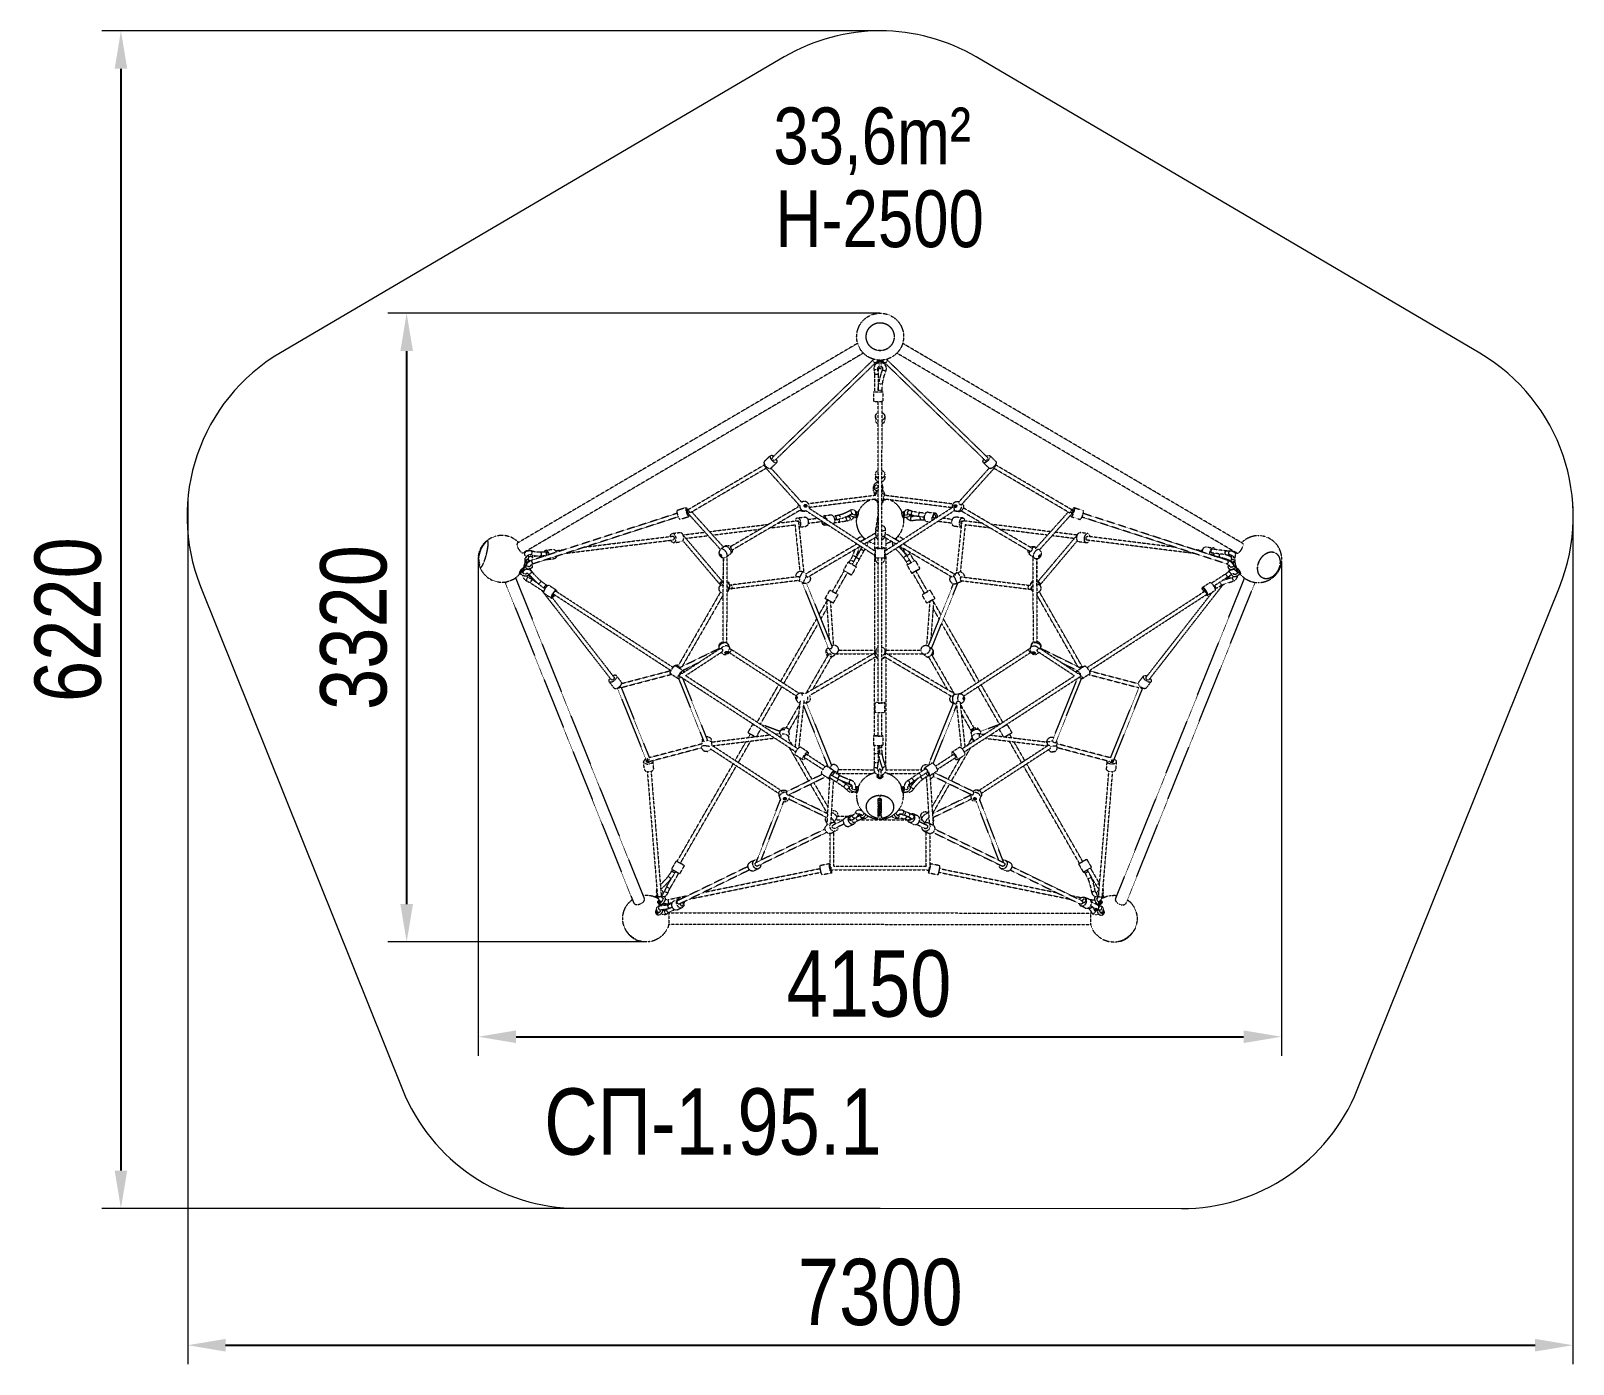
# Model space of a CAD drawing. Header units: millimetres. Extents: x -4083 to 4058, y -3576 to 3464.
import ezdxf

# ---------------------------------------------------------------- set-up
doc = ezdxf.new("R2010")
doc.units = ezdxf.units.MM
doc.linetypes.add('HIDDEN', pattern=[1.905, 1.27, -0.635])
for name, color, linetype in [('DIKOM_АРТИКУЛ', 7, 'Continuous'), ('DIKOM_ЗОНА', 90, 'Continuous'), ('DIKOM_ОБЪЕКТ', 7, 'Continuous'), ('DIKOM_РАЗМЕР_ЗОНА', 7, 'Continuous'), ('DIKOM_РАЗМЕР_ОБЪЕКТА', 7, 'Continuous')]:
    doc.layers.add(name, color=color, linetype=linetype)
doc.styles.add('style1', font='arialbd.ttf', dxfattribs={"width": 0.8})
doc.dimstyles.new('1-50', dxfattribs={"dimtxt": 300, "dimasz": 200, "dimexe": 100, "dimexo": 0, "dimgap": 100, "dimtad": 1, "dimtxsty": 'style1', "dimcen": 200, "dimclrd": 7, "dimclre": 7, "dimclrt": 7, "dimadec": 1, "dimazin": 2, "dimtfac": 1, "dimtmove": 0, "dimatfit": 2, "dimfxl": 0, "dimlwd": 25, "dimlwe": 18, "dimarcsym": 0})

msp = doc.modelspace()

# ---------------------------------------------------------------- texts
at = {"layer": 'DIKOM_АРТИКУЛ', "insert": (-1373.265, -2119.894), "char_height": 350, "width": 1759.4069, "attachment_point": 1, "style": 'style1'}
msp.add_mtext('{\\fArial|b0|i0|c204|p34;СП-1.95.1}', dxfattribs=at)
at = {"layer": 'DIKOM_РАЗМЕР_ОБЪЕКТА', "char_height": 300, "attachment_point": 1, "style": 'style1'}
for s, insert, width in [('{\\fArial|b0|i0|c204|p34;33,6m²}', (-163.447, 3058.993), 9245.53129), ('{\\fArial|b0|i0|c204|p34;H-2500}', (-151.861, 2621.462), 5405.47657)]:
    msp.add_mtext(s, dxfattribs=dict(at, insert=insert, width=width))

# ---------------------------------------------------------------- blocks, each defined once
blk = doc.blocks.new('*D0')
at = {"layer": 'Defpoints', "color": 0, "transparency": 16777216}
for p in [(-1721.8, 671.9), (2519, 657.8), (2519, -1847.3)]:
    blk.add_point(p, dxfattribs=at)
at = {"layer": 'DIKOM_РАЗМЕР_ОБЪЕКТА', "color": 7, "lineweight": 18, "transparency": 16777216}
for p, q in [((-1721.8, 671.9), (-1721.8, -1947.3)), ((2519, 657.8), (2519, -1947.3))]:
    blk.add_line(p, q, dxfattribs=at)
at = {"layer": 'DIKOM_РАЗМЕР_ОБЪЕКТА', "color": 7, "lineweight": 25, "transparency": 16777216}
blk.add_line((-1521.8, -1847.3), (2319, -1847.3), dxfattribs=at)
at = {"layer": 'DIKOM_РАЗМЕР_ОБЪЕКТА', "color": 7, "transparency": 16777216}
for points in [[(-1521.8, -1814), (-1521.8, -1880.7), (-1721.8, -1847.3)], [(2319, -1814), (2319, -1880.7), (2519, -1847.3)]]:
    blk.add_solid(points, dxfattribs=at)
at = {"layer": 'DIKOM_РАЗМЕР_ОБЪЕКТА', "color": 7, "transparency": 16777216, "insert": (341, -1568.6), "char_height": 300, "attachment_point": 5, "style": 'style1'}
blk.add_mtext('{\\fArial|b0|i0|c204|p34;\\H1.16667x;4150}', dxfattribs=at)
blk = doc.blocks.new('*D1')
at = {"layer": 'Defpoints', "color": 0, "transparency": 16777216}
for p in [(398.5, 1972.8), (-2099.2, -1346.5), (-836.7, -1346.5)]:
    blk.add_point(p, dxfattribs=at)
at = {"layer": 'DIKOM_РАЗМЕР_ОБЪЕКТА', "color": 7, "lineweight": 18, "transparency": 16777216}
for p, q in [((398.5, 1972.8), (-2199.2, 1972.8)), ((-836.7, -1346.5), (-2199.2, -1346.5))]:
    blk.add_line(p, q, dxfattribs=at)
at = {"layer": 'DIKOM_РАЗМЕР_ОБЪЕКТА', "color": 7, "lineweight": 25, "transparency": 16777216}
blk.add_line((-2099.2, 1772.8), (-2099.2, -1146.5), dxfattribs=at)
at = {"layer": 'DIKOM_РАЗМЕР_ОБЪЕКТА', "color": 7, "transparency": 16777216}
for points in [[(-2132.5, 1772.8), (-2065.8, 1772.8), (-2099.2, 1972.8)], [(-2132.5, -1146.5), (-2065.8, -1146.5), (-2099.2, -1346.5)]]:
    blk.add_solid(points, dxfattribs=at)
at = {"layer": 'DIKOM_РАЗМЕР_ОБЪЕКТА', "color": 7, "transparency": 16777216, "insert": (-2378, 313.1), "char_height": 300, "attachment_point": 5, "rotation": 90, "style": 'style1'}
blk.add_mtext('{\\fArial|b0|i0|c204|p34;\\H1.16667x;3320}', dxfattribs=at)
blk = doc.blocks.new('*D2')
at = {"layer": 'Defpoints', "color": 0, "transparency": 16777216}
for p in [(400.9, 3463.5), (-3607.4, -2753.8), (400.9, -2753.8)]:
    blk.add_point(p, dxfattribs=at)
at = {"layer": 'DIKOM_РАЗМЕР_ЗОНА', "color": 7, "lineweight": 18, "transparency": 16777216}
for p, q in [((400.9, 3463.5), (-3707.4, 3463.5)), ((400.9, -2753.8), (-3707.4, -2753.8))]:
    blk.add_line(p, q, dxfattribs=at)
at = {"layer": 'DIKOM_РАЗМЕР_ЗОНА', "color": 7, "lineweight": 25, "transparency": 16777216}
blk.add_line((-3607.4, 3263.5), (-3607.4, -2553.8), dxfattribs=at)
at = {"layer": 'DIKOM_РАЗМЕР_ЗОНА', "color": 7, "transparency": 16777216}
for points in [[(-3640.7, 3263.5), (-3574.1, 3263.5), (-3607.4, 3463.5)], [(-3640.7, -2553.8), (-3574.1, -2553.8), (-3607.4, -2753.8)]]:
    blk.add_solid(points, dxfattribs=at)
at = {"layer": 'DIKOM_РАЗМЕР_ЗОНА', "color": 7, "transparency": 16777216, "insert": (-3886.1, 354.9), "char_height": 300, "attachment_point": 5, "rotation": 90, "style": 'style1'}
blk.add_mtext('{\\fArial|b0|i0|c204|p34;\\H1.16667x;6220}', dxfattribs=at)
blk = doc.blocks.new('*D3')
at = {"layer": 'Defpoints', "color": 0, "transparency": 16777216}
for p in [(-3254.8, 990.5), (4056.9, 952.4), (4056.9, -3475.9)]:
    blk.add_point(p, dxfattribs=at)
at = {"layer": 'DIKOM_РАЗМЕР_ЗОНА', "color": 7, "lineweight": 18, "transparency": 16777216}
for p, q in [((-3254.8, 990.5), (-3254.8, -3575.9)), ((4056.9, 952.4), (4056.9, -3575.9))]:
    blk.add_line(p, q, dxfattribs=at)
at = {"layer": 'DIKOM_РАЗМЕР_ЗОНА', "color": 7, "lineweight": 25, "transparency": 16777216}
blk.add_line((-3054.8, -3475.9), (3856.9, -3475.9), dxfattribs=at)
at = {"layer": 'DIKOM_РАЗМЕР_ЗОНА', "color": 7, "transparency": 16777216}
for points in [[(-3054.8, -3442.6), (-3054.8, -3509.2), (-3254.8, -3475.9)], [(3856.9, -3442.6), (3856.9, -3509.2), (4056.9, -3475.9)]]:
    blk.add_solid(points, dxfattribs=at)
at = {"layer": 'DIKOM_РАЗМЕР_ЗОНА', "color": 7, "transparency": 16777216, "insert": (401.1, -3197.1), "char_height": 300, "attachment_point": 5, "style": 'style1'}
blk.add_mtext('{\\fArial|b0|i0|c204|p34;\\H1.16667x;7300}', dxfattribs=at)

# ---------------------------------------------------------------- dimensions: what is measured, and where the dimension line sits
at = {"layer": 'DIKOM_РАЗМЕР_ЗОНА'}
dim = msp.add_linear_dim(base=(-3607.411, -2753.773), p1=(400.881, 3463.538), p2=(400.881, -2753.773), angle=90, text='{\\fArial|b0|i0|c204|p34;\\H1.16667x;6220}', dimstyle='1-50', dxfattribs=at)
dim.commit()
dim.dimension.update_dxf_attribs({"geometry": '*D2', "text_midpoint": (-3607.411, 354.883), "dimtype": 160})
dim = msp.add_linear_dim(base=(4056.891, -3475.905), p1=(-3254.753, 990.525), p2=(4056.891, 952.358), text='{\\fArial|b0|i0|c204|p34;\\H1.16667x;7300}', dimstyle='1-50', dxfattribs=at)
dim.commit()
dim.dimension.update_dxf_attribs({"geometry": '*D3', "text_midpoint": (401.069, -3475.905), "dimtype": 160})
at = {"layer": 'DIKOM_РАЗМЕР_ОБЪЕКТА'}
dim = msp.add_linear_dim(base=(-2099.166, -1346.526), p1=(398.538, 1972.751), p2=(-836.728, -1346.526), angle=90, text='{\\fArial|b0|i0|c204|p34;\\H1.16667x;3320}', dimstyle='1-50', dxfattribs=at)
dim.commit()
dim.dimension.update_dxf_attribs({"geometry": '*D1', "text_midpoint": (-2099.166, 313.118), "dimtype": 160})
dim = msp.add_linear_dim(base=(2518.954, -1847.325), p1=(-1721.806, 671.902), p2=(2518.954, 657.829), text='{\\fArial|b0|i0|c204|p34;\\H1.16667x;4150}', dimstyle='1-50', dxfattribs=at)
dim.commit()
dim.dimension.update_dxf_attribs({"geometry": '*D0', "text_midpoint": (341, -1847.325), "dimtype": 160})

# ---------------------------------------------------------------- linework, layer by layer
at = {"layer": 'DIKOM_ЗОНА', "color": 3, "lineweight": 15}
msp.add_lwpolyline([(-1194.031, -2753.099), (1990.543, -2754.444, 0.30629605), (2918.765, -2127.524), (3986.073, 526.723, 0.37107804), (3565.369, 1761.693), (907.555, 3325.427, 0.27212869), (-105.909, 3325.855), (-2765.043, 1764.366, 0.37107804), (-3186.789, 529.752), (-2121.723, -2125.396, 0.30629605)], format="xyb", close=True, dxfattribs=at)
at = {"layer": 'DIKOM_ОБЪЕКТ', "color": 7, "linetype": 'HIDDEN', "lineweight": 15}
for p, q in [((281.265, 1813.712), (-1514.779, 759.044)), ((2314.257, 757.428), (519.097, 1813.616)), ((311.915, 1762.131), (-1484.397, 707.305)), ((362.725, 1726.071), (-169.362, 1210.01)), ((376.649, 1711.714), (-155.437, 1195.655)), ((362.725, 1726.071), (362.008, 1724.075)), ((367.438, 1729.313), (362.725, 1726.071)), ((366.912, 1728.95), (366.805, 1729.45)), ((390.139, 1713.171), (380.656, 1714.925)), ((385.147, 1724.439), (385.144, 1717.472)), ((394.562, 1713.985), (390.139, 1713.171)), ((394.379, 1712.319), (394.388, 1712.202)), ((394.381, 1686.297), (394.392, 1712.088)), ((394.388, 1712.204), (394.392, 1712.081)), ((394.404, 1711.962), (394.388, 1712.202)), ((394.392, 1712.082), (394.404, 1711.962)), ((394.404, 1711.962), (394.407, 1712.273)), ((400.147, 1724.751), (400.199, 1724.751)), ((405.827, 1712.97), (405.879, 1711.958)), ((405.877, 1712.443), (405.879, 1711.957)), ((405.879, 1711.958), (405.892, 1712.078)), ((405.896, 1712.197), (405.88, 1711.958)), ((405.881, 1686.28), (405.892, 1712.09)), ((405.892, 1712.076), (405.896, 1712.199)), ((411.137, 1711.394), (405.924, 1712.269)), ((414.622, 1716.088), (413.35, 1710.169)), ((415.147, 1724.427), (415.144, 1717.46)), ((954.99, 1195.364), (423.629, 1711.693)), ((437.567, 1726.036), (432.841, 1729.287)), ((438.283, 1724.04), (437.567, 1726.036)), ((968.927, 1209.707), (437.567, 1726.036)), ((2283.831, 705.714), (488.409, 1762.057)), ((366.924, 1679.992), (367.239, 1675.455)), ((367.621, 1686.835), (367.168, 1675.998)), ((367.168, 1675.998), (367.642, 1673.16)), ((371.508, 1696.882), (367.621, 1686.835)), ((367.643, 1673.156), (368.719, 1667.348)), ((368.719, 1667.348), (369.935, 1655.993)), ((372.609, 1701.246), (369.834, 1705.104)), ((369.935, 1655.993), (370.114, 1649.619)), ((370.114, 1649.619), (370.073, 1557.798)), ((373.769, 1700.526), (372.609, 1701.246)), ((386.237, 1676.807), (383.523, 1675.995)), ((387.206, 1677.309), (386.237, 1676.807)), ((386.925, 1679.972), (387.457, 1683.783)), ((387.053, 1678.188), (386.925, 1679.972)), ((387.038, 1678.295), (387.143, 1682.462)), ((387.203, 1677.328), (387.038, 1678.295)), ((387.143, 1682.462), (388.734, 1686.731)), ((387.457, 1683.783), (390.126, 1688.667)), ((390.052, 1653.724), (389.799, 1658.802)), ((390.114, 1649.611), (389.905, 1657.104)), ((390.114, 1649.611), (390.052, 1653.724)), ((390.114, 1649.611), (390.074, 1558.539)), ((390.126, 1688.667), (390.108, 1650.01)), ((390.126, 1688.667), (394.383, 1691.865)), ((405.883, 1691.88), (410.095, 1688.801)), ((410.095, 1688.801), (412.855, 1683.903)), ((410.126, 1688.746), (410.117, 1668.929)), ((411.623, 1686.705), (413.184, 1682.584)), ((412.855, 1683.903), (413.424, 1680.006)), ((413.424, 1680.006), (413.296, 1678.247)), ((432.713, 1686.89), (428.495, 1697.454)), ((432.511, 1687.785), (428.85, 1696.864)), ((430.755, 1667.015), (431.225, 1668.173)), ((431.225, 1668.173), (433.353, 1677.925)), ((433.353, 1677.925), (432.511, 1687.785)), ((433.424, 1679.946), (432.713, 1686.89)), ((433.101, 1675.466), (433.424, 1679.946)), ((365.291, 1556.856), (365.269, 1506.973)), ((390.119, 1558.539), (390.122, 1566.503)), ((391.157, 1590.248), (392.441, 1602.065)), ((392.441, 1602.059), (393.423, 1601.635)), ((410.118, 1557.776), (410.122, 1566.494)), ((414.855, 1556.834), (412.968, 1556.186)), ((414.855, 1556.834), (414.833, 1506.951)), ((389.709, 732.401), (390.05, 1505.267)), ((412.946, 1506.303), (407.574, 1505.756)), ((409.709, 732.392), (410.05, 1506.008)), ((414.833, 1506.951), (412.946, 1506.303)), ((375.22, 1427.661), (375.212, 1408.995)), ((390.007, 1406.725), (382.472, 1411.401)), ((424.784, 1427.638), (422.894, 1418.841)), ((424.784, 1427.638), (424.776, 1408.971)), ((-209.008, 1172.704), (-610.412, 936.992)), ((-201.896, 1153.687), (-600.285, 919.746)), ((-211.828, 1189.72), (-213.625, 1184.728)), ((-213.625, 1184.728), (-211.727, 1177.069)), ((-211.832, 1189.717), (-183.228, 1217.464)), ((-211.727, 1177.069), (-206.401, 1168.361)), ((-206.401, 1168.361), (-198.703, 1160.329)), ((-201.43, 1153.168), (-25.445, 957.252)), ((-198.703, 1160.329), (-190.158, 1154.563)), ((-179.807, 1220.783), (-181.604, 1215.791)), ((-177.018, 1153.828), (-144.997, 1184.891)), ((-175.978, 1154.762), (-15.295, 975.881)), ((-145, 1184.887), (-143.203, 1189.879)), ((815.642, 976.371), (975.51, 1154.434)), ((831.277, 963.849), (1000.951, 1152.833)), ((944.54, 1184.603), (942.747, 1189.596)), ((944.536, 1184.606), (976.531, 1153.517)), ((979.377, 1220.469), (981.17, 1215.475)), ((979.381, 1220.465), (1011.375, 1189.376)), ((998.222, 1159.999), (989.672, 1154.241)), ((1005.927, 1168.025), (998.222, 1159.999)), ((1399.601, 919.077), (1001.415, 1153.351)), ((1011.26, 1176.728), (1005.927, 1168.025)), ((1409.743, 936.315), (1008.537, 1172.365)), ((1013.165, 1184.385), (1011.26, 1176.728)), ((1011.372, 1189.379), (1013.165, 1184.385)), ((366.935, 1065.377), (365.045, 1056.581)), ((372.31, 1072.833), (366.935, 1065.377)), ((375.076, 1122.281), (375.067, 1103.615)), ((389.379, 1101.646), (382.327, 1106.021)), ((389.42, 1122.275), (389.25, 1037.632)), ((412.726, 1065.357), (409.833, 1069.378)), ((414.609, 1056.558), (412.726, 1065.357)), ((424.64, 1122.258), (422.75, 1113.462)), ((424.64, 1122.258), (424.631, 1103.592)), ((-14.874, 976.258), (-7.293, 978.478)), ((375.57, 1010.726), (21.882, 966.417)), ((378.057, 990.881), (23.838, 946.505)), ((365.036, 1037.914), (365.045, 1056.581)), ((366.918, 1029.115), (365.036, 1037.914)), ((372.287, 1021.654), (366.918, 1029.115)), ((369.852, 1025.037), (369.845, 1010.009)), ((370.086, 1019.414), (369.851, 1021.473)), ((369.868, 1056.959), (369.867, 1056.578)), ((370.073, 989.881), (372.755, 987.501)), ((371.998, 1015.691), (370.086, 1019.414)), ((373.543, 1014.564), (371.998, 1015.691)), ((374.676, 1020.172), (372.287, 1021.654)), ((372.755, 987.501), (377.519, 985.454)), ((377.042, 989.076), (372.829, 990.297)), ((373.921, 1017.608), (373.027, 1010.408)), ((373.367, 1010.45), (374.387, 1013.291)), ((374.387, 1013.291), (376.105, 1016.41)), ((378.42, 987.376), (376.433, 990.678)), ((377.519, 985.454), (381.791, 984.495)), ((384.832, 977.547), (384.833, 981.995)), ((389.25, 1037.632), (387.481, 1037.056)), ((389.843, 1036.554), (388.616, 1036.154)), ((389.199, 980.233), (389.316, 823.423)), ((389.845, 1040.94), (389.255, 1040.185)), ((411.5, 1036.677), (409.844, 1037.266)), ((414.6, 1037.891), (413.921, 1034.732)), ((414.6, 1037.891), (414.609, 1056.557)), ((414.832, 977.534), (414.659, 976.202)), ((414.834, 983.197), (414.741, 983.936)), ((414.832, 977.534), (414.834, 983.197)), ((419.044, 990.417), (421.258, 990.094)), ((422.863, 990.858), (419.585, 991.172)), ((420.529, 984.983), (425.693, 986.809)), ((421.258, 990.094), (423.275, 990.806)), ((779.009, 945.806), (422.863, 990.858)), ((424.354, 1011.347), (424.29, 1010.834)), ((425.373, 1010.7), (424.305, 1010.794)), ((424.354, 1011.347), (424.497, 1012.871)), ((424.354, 1011.347), (424.404, 1011.783)), ((424.404, 1011.783), (424.485, 1015.312)), ((424.497, 1012.871), (424.547, 1014.402)), ((424.547, 1014.402), (424.506, 1015.933)), ((784.602, 965.258), (425.373, 1010.7)), ((425.693, 986.809), (430.07, 989.998)), ((815.642, 976.371), (812.304, 977.197)), ((-671.498, 916.436), (-1437.932, 668.744)), ((-665.399, 897.389), (-1431.782, 649.713)), ((-673.046, 927.208), (-672.129, 918.972)), ((-672.129, 918.972), (-669.557, 908.647)), ((-671.456, 932.214), (-625.026, 947.219)), ((-669.557, 908.647), (-665.838, 898.279)), ((-665.838, 898.279), (-661.709, 889.92)), ((-656.08, 884.637), (-609.651, 899.642)), ((-626.616, 942.213), (-625.7, 933.977)), ((-617.08, 934.023), (-620.414, 932.946)), ((-615.8, 934.655), (-619.397, 941.936)), ((-615.932, 915.141), (-617.562, 918.01)), ((-614.742, 934.87), (-617.08, 934.023)), ((-615.566, 922.33), (-617.04, 927.265)), ((-613.673, 917.978), (-615.566, 922.33)), ((-610.93, 914.992), (-614.263, 913.915)), ((-442.523, 725.284), (-612.037, 913.997)), ((-607.819, 925.786), (-610.153, 930.337)), ((-608.061, 904.648), (-608.686, 910.265)), ((-604.823, 921.926), (-607.819, 925.786)), ((-426.765, 737.67), (-593.76, 923.578)), ((-32.816, 949.536), (-388.175, 740.873)), ((-23.12, 932.036), (-379.915, 722.53)), ((-37.042, 892.059), (3.252, 897.058)), ((-15.448, 976.052), (-14.874, 976.258)), ((-15.412, 976.011), (-14.874, 976.258)), ((-13.199, 975.822), (-14.426, 974.914)), ((-8.657, 926.58), (-12.299, 927.082)), ((-0.594, 927.486), (6.987, 929.706)), ((0.666, 951.434), (-0.102, 952.651)), ((0.711, 960.76), (1.703, 961.753)), ((4.082, 956.049), (3.553, 956.831)), ((3.832, 958.973), (4.449, 959.222)), ((4.401, 955.156), (4.082, 956.049)), ((6.19, 929.488), (6.987, 929.706)), ((7.106, 952.504), (6.489, 952.254)), ((6.987, 929.706), (8.206, 930.266)), ((8.206, 930.266), (369.969, 695.263)), ((23.257, 944.338), (374.92, 715.896)), ((141.993, 906.962), (101.699, 901.963)), ((152.711, 901.433), (156.915, 893.997)), ((152.8, 900.716), (160.482, 901.67)), ((160.491, 901.671), (160.524, 901.675)), ((166.132, 902.658), (160.515, 901.755)), ((160.524, 901.675), (161.293, 901.674)), ((161.293, 901.674), (163.406, 900.801)), ((163.406, 900.801), (165.329, 898.718)), ((239.338, 929.683), (239.329, 929.678)), ((249.53, 912.567), (251.338, 913.558)), ((250.569, 915.038), (249.946, 918.407)), ((252.199, 912.896), (251.468, 913.608)), ((253.706, 911.712), (252.199, 912.896)), ((255.5, 910.565), (253.706, 911.712)), ((270.04, 907.59), (268.964, 907.358)), ((269.999, 907.581), (272.299, 915.05)), ((273.599, 896.652), (270.374, 895.942)), ((271.162, 908.09), (272.103, 912.553)), ((271.205, 908.122), (271.214, 908.171)), ((271.214, 908.171), (271.446, 909.429)), ((271.521, 906.552), (271.354, 905.87)), ((271.726, 923.528), (272.905, 922.817)), ((272.299, 915.05), (271.94, 923.132)), ((272.45, 914.266), (272.103, 912.553)), ((272.188, 906.768), (272.734, 907.324)), ((272.905, 922.817), (273.964, 922.017)), ((273.525, 921.955), (273.282, 922.035)), ((273.73, 921.918), (273.525, 921.955)), ((274.081, 921.752), (273.592, 921.225)), ((274.331, 896.9), (273.599, 896.652)), ((273.769, 921.917), (273.73, 921.918)), ((273.897, 921.979), (273.739, 921.902)), ((273.74, 908.868), (275.995, 908.281)), ((273.961, 922.019), (273.897, 921.979)), ((274.461, 922.57), (273.913, 921.949)), ((274.509, 921.997), (274.081, 921.752)), ((275.448, 920.134), (275.343, 921.011)), ((283.824, 921.681), (277.167, 923.434)), ((280.911, 900.793), (280.107, 898.625)), ((281.687, 903.155), (280.911, 900.793)), ((281.03, 898.827), (281.81, 900.934)), ((281.81, 900.934), (282.556, 903.212)), ((282.556, 903.212), (283.249, 905.599)), ((283.824, 921.681), (283.971, 921.616)), ((284.399, 915.281), (284.073, 913.066)), ((424.484, 716.646), (781.446, 947.381)), ((428.147, 695.2), (792.889, 930.963)), ((515.792, 921.583), (522.45, 923.33)), ((518.896, 900.103), (518.112, 902.422)), ((519.701, 897.996), (518.896, 900.103)), ((525.478, 922.46), (525.311, 922.321)), ((525.636, 922.092), (525.437, 922.182)), ((525.737, 922.248), (525.525, 922.142)), ((525.643, 922.115), (525.597, 922.111)), ((526.237, 922.477), (525.737, 922.248)), ((526.32, 921.204), (525.871, 921.307)), ((527.295, 915.068), (529.659, 907.081)), ((528.16, 909.321), (528.448, 907.85)), ((528.448, 907.85), (528.45, 907.838)), ((528.448, 907.849), (528.459, 907.809)), ((528.459, 907.81), (528.5, 907.749)), ((529.436, 907.152), (530.467, 906.823)), ((544.717, 914.743), (547.557, 913.767)), ((564.062, 907.75), (569.513, 906.411)), ((565.723, 910.001), (564.985, 913.948)), ((566.222, 897.828), (566.184, 897.819)), ((569.514, 906.411), (580.934, 904.116)), ((580.934, 904.116), (597.055, 901.406)), ((597.055, 901.406), (608.602, 899.821)), ((604.717, 903.428), (603.902, 907.389)), ((608.602, 899.821), (632.729, 896.807)), ((611.676, 899.01), (610.345, 895.061)), ((640.599, 915.941), (610.939, 919.647)), ((612.007, 899.396), (611.676, 899.01)), ((632.403, 894.198), (633.332, 896.731)), ((633.842, 890.465), (634.076, 900.04)), ((634.076, 900.04), (636.48, 909.244)), ((636.48, 909.244), (640.691, 916.676)), ((646.066, 921.205), (640.691, 916.676)), ((651.421, 922.194), (646.066, 921.205)), ((651.413, 922.196), (691.704, 917.161)), ((686.356, 916.17), (680.981, 911.641)), ((691.711, 917.159), (686.356, 916.17)), ((687.535, 910.076), (686.712, 910.179)), ((687.536, 910.083), (689.57, 909.153)), ((689.57, 909.153), (691.421, 906.469)), ((691.928, 898.079), (690.488, 894.083)), ((792.889, 930.963), (793.255, 930.666)), ((793.255, 930.666), (800.1, 927.864)), ((836.613, 891.743), (796.322, 896.778)), ((798.133, 950.787), (797.533, 951.001)), ((798.827, 950.694), (798.133, 950.787)), ((799.877, 957.835), (800.477, 957.621)), ((809.804, 925.464), (800.1, 927.864)), ((802.144, 955.158), (801.658, 954.351)), ((804.353, 951.574), (803.651, 950.322)), ((804.815, 952.94), (804.353, 951.574)), ((828.524, 928.289), (823.801, 925.978)), ((1192.962, 713.86), (828.524, 928.289)), ((829.059, 960.798), (828.904, 961.206)), ((838.819, 943.478), (837.525, 939.91)), ((839.602, 947.194), (838.819, 943.478)), ((1203.104, 731.098), (840.312, 944.558)), ((1393.089, 922.908), (1219.439, 729.495)), ((1411.352, 913.314), (1241.038, 723.616)), ((1407.14, 925.11), (1409.478, 929.66)), ((1407.364, 903.972), (1407.991, 909.57)), ((1408.949, 898.965), (1455.366, 883.921)), ((1411.843, 935.184), (1409.743, 936.315)), ((1413.574, 913.234), (1411.798, 913.81)), ((1412.984, 917.299), (1414.881, 921.649)), ((1414.881, 921.649), (1416.359, 926.583)), ((1415.058, 933.83), (1418.731, 941.251)), ((1415.244, 914.458), (1416.876, 917.326)), ((1419.74, 932.259), (1416.405, 933.341)), ((1416.696, 933.112), (1416.405, 933.341)), ((1424.365, 946.529), (1470.782, 931.485)), ((1425.951, 941.521), (1425.028, 933.286)), ((1465.136, 897.554), (1461, 889.199)), ((2231.168, 648.17), (1464.694, 896.661)), ((1468.863, 907.92), (1465.136, 897.554)), ((1471.444, 918.242), (1468.863, 907.92)), ((2237.336, 667.195), (1470.809, 915.703)), ((1472.367, 926.477), (1471.444, 918.242)), ((-696.253, 810.272), (-655.959, 815.271)), ((-641.017, 802.23), (-524.613, 816.672)), ((-500.425, 819.673), (-187.955, 858.44)), ((-484.137, 801.54), (-231.471, 832.888)), ((-181.391, 839.101), (-49.389, 855.478)), ((-137.875, 864.653), (-35.222, 877.389)), ((-49.389, 855.478), (-23.832, 609.056)), ((-35.244, 877.378), (-34.411, 877.393)), ((-30.548, 867.69), (-3.239, 604.366)), ((-30.113, 874.022), (-28.698, 870.664)), ((-28.012, 843.235), (9.354, 847.871)), ((13.969, 891.529), (18.173, 884.093)), ((18.193, 884.016), (69.587, 890.392)), ((20.524, 864.152), (95.276, 873.426)), ((98.947, 860.699), (96.707, 863.499)), ((102.455, 853.772), (97.083, 858.305)), ((101.562, 859.632), (98.947, 860.699)), ((100.413, 894.217), (106.613, 894.986)), ((101.994, 859.654), (101.562, 859.632)), ((101.993, 859.661), (102.816, 859.763)), ((107.809, 852.778), (102.455, 853.772)), ((106.531, 866.394), (105.882, 863.264)), ((106.596, 894.979), (107.424, 894.99)), ((107.282, 865.905), (106.705, 863.366)), ((107.424, 894.99), (109.716, 893.982)), ((124.336, 854.827), (107.801, 852.776)), ((156.915, 893.997), (159.312, 884.791)), ((157.433, 866.539), (178.597, 869.165)), ((159.392, 881.381), (162.944, 881.822)), ((163.011, 881.831), (162.928, 881.82)), ((162.993, 881.953), (169.348, 882.97)), ((167.521, 888.502), (166.699, 885.285)), ((169.348, 882.97), (180.43, 885.11)), ((180.43, 885.11), (186.565, 886.491)), ((183.304, 876.728), (182.485, 872.768)), ((182.998, 881.154), (183.304, 876.728)), ((186.566, 886.491), (206.161, 892.186)), ((189.302, 889.646), (189.743, 893.454)), ((217.691, 875.719), (222.008, 876.569)), ((234.34, 878.017), (234.307, 878.016)), ((234.34, 878.017), (237.728, 878.433)), ((276.185, 892.67), (269.528, 894.423)), ((376.669, 829.518), (376.314, 811.571)), ((376.693, 829.151), (376.669, 829.518)), ((389.317, 822.888), (387.12, 823.322)), ((389.748, 821.924), (389.316, 823.423)), ((427.479, 828.511), (427.113, 810.047)), ((523.407, 892.566), (530.065, 894.313)), ((530.904, 895.141), (534.2, 895.069)), ((559.202, 878.944), (567.933, 877.908)), ((560.44, 885.932), (562.267, 881.943)), ((567.933, 877.908), (570.577, 878.31)), ((570.577, 878.31), (570.592, 878.313)), ((631.42, 882.039), (636.033, 881.636)), ((635.816, 881.978), (633.842, 890.465)), ((639.697, 875.869), (635.816, 881.978)), ((645.26, 873.016), (639.697, 875.869)), ((645.268, 873.014), (662.973, 870.802)), ((682.06, 891.535), (680.49, 893.96)), ((684.376, 890.353), (685.199, 890.25)), ((685.63, 890.221), (685.198, 890.243)), ((686.055, 885.721), (686.267, 887.467)), ((686.267, 887.467), (687.242, 890.292)), ((698.939, 894.05), (692.957, 894.797)), ((779.021, 863.887), (703.683, 873.302)), ((781.369, 883.749), (729.813, 890.192)), ((827.568, 842.924), (790.176, 847.596)), ((830.096, 867.369), (802.441, 599.964)), ((848.939, 855.15), (823.114, 605.438)), ((827.618, 865.858), (828.09, 869.745)), ((828.09, 869.745), (829.391, 873.223)), ((937.349, 864.258), (834.78, 877.075)), ((980.842, 838.668), (848.939, 855.15)), ((1299.771, 818.97), (987.422, 858.001)), ((1283.5, 800.848), (1030.915, 832.411)), ((1440.52, 801.382), (1323.938, 815.95)), ((1495.763, 809.376), (1455.473, 814.411)), ((-1703.756, 735.108), (-1705.772, 731.234)), ((-1705.662, 735.735), (-1702.644, 734.94)), ((-1705.225, 735.495), (-1705.627, 735.716)), ((-1705.225, 735.495), (-1702.22, 734.704)), ((-1703.756, 735.108), (-1704.187, 735.346)), ((-1702.22, 734.704), (-1702.644, 734.94)), ((-1701.833, 735.15), (-1702.256, 735.389)), ((-1702.045, 741.799), (-1700.524, 744.21)), ((-1700.631, 741.481), (-1701.987, 741.838)), ((-1699.824, 741.268), (-1700.631, 741.481)), ((-1700.524, 744.21), (-1699.54, 745.644)), ((-1699.425, 745.563), (-1700.345, 744.169)), ((-1699.93, 743.895), (-1700.345, 744.169)), ((-1700.345, 744.169), (-1699.967, 744.069)), ((-1699.967, 744.069), (-1698.995, 745.544)), ((-1699.553, 743.796), (-1699.967, 744.069)), ((-1699.93, 743.895), (-1699.553, 743.796)), ((-1699.509, 739.203), (-1699.922, 739.458)), ((-1699.37, 741.149), (-1699.824, 741.268)), ((-1696.934, 749.602), (-1699.65, 745.716)), ((-1699.65, 745.716), (-1699.372, 745.643)), ((-1699.553, 743.796), (-1698.585, 745.265)), ((-1699.425, 745.564), (-1699.541, 745.642)), ((-1699.372, 745.643), (-1699.425, 745.563)), ((-1699.348, 741.138), (-1699.37, 741.149)), ((-1698.936, 740.877), (-1699.347, 741.139)), ((-1698.585, 745.265), (-1698.995, 745.544)), ((-1698.995, 745.544), (-1696.525, 744.893)), ((-1698.585, 745.265), (-1696.125, 744.617)), ((-1697.753, 745.046), (-1698.16, 745.324)), ((-1694.012, 753.458), (-1696.934, 749.602)), ((-1696.125, 744.617), (-1696.525, 744.893)), ((-1694.895, 751.832), (-1694.943, 751.844)), ((-1694.597, 752.222), (-1694.895, 751.832)), ((-1693.995, 752.998), (-1694.597, 752.222)), ((-1694.574, 751.747), (-1693.675, 752.914)), ((-1693.008, 751.335), (-1694.574, 751.747)), ((-1694.054, 751.61), (-1693.287, 752.605)), ((-1690.794, 757.374), (-1694.012, 753.458)), ((-1693.675, 752.914), (-1693.995, 752.998)), ((-1693.287, 752.605), (-1693.675, 752.914)), ((-1693.56, 752.817), (-1693.387, 753.04)), ((-1691.599, 753.463), (-1693.214, 751.389)), ((-1692.603, 751.228), (-1693.008, 751.335)), ((-1689.804, 755.663), (-1691.599, 753.463)), ((-1691.003, 755.979), (-1691.382, 756.301)), ((-1691.382, 756.301), (-1689.046, 755.686)), ((-1691.003, 755.979), (-1689.458, 755.572)), ((-1689.804, 755.663), (-1690.179, 755.984)), ((-1689.458, 755.572), (-1689.197, 755.503)), ((-1687.319, 756.231), (-1687.683, 756.555)), ((-1686.369, 761.603), (-1686.619, 761.518)), ((-1684.929, 761.224), (-1686.369, 761.603)), ((-1684.856, 761.186), (-1684.929, 761.224)), ((-1684.504, 760.843), (-1684.857, 761.185)), ((-1684.8, 761.041), (-1684.856, 761.186)), ((-1674.83, 772.173), (-1676.734, 770.962)), ((-1671.995, 772.153), (-1676.544, 771.085)), ((-1655.854, 785.118), (-1676.543, 771.086)), ((-1672.907, 772.366), (-1674.83, 772.173)), ((-1674.481, 714.524), (-1670.523, 736.187)), ((-1671.29, 771.202), (-1672.907, 772.366)), ((-1669.283, 766.299), (-1671.995, 772.153)), ((-1670.523, 736.187), (-1668.78, 753.51)), ((-1668.78, 753.51), (-1669.283, 766.299)), ((-1259.738, 705.313), (-691.97, 775.755)), ((-1158.52, 738.024), (-694.433, 795.603)), ((-694.454, 795.592), (-693.621, 795.607)), ((-690.15, 761.085), (-649.856, 766.084)), ((-645.241, 809.742), (-641.037, 802.306)), ((-446.193, 541.669), (-641.982, 772.751)), ((-641.037, 802.306), (-638.64, 793.1)), ((-638.415, 783.526), (-640.397, 775.039)), ((-638.64, 793.1), (-638.415, 783.526)), ((-431.447, 555.204), (-637.276, 798.135)), ((-625.32, 784.024), (-508.326, 798.539)), ((-420.474, 742.4), (-426.765, 737.67)), ((-420.474, 742.4), (-419.983, 742.735)), ((278.396, 754.749), (8.354, 596.483)), ((297.156, 742.562), (18.467, 579.228)), ((271.964, 758.928), (270.696, 750.236)), ((286.537, 786.585), (278.626, 778.629)), ((295.431, 767.532), (295.937, 768.379)), ((376.325, 812.143), (297.697, 766.061)), ((304.623, 772.272), (306.968, 771.495)), ((307.996, 791.694), (308.351, 792.134)), ((314.283, 780.118), (314.767, 781.82)), ((314.802, 781.962), (314.722, 781.798)), ((314.806, 781.982), (314.768, 781.821)), ((314.876, 782.358), (314.806, 781.982)), ((316.478, 783.875), (315.93, 783.621)), ((378.654, 790.326), (316.457, 753.874)), ((343.042, 765.381), (339.529, 767.396)), ((369.75, 785.108), (369.722, 719.272)), ((482.684, 754.266), (423.682, 789.047)), ((427.972, 809.076), (427.152, 811.988)), ((501.469, 766.408), (427.75, 809.866)), ((429.75, 785.47), (429.723, 720.033)), ((460.231, 767.502), (456.442, 765.333)), ((466.224, 747.259), (467.706, 744.584)), ((483.066, 783.085), (482.485, 783.357)), ((484.211, 781.465), (484.146, 781.875)), ((484.179, 781.666), (484.287, 781.444)), ((484.208, 781.583), (484.184, 781.638)), ((484.416, 781.009), (484.208, 781.583)), ((484.374, 780.735), (484.657, 779.566)), ((498.47, 791.975), (490.777, 791.401)), ((492.535, 791.532), (491.478, 792.812)), ((498.518, 771.71), (502.554, 769.295)), ((781.147, 578.323), (501.953, 742.907)), ((502.151, 743.035), (512.168, 725.586)), ((502.554, 769.295), (503.646, 767.815)), ((791.304, 595.553), (520.739, 755.049)), ((1201.817, 731.855), (1202.872, 732.821)), ((1202.872, 732.821), (1205.634, 734.896)), ((1221.63, 737.187), (1224.522, 735.157)), ((1231.738, 554.36), (1436.757, 797.27)), ((1245.862, 540.086), (1441.475, 771.852)), ((1424.867, 783.183), (1307.667, 797.828)), ((1443.757, 768.084), (1439.876, 774.192)), ((1449.32, 765.231), (1443.757, 768.084)), ((1489.618, 760.194), (1449.327, 765.229)), ((2059.229, 703.913), (1491.451, 774.862)), ((1958.066, 736.71), (1493.931, 794.708)), ((2103.356, 725.943), (2107.566, 733.375)), ((2112.941, 737.904), (2107.566, 733.375)), ((2118.296, 738.893), (2112.941, 737.904)), ((2118.288, 738.895), (2158.579, 733.86)), ((2153.231, 732.869), (2147.856, 728.341)), ((2158.586, 733.859), (2153.231, 732.869)), ((2322.018, 773.561), (2308.102, 761.419)), ((-1720.993, 674.99), (-1720.922, 674.971)), ((-1720.922, 674.971), (-1720.825, 674.946)), ((-1720.785, 673.777), (-1720.852, 673.672)), ((-1720.823, 674.945), (-1720.325, 674.95)), ((-1720.789, 675.15), (-1720.788, 675.391)), ((-1720.291, 675.394), (-1720.788, 675.391)), ((-1720.288, 673.787), (-1720.785, 673.778)), ((-1719.492, 673.438), (-1720.78, 673.777)), ((-1720.041, 691.221), (-1720.462, 687.396)), ((-1720.417, 666.734), (-1719.691, 666.543)), ((-1720.31, 686.419), (-1718.51, 685.946)), ((-1717.558, 673.069), (-1720.283, 673.786)), ((-1719.544, 662.427), (-1719.906, 666.6)), ((-1716.872, 692.461), (-1719.588, 693.176)), ((-1719, 673.448), (-1719.492, 673.438)), ((-1718.044, 673.057), (-1719.492, 673.438)), ((-1719.397, 695.699), (-1719.088, 695.618)), ((-1719.208, 666.416), (-1718.461, 666.219)), ((-1719.113, 653.795), (-1718.873, 653.732)), ((-1716.39, 692.395), (-1719.095, 693.107)), ((-1718.598, 695.539), (-1719.088, 695.618)), ((-1718.34, 653.81), (-1718.829, 653.721)), ((-1718.637, 656.777), (-1718.155, 656.65)), ((-1718.51, 685.946), (-1717.353, 685.641)), ((-1718.461, 666.219), (-1718.043, 666.109)), ((-1717.754, 692.754), (-1718.241, 692.821)), ((-1717.669, 656.728), (-1718.155, 656.65)), ((-1717.558, 673.069), (-1718.044, 673.057)), ((-1717.493, 700.119), (-1717.83, 698.393)), ((-1717.83, 698.393), (-1717.345, 698.265)), ((-1717.324, 672.051), (-1717.809, 672.035)), ((-1715.955, 647.516), (-1717.669, 656.728)), ((-1716.87, 685.602), (-1717.353, 685.641)), ((-1716.862, 698.176), (-1717.345, 698.265)), ((-1716.39, 692.395), (-1716.872, 692.461)), ((-1716.542, 704.443), (-1716.835, 703.195)), ((-1716.27, 691.072), (-1716.751, 691.132)), ((-1716.707, 694.991), (-1716.206, 694.859)), ((-1716.556, 707.547), (-1715.816, 707.352)), ((-1716.463, 653.097), (-1715.951, 652.963)), ((-1715.727, 694.783), (-1716.206, 694.859)), ((-1715.473, 653.055), (-1715.951, 652.963)), ((-1715.331, 707.224), (-1714.174, 706.919)), ((-1714.748, 714.018), (-1714.867, 713.914)), ((-1714.679, 713.986), (-1714.748, 714.018)), ((-1714.584, 713.965), (-1714.679, 713.986)), ((-1714.487, 713.949), (-1714.584, 713.965)), ((-1713.837, 713.778), (-1714.487, 713.949)), ((-1713.644, 713.737), (-1713.837, 713.778)), ((-1713.527, 713.703), (-1713.644, 713.737)), ((-1713.448, 713.675), (-1713.527, 713.703)), ((-1713.41, 713.666), (-1713.448, 713.675)), ((-1713.123, 713.59), (-1713.41, 713.666)), ((-1712.59, 713.452), (-1713.123, 713.59)), ((-1712.214, 721.836), (-1709.552, 721.134)), ((-1711.751, 721.652), (-1712.162, 721.815)), ((-1711.609, 712.207), (-1712.071, 712.353)), ((-1711.545, 713.147), (-1712.007, 713.296)), ((-1711.751, 721.652), (-1709.573, 721.078)), ((-1711.116, 715.473), (-1711.576, 715.632)), ((-1711.576, 715.632), (-1711.027, 715.487)), ((-1711.116, 715.473), (-1710.569, 715.329)), ((-1710.569, 715.329), (-1711.027, 715.487)), ((-1710.22, 721.249), (-1710.677, 721.431)), ((-1709.542, 727.878), (-1709.625, 727.791)), ((-1709.625, 727.791), (-1709.602, 727.844)), ((-1708.1, 727.498), (-1709.542, 727.878)), ((-1706.973, 727.202), (-1708.1, 727.498)), ((-1705.772, 731.234), (-1707.615, 727.371)), ((-1703.772, 732.513), (-1704.324, 732.658)), ((-1703.342, 732.286), (-1703.772, 732.513)), ((-1675.206, 712.078), (-1673.224, 721.519)), ((-1673.224, 721.519), (-1671.636, 730.249)), ((-1474.748, 650.467), (-1474.406, 652.71)), ((-1474.125, 659.171), (-1468.288, 657.635)), ((-1468.64, 682.729), (-1468.461, 683.787)), ((-1468.461, 683.787), (-1466.962, 687.004)), ((-1461.084, 653.31), (-1467.505, 642.111)), ((-1466.962, 687.004), (-1463.859, 691)), ((-1466.605, 683.564), (-1466.608, 683.666)), ((-1466.605, 683.564), (-1466.575, 683.596)), ((-1450.942, 662.494), (-1461.084, 653.31)), ((-1437.932, 668.744), (-1450.942, 662.494)), ((-1448.239, 698.71), (-1447.931, 698.642)), ((-1447.931, 698.642), (-1447.915, 698.636)), ((-1447.915, 698.636), (-1432.246, 694.312)), ((-1444.14, 667.689), (-1439.055, 668.448)), ((-1441.516, 688.296), (-1414.565, 691.64)), ((-1438.703, 715.577), (-1441.506, 717.582)), ((-1427.697, 713.79), (-1441.506, 717.582)), ((-1437.46, 669.061), (-1439.053, 668.448)), ((-1436.984, 711.422), (-1438.703, 715.577)), ((-1385.555, 710.578), (-1393.952, 710.394)), ((-1365.72, 692.197), (-1375.295, 691.198)), ((-1370.882, 717.105), (-1374.524, 711.383)), ((-1365.317, 719.953), (-1370.882, 717.105)), ((-1368.196, 712.01), (-1360.395, 712.978)), ((-1366.81, 711.904), (-1368.196, 712.01)), ((-1363.872, 709.779), (-1366.81, 711.904)), ((-1365.734, 692.163), (-1364.14, 692.775)), ((-1359.962, 718.959), (-1365.317, 719.953)), ((-1325.015, 724.954), (-1365.309, 719.955)), ((-1359.199, 670.77), (-1363.916, 671.646)), ((-1360.42, 712.965), (-1359.583, 712.982)), ((-1354.591, 714.426), (-1359.962, 718.959)), ((-1359.583, 712.982), (-1356.979, 711.713)), ((-1318.912, 675.767), (-1359.206, 670.768)), ((-1319.668, 723.958), (-1325.022, 724.952)), ((-1314.297, 719.425), (-1319.668, 723.958)), ((-1314.208, 718.709), (-1264.083, 724.927)), ((-450.029, 701.163), (-448.123, 695.826)), ((-448.123, 695.826), (-445.388, 691.43)), ((-445.388, 691.43), (-441.745, 687.618)), ((-442.587, 699.758), (-442.272, 699.558)), ((-441.586, 694.609), (-442.002, 695.209)), ((-441.127, 694.073), (-441.586, 694.609)), ((-440.224, 697.813), (-439.291, 696.723)), ((-439.291, 696.723), (-438.466, 695.543)), ((-438.466, 695.543), (-437.78, 694.314)), ((-437.78, 694.314), (-437.261, 693.086)), ((-437.261, 693.086), (-437.041, 692.381)), ((-428.52, 236.669), (-427.381, 681.909)), ((-427.489, 681.92), (-428.394, 533.927)), ((-420.574, 720.757), (-423.269, 723.103)), ((-389.934, 701.78), (-410.025, 686.675)), ((-408.52, 236.618), (-407.363, 688.676)), ((230.806, 658.301), (205.885, 614.975)), ((232.245, 657.739), (230.807, 658.301)), ((232.245, 657.739), (236.73, 655.413)), ((235.532, 655.69), (243.928, 670.287)), ((236.73, 655.413), (243.585, 651.646)), ((243.585, 651.646), (251.764, 647.011)), ((253.149, 646.206), (261.264, 660.315)), ((260.991, 660.554), (261.265, 660.319)), ((261.146, 660.384), (264.781, 667.292)), ((264.781, 667.292), (270.573, 679.33)), ((271.066, 686.947), (267.728, 688.312)), ((269.277, 636.627), (290.984, 674.365)), ((273.664, 684.321), (269.449, 676.994)), ((270.573, 679.33), (273.515, 686.038)), ((280.608, 696.532), (273.664, 684.321)), ((369.712, 695.263), (369.494, 177.285)), ((369.969, 695.263), (372.505, 693.952)), ((372.419, 695.407), (373.628, 674.808)), ((373.628, 674.808), (373.674, 674.164)), ((374.905, 682.524), (374.927, 732.407)), ((382.163, 681.323), (390.203, 680.952)), ((388.53, 653.142), (389.674, 652.835)), ((389.108, 652.987), (389.113, 649.654)), ((389.349, -83.684), (389.686, 680.976)), ((409.349, -83.693), (409.686, 680.967)), ((424.085, 682.48), (424.361, 677.785)), ((424.361, 677.785), (424.342, 678.046)), ((424.469, 682.503), (424.491, 732.386)), ((424.474, 693.31), (428.147, 695.2)), ((424.479, 705.822), (426.602, 702.433)), ((429.713, 696.212), (429.494, 177.67)), ((539.502, 693.685), (525.148, 711.626)), ((533.824, 705.71), (540.856, 693.319)), ((538.145, 693.133), (535.56, 691.485)), ((546.336, 646.052), (538.194, 660.235)), ((543.808, 687.779), (539.502, 693.685)), ((540.856, 693.319), (562.492, 655.629)), ((543.229, 694.892), (546.399, 696.787)), ((545.317, 685.547), (543.808, 687.779)), ((548.52, 647.414), (555.605, 651.637)), ((558.185, 703.26), (552.643, 713.025)), ((555.605, 651.637), (563.868, 656.427)), ((580.099, 665.084), (558.185, 703.26)), ((578.909, 664.816), (583.397, 667.137)), ((584.835, 667.698), (583.397, 667.137)), ((584.835, 667.699), (609.718, 624.351)), ((1192.434, 695.59), (1191.586, 696.276)), ((1192.434, 695.59), (1206.736, 685.552)), ((1206.736, 685.552), (1207.17, 236.963)), ((1226.744, 677.451), (1227.17, 236.983)), ((1227.633, 533.234), (1226.887, 677.437)), ((1237.999, 689.662), (1238.357, 690.765)), ((1238.357, 690.765), (1238.421, 690.925)), ((1238.421, 690.925), (1239.024, 692.192)), ((1239.024, 692.192), (1239.785, 693.413)), ((1239.785, 693.413), (1240.676, 694.541)), ((1241.01, 723.584), (1241.299, 723.382)), ((1241.777, 695.638), (1242.709, 696.36)), ((1242.952, 691.17), (1242.514, 690.615)), ((1242.579, 695.539), (1243.01, 695.487)), ((1243.327, 691.77), (1242.952, 691.17)), ((1243.01, 695.487), (1243.373, 695.316)), ((2101.486, 718.788), (2063.592, 723.523)), ((2100.822, 711.453), (2100.951, 716.74)), ((2100.951, 716.74), (2103.356, 725.943)), ((2226.106, 697.68), (2151.179, 707.042)), ((2152.677, 699.743), (2153.143, 704.167)), ((2153.143, 704.167), (2154.128, 707.014)), ((2228.586, 717.525), (2153.659, 726.888)), ((2163.56, 691.29), (2165.153, 690.677)), ((2241.31, 691.222), (2225.742, 696.633)), ((2233.978, 672.614), (2253.219, 664.466)), ((2250.365, 660.917), (2237.336, 667.195)), ((2255.017, 685.416), (2241.31, 691.222)), ((2246.357, 717.059), (2242.238, 716.827)), ((2246.357, 717.059), (2246.367, 717.06)), ((2260.55, 651.645), (2250.365, 660.917)), ((2266.949, 640.356), (2260.55, 651.645)), ((2265.071, 687.301), (2267.332, 683.629)), ((2266.02, 681.988), (2265.994, 682.012)), ((2266.02, 681.988), (2266.023, 682.093)), ((2273.753, 657.651), (2267.681, 656.057)), ((2277.708, 709.317), (2274.909, 699.34)), ((2399.991, 663.825), (2392.314, 641.599)), ((2398.98, 661.083), (2395.158, 651.262)), ((2478.991, 709.582), (2478.497, 709.756)), ((2486.122, 706.984), (2478.991, 709.582)), ((2489.511, 705.188), (2486.122, 706.984)), ((2508.532, 683.049), (2498.395, 698.425)), ((2513.167, 662.892), (2508.532, 683.049)), ((2511.616, 641.599), (2513.167, 662.892)), ((-1715.572, 648.774), (-1715.446, 648.071)), ((-1715.002, 650.142), (-1715.478, 650.038)), ((-1715.446, 648.071), (-1715.268, 647.371)), ((-1715.422, 648.575), (-1715.436, 648.57)), ((-1715.327, 648.597), (-1715.422, 648.575)), ((-1715.407, 648.5), (-1715.422, 648.575)), ((-1715.312, 648.522), (-1715.407, 648.5)), ((-1715.379, 648.405), (-1715.407, 648.5)), ((-1715.398, 648.391), (-1715.356, 648.198)), ((-1715.364, 648.39), (-1715.379, 648.405)), ((-1714.993, 648.292), (-1715.364, 648.39)), ((-1715.332, 648.191), (-1715.324, 648.203)), ((-1715.321, 648.103), (-1715.332, 648.191)), ((-1715.312, 648.522), (-1715.327, 648.597)), ((-1715.324, 648.203), (-1715.14, 648.154)), ((-1715.226, 648.126), (-1715.321, 648.103)), ((-1715.307, 648.037), (-1715.321, 648.103)), ((-1715.32, 648.033), (-1715.307, 648.037)), ((-1715.283, 648.427), (-1715.312, 648.522)), ((-1715.212, 648.06), (-1715.307, 648.037)), ((-1715.269, 648.412), (-1715.283, 648.427)), ((-1714.985, 648.337), (-1715.269, 648.412)), ((-1715.212, 648.06), (-1715.226, 648.126)), ((-1715.225, 648.055), (-1715.212, 648.06)), ((-1715.174, 647.675), (-1715.216, 647.558)), ((-1715.216, 647.558), (-1715.167, 647.337)), ((-1715.131, 647.791), (-1715.174, 647.675)), ((-1715.156, 647.383), (-1715.152, 647.41)), ((-1715.144, 647.297), (-1715.156, 647.383)), ((-1715.152, 647.41), (-1715.079, 647.61)), ((-1715.058, 647.433), (-1715.152, 647.41)), ((-1715.049, 647.32), (-1715.144, 647.297)), ((-1715.129, 647.231), (-1715.144, 647.297)), ((-1715.143, 647.227), (-1715.129, 647.231)), ((-1715.086, 647.908), (-1715.131, 647.791)), ((-1715.034, 647.254), (-1715.129, 647.231)), ((-1715.068, 647.892), (-1715.124, 648.15)), ((-1715.124, 648.15), (-1714.953, 648.105)), ((-1715.079, 647.61), (-1715.04, 647.71)), ((-1714.973, 647.914), (-1715.068, 647.892)), ((-1715.02, 647.708), (-1715.068, 647.892)), ((-1715.06, 647.388), (-1715.058, 647.433)), ((-1715.049, 647.32), (-1715.06, 647.388)), ((-1715.058, 647.433), (-1715.002, 647.583)), ((-1715.034, 647.254), (-1715.049, 647.32)), ((-1715.048, 647.25), (-1715.034, 647.254)), ((-1715.04, 647.71), (-1714.986, 647.525)), ((-1714.973, 647.914), (-1715.012, 648.093)), ((-1714.994, 648.463), (-1715.008, 648.456)), ((-1714.9, 648.485), (-1714.994, 648.463)), ((-1714.849, 647.789), (-1714.994, 648.463)), ((-1714.985, 648.296), (-1714.993, 648.292)), ((-1714.986, 647.525), (-1714.931, 647.385)), ((-1714.927, 647.736), (-1714.973, 647.914)), ((-1714.953, 648.105), (-1714.937, 648.086)), ((-1714.931, 647.385), (-1714.879, 647.294)), ((-1714.866, 647.459), (-1714.916, 647.48)), ((-1714.754, 647.812), (-1714.9, 648.485)), ((-1714.879, 647.294), (-1714.832, 647.259)), ((-1714.843, 647.485), (-1714.866, 647.459)), ((-1714.754, 647.812), (-1714.849, 647.789)), ((-1714.807, 647.576), (-1714.849, 647.789)), ((-1714.832, 647.259), (-1714.821, 647.26)), ((-1714.82, 647.259), (-1714.726, 647.282)), ((-1714.785, 647.401), (-1714.807, 647.576)), ((-1714.718, 647.634), (-1714.754, 647.812)), ((-1714.693, 647.459), (-1714.718, 647.634)), ((-1714.046, 647.941), (-1714.518, 647.827)), ((-1714.475, 645.86), (-1714.003, 645.981)), ((-1713.129, 632.742), (-1713.12, 632.724)), ((-1713.125, 632.744), (-1713.048, 632.451)), ((-1713.048, 632.451), (-1711.142, 629.681)), ((-1524.414, 575.755), (-844.395, -1119.492)), ((-1508.548, 589.047), (-1500.707, 597.981)), ((-1502.523, 599.12), (-1502.76, 599.328)), ((-1502.523, 599.12), (-1496.785, 595.524)), ((-1501.789, 606.132), (-1500.873, 608.223)), ((-1493.284, 621.081), (-1494.749, 619.387)), ((-1494.154, 618.975), (-1492.67, 620.725)), ((-1485.855, 587.879), (-1489.039, 589.651)), ((-1488.418, 605.341), (-1488.439, 605.579)), ((-1488.358, 605.671), (-1488.438, 605.56)), ((-1488.295, 605.641), (-1488.428, 605.456)), ((-1487.18, 607.206), (-1488.358, 605.671)), ((-1487.18, 607.206), (-1488.295, 605.641)), ((-1488.216, 589.193), (-1488.128, 586.913)), ((-1484.773, 605.443), (-1487.287, 607.08)), ((-1485.629, 606.854), (-1486.909, 602.718)), ((-1486.591, 624.54), (-1480.854, 620.944)), ((-1481.794, 630.168), (-1475.927, 628.623)), ((-1479.45, 616.402), (-1479.734, 616.846)), ((-1479.369, 617.913), (-1479.374, 617.936)), ((-1479.296, 617.678), (-1479.369, 617.913)), ((-1479.229, 617.509), (-1479.296, 617.678)), ((-1479.296, 617.678), (-1476.207, 617.05)), ((-1479.211, 617.495), (-1479.232, 617.501)), ((-1479.192, 617.473), (-1479.23, 617.514)), ((-1479.194, 617.413), (-1479.229, 617.509)), ((-1478.731, 617.313), (-1479.211, 617.495)), ((-1478.285, 617.129), (-1478.731, 617.313)), ((-1476.207, 617.05), (-1475.848, 616.937)), ((-1472.747, 629.69), (-1474.515, 631.118)), ((-1469.471, 627.558), (-1468.107, 619.437)), ((-1468.183, 596.07), (-1469.4, 595.836)), ((-1468.008, 640.721), (-1468.043, 640.603)), ((-1467.942, 640.726), (-1468.018, 640.822)), ((-1468.001, 640.689), (-1468.008, 640.721)), ((-1468.001, 640.687), (-1467.934, 640.437)), ((-1466.828, 639.674), (-1467.942, 640.727)), ((-1467.746, 640.511), (-1467.942, 640.726)), ((-1467.505, 642.111), (-1467.76, 640.694)), ((-1467.189, 598.636), (-1466.498, 599.266)), ((-1466.689, 597.05), (-1466.662, 596.884)), ((-1466.662, 596.884), (-1466.658, 596.795)), ((-1466.629, 596.823), (-1466.658, 596.795)), ((-1466.444, 649.02), (-1462.884, 650.171)), ((-1460.501, 623.839), (-1463.77, 624.868)), ((-1460.511, 577.112), (-1462.837, 574.675)), ((-1433.445, 572.036), (-1458.626, 588.426)), ((-1452.601, 594.004), (-1437.432, 576.083)), ((-1448.141, 635.309), (-1448.416, 635.096)), ((-1448.189, 635.573), (-1448.147, 635.412)), ((-1448.166, 623.212), (-1445.807, 618.509)), ((-1448.147, 635.412), (-1448.141, 635.323)), ((-1448.114, 635.337), (-1448.141, 635.309)), ((-1446.447, 586.747), (-1424.84, 558.954)), ((-1445.912, 614.523), (-1445.237, 616.677)), ((-1445.807, 618.509), (-1430.628, 598.984)), ((-1431.782, 649.713), (-1439.956, 645.78)), ((-1422.583, 589.481), (-1438.603, 608.407)), ((-1437.432, 576.083), (-1417.176, 555.522)), ((-30.64, 581.603), (-388.026, 537.647)), ((-44.441, 588.332), (-44.49, 588.301)), ((-41.72, 595.407), (-41.069, 596.683)), ((-34.404, 604.76), (-38.285, 601.324)), ((-8.284, 606.873), (10.316, 597.633)), ((148.111, 503.706), (210.611, 612.364)), ((165.445, 493.729), (227.948, 602.392)), ((207.323, 614.412), (205.886, 614.974)), ((207.323, 614.412), (211.809, 612.087)), ((226.843, 603.685), (235.102, 598.888)), ((227.024, 603.053), (227.674, 602.631)), ((227.674, 602.631), (227.947, 602.392)), ((227.915, 602.335), (229.217, 601.659)), ((235.641, 596.27), (231.825, 598.481)), ((235.102, 598.888), (242.184, 594.658)), ((235.261, 598.279), (238.576, 596.354)), ((242.184, 594.658), (247.01, 591.641)), ((243.606, 591.998), (244.115, 592.882)), ((243.934, 592.629), (247.411, 590.826)), ((248.849, 590.264), (247.411, 590.826)), ((273.77, 633.589), (248.849, 590.263)), ((251.764, 647.011), (260.023, 642.214)), ((260.023, 642.214), (267.105, 637.985)), ((541.85, 643.024), (566.733, 599.676)), ((543.691, 644.401), (548.52, 647.414)), ((568.171, 600.238), (566.733, 599.677)), ((568.171, 600.238), (571.612, 602.018)), ((633.867, 493.565), (571.46, 602.284)), ((587.653, 611.795), (588.161, 610.91)), ((588.179, 610.92), (588.557, 611.231)), ((588.269, 610.929), (588.179, 610.92)), ((589.654, 611.596), (588.269, 610.929)), ((588.557, 611.231), (590.523, 612.476)), ((588.751, 613.079), (596.935, 617.707)), ((651.21, 503.527), (589.22, 611.518)), ((592.448, 613.104), (589.654, 611.596)), ((590.523, 612.476), (593.704, 614.377)), ((596.13, 615.175), (592.448, 613.104)), ((599.948, 617.383), (596.13, 615.175)), ((596.935, 617.707), (603.792, 621.468)), ((603.129, 619.285), (599.948, 617.383)), ((605.094, 620.529), (603.129, 619.285)), ((603.792, 621.468), (608.28, 623.789)), ((605.49, 620.85), (604.982, 621.736)), ((605.472, 620.84), (605.094, 620.529)), ((605.222, 621.317), (607.877, 622.974)), ((609.718, 624.35), (608.28, 623.789)), ((799.539, 589.457), (791.304, 595.553)), ((809.765, 603.317), (791.878, 595.128)), ((830.229, 580.61), (827.617, 579.953)), ((830.229, 580.61), (1187.708, 536.027)), ((839.688, 596.689), (839.855, 596.479)), ((839.855, 596.479), (840.281, 595.857)), ((840.281, 595.857), (840.786, 595.022)), ((840.786, 595.022), (841.35, 594.004)), ((841.35, 594.004), (841.952, 592.843)), ((841.952, 592.843), (842.57, 591.582)), ((842.57, 591.582), (843.177, 590.272)), ((843.177, 590.272), (843.755, 588.958)), ((845.325, 584.69), (845.455, 584.093)), ((845.752, 579.993), (845.455, 584.093)), ((845.623, 578.69), (845.752, 579.993)), ((1642.287, -1120.542), (2323.748, 574.158)), ((2221.847, 594.725), (2149.324, 547.612)), ((2232.742, 577.953), (2162.056, 532.034)), ((2226.979, 598.235), (2221.847, 594.725)), ((2233.886, 569.931), (2250.99, 591.888)), ((2255.292, 575.445), (2234.792, 570.252)), ((2236.322, 605.603), (2245.163, 616.953)), ((2242.864, 611.326), (2240.358, 609.193)), ((2244.592, 615.122), (2245.338, 612.73)), ((2245.163, 616.953), (2247.503, 621.619)), ((2247.654, 633.833), (2245.366, 638.595)), ((2257.452, 576.133), (2255.286, 575.444)), ((2255.292, 575.445), (2257.656, 574.789)), ((2257.656, 574.789), (2259.815, 572.298)), ((2262.278, 648.597), (2265.828, 647.446)), ((2265.841, 636.114), (2265.969, 636.336)), ((2265.878, 597.613), (2266.935, 596.509)), ((2265.969, 636.336), (2266.2, 636.733)), ((2266.027, 595.457), (2265.998, 595.224)), ((2266.539, 638.392), (2267.32, 639.15)), ((2267.337, 640.187), (2266.765, 642.484)), ((2266.935, 596.509), (2267.705, 594.457)), ((2267.167, 639.123), (2266.949, 640.356)), ((2267.32, 639.149), (2267.188, 639.007)), ((2267.397, 639.249), (2267.325, 639.155)), ((2267.386, 639.143), (2267.379, 639.113)), ((2267.423, 639.5), (2267.386, 639.144)), ((2267.386, 639.143), (2267.421, 639.026)), ((2267.415, 617.663), (2268.833, 625.991)), ((2267.533, 594.49), (2268.764, 594.255)), ((2268.764, 594.255), (2270.285, 594.16)), ((2271.241, 627.478), (2273.885, 629.536)), ((2275.969, 615.568), (2274.907, 615.249)), ((2281.337, 628.625), (2275.295, 627.04)), ((2278.649, 616.076), (2275.969, 615.568)), ((2278.618, 613.039), (2277.573, 613.838)), ((2278.591, 615.932), (2278.505, 615.847)), ((2278.649, 616.076), (2278.587, 615.923)), ((2278.71, 616.256), (2278.649, 616.076)), ((2278.735, 616.363), (2278.71, 616.256)), ((2279.092, 615.259), (2278.807, 614.815)), ((2279.092, 615.259), (2278.852, 615.678)), ((2285.956, 622.947), (2280.215, 619.356)), ((2281.129, 611.012), (2281.794, 610.448)), ((2284.078, 603.825), (2287.133, 605.809)), ((2284.139, 608.953), (2285.223, 607.449)), ((2285.223, 607.449), (2287.775, 603.863)), ((2285.956, 622.947), (2286.288, 623.079)), ((2289.953, 605.748), (2289.92, 606.044)), ((2292.885, 591.466), (2295.239, 593.93)), ((2301.866, 597.514), (2296.125, 593.922)), ((2299.032, 604.217), (2298.473, 604.899)), ((2299.431, 603.459), (2299.032, 604.217)), ((2392.314, 641.599), (2390.763, 620.306)), ((2390.763, 620.306), (2395.399, 600.149)), ((2392.505, 641.639), (2392.589, 641.589)), ((2395.158, 651.262), (2392.589, 641.589)), ((2395.399, 600.149), (2405.536, 584.773)), ((2396.517, 598.34), (2400.465, 591.394)), ((2400.465, 591.394), (2405.403, 585.299)), ((2405.403, 585.299), (2411.344, 580.143)), ((2411.344, 580.143), (2414.642, 577.991)), ((2503.939, 619.373), (2511.616, 641.599)), ((2511.616, 641.599), (2511.565, 641.599)), ((2517.806, 649.292), (2511.616, 641.599)), ((-1580.194, 553.649), (-900.082, -1141.83)), ((-1445.791, 548.727), (-1375.969, 503.282)), ((-1434.881, 565.489), (-1440.952, 569.236)), ((-1437.242, 564.801), (-1439.741, 562.455)), ((-1434.881, 565.489), (-1410.165, 549.402)), ((-1417.176, 555.522), (-1400.333, 540.82)), ((-1391.239, 533.666), (-1400.333, 540.82)), ((-1387.283, 510.646), (-1376.651, 496.971)), ((-1375.852, 495.275), (-1335.571, 469.057)), ((-1370.967, 514.983), (-1374.854, 506.999)), ((-1374.802, 494.591), (-1019.264, 37.274)), ((-1368.937, 518.162), (-1372.479, 520.467)), ((-1365.766, 523.129), (-1370.967, 514.983)), ((-1360.042, 530.196), (-1365.766, 523.129)), ((-1356.183, 533.724), (-1361.569, 537.23)), ((-1354.667, 535.109), (-1360.042, 530.196)), ((-1348.815, 536.815), (-1308.534, 510.598)), ((-704.07, 85.377), (-1324.414, 489.139)), ((-693.172, 102.147), (-1313.504, 505.901)), ((-442.793, 500.555), (-663.599, 115.342)), ((-440.752, 544.656), (-448.027, 528.93)), ((-441.194, 498.709), (-446.624, 504.974)), ((-443.357, 539.024), (-446.193, 541.669)), ((-435.75, 555.791), (-433.185, 555.829)), ((-433.185, 555.829), (-431.589, 555.088)), ((-429.237, 554.257), (-432.346, 553.026)), ((-430.707, 555.81), (-431.447, 555.204)), ((-428.254, 556.82), (-430.707, 555.81)), ((-428.268, 554.482), (-429.237, 554.257)), ((-427.765, 531.724), (-428.394, 533.927)), ((-407.767, 530.751), (-406.358, 529.346)), ((-397.195, 517.771), (-401.903, 507.593)), ((-385.584, 517.797), (-397.195, 517.771)), ((-388.026, 537.647), (-392.793, 537.546)), ((-28.199, 561.753), (-385.584, 517.797)), ((-30.894, 561.359), (-4.976, 548.484)), ((-11.44, 551.695), (-10.444, 547.936)), ((-10.444, 547.936), (128.263, 202.289)), ((-1.169, 545.782), (-5.924, 545.321)), ((0.54, 546.513), (-1.169, 545.782)), ((11.689, 546.484), (146.825, 209.737)), ((110.075, 467.226), (134.996, 510.552)), ((134.997, 510.551), (136.434, 509.989)), ((164.213, 494.465), (171.295, 490.235)), ((628.015, 490.077), (635.1, 494.3)), ((654.542, 215.134), (787.125, 543.818)), ((662.892, 509.8), (664.33, 510.361)), ((689.214, 467.014), (664.331, 510.362)), ((671.175, 202.905), (809.974, 547)), ((803.229, 544.614), (805.453, 544.395)), ((830.921, 557.11), (804.659, 545.086)), ((809.974, 547), (810.132, 547.592)), ((827.754, 560.764), (1185.233, 516.181)), ((830.921, 557.11), (835.211, 559.834)), ((1187.708, 536.027), (1185.095, 535.37)), ((1185.233, 516.181), (1197.045, 516.14)), ((1187.708, 536.027), (1191.473, 535.942)), ((1193.548, 523.572), (1199.994, 509.873)), ((1204.602, 533.576), (1206.881, 535.775)), ((1206.86, 557.701), (1205.615, 557.332)), ((1233.91, 497.749), (1226.92, 495.702)), ((1226.922, 493.947), (1229.134, 495.268)), ((1229.134, 495.268), (1232.963, 497.472)), ((1232.297, 553.925), (1232.834, 554.218)), ((1232.834, 554.218), (1236.208, 553.991)), ((1240.405, 502.191), (1233.91, 497.749)), ((1236.208, 553.991), (1239.981, 552.288)), ((1239.532, 545.209), (1245.978, 531.51)), ((1240.353, 501.506), (1240.932, 501.73)), ((1240.932, 501.73), (1240.569, 502.404)), ((1465.606, 109.122), (1240.932, 501.73)), ((1243.141, 537.539), (1245.862, 540.086)), ((1245.802, 546.027), (1246.698, 542.709)), ((1246.698, 542.709), (1245.862, 540.086)), ((1492.084, 101.254), (2112.766, 504.461)), ((1697.955, -1142.927), (2379.323, 551.54)), ((1802.473, 48.648), (2153.29, 499.011)), ((1818.251, 36.357), (2210.347, 539.713)), ((2141.93, 550.735), (2101.626, 524.553)), ((2106.493, 504.841), (2102.613, 512.829)), ((2108.501, 501.691), (2106.493, 504.841)), ((2112.848, 517.924), (2107.477, 522.842)), ((2111.807, 505.584), (2114.304, 503.236)), ((2118.566, 510.852), (2112.848, 517.924)), ((2114.304, 503.236), (2116.189, 502.413)), ((2116.189, 502.413), (2116.658, 502.552)), ((2116.523, 502.512), (2118.26, 500.679)), ((2123.76, 502.701), (2118.566, 510.852)), ((2168.931, 509.171), (2128.627, 482.989)), ((2153.152, 544.106), (2147.781, 549.024)), ((2167.944, 520.896), (2164.064, 528.883)), ((2164.618, 533.698), (2165.744, 532.64)), ((2169.919, 514.287), (2167.944, 520.896)), ((2168.926, 509.184), (2169.688, 510.063)), ((2169.066, 517.142), (2171.782, 518.906)), ((2169.688, 510.063), (2169.919, 514.287)), ((2192.687, 551.878), (2195.079, 549.47)), ((-1330.482, 470.17), (-1003.475, 49.551)), ((-1329.772, 473.224), (-1329.303, 473.084)), ((-1324.344, 475.676), (-1329.719, 470.763)), ((-1329.303, 473.084), (-1327.417, 473.906)), ((-1326.345, 483.542), (-1328.561, 479.752)), ((-1323.728, 486.946), (-1326.345, 483.542)), ((-1318.62, 482.744), (-1324.344, 475.676)), ((-1322.63, 487.978), (-1323.728, 486.946)), ((-1322.302, 479.657), (-1320.086, 483.446)), ((-1320.086, 483.446), (-1319.169, 485.726)), ((-1317.397, 484.659), (-1318.62, 482.744)), ((-427.881, 486.353), (-644.625, 108.226)), ((77.865, 381.58), (122.889, 459.856)), ((87.346, 357.952), (119.829, 414.424)), ((110.076, 467.225), (111.513, 466.663)), ((111.513, 466.663), (115.999, 464.338)), ((115.999, 464.338), (123.187, 460.382)), ((122.59, 459.337), (116.741, 462.831)), ((117.559, 447.186), (131.341, 248.32)), ((123.187, 460.382), (131.033, 455.936)), ((129.381, 456.419), (132.755, 454.487)), ((131.033, 455.936), (139.292, 451.138)), ((137.511, 448.568), (153.269, 221.195)), ((137.721, 445.531), (140.226, 449.884)), ((138.477, 451.079), (139.952, 450.123)), ((139.952, 450.123), (140.223, 449.885)), ((153.039, 442.515), (151.601, 443.077)), ((153.039, 442.514), (177.96, 485.84)), ((646.228, 442.339), (621.345, 485.687)), ((661.763, 448.405), (645.098, 219.136)), ((647.666, 442.901), (646.228, 442.34)), ((661.542, 445.355), (659.048, 449.698)), ((659.983, 450.952), (668.247, 455.742)), ((660.468, 450.686), (662.838, 452.131)), ((662.838, 452.131), (665.954, 453.965)), ((665.954, 453.965), (669.339, 455.908)), ((681.711, 446.955), (667.127, 246.334)), ((668.247, 455.742), (676.43, 460.37)), ((669.339, 455.908), (672.488, 457.668)), ((672.488, 457.668), (674.898, 458.966)), ((721.488, 381.097), (676.394, 459.655)), ((676.43, 460.37), (683.288, 464.131)), ((682.544, 462.624), (676.691, 459.136)), ((711.97, 357.503), (679.34, 414.347)), ((683.288, 464.131), (687.775, 466.452)), ((687.775, 466.452), (689.213, 467.013)), ((1443.494, 107.496), (1226.929, 485.931)), ((1502.968, 84.474), (2123.661, 487.69)), ((2122.776, 484.7), (2121.233, 486.113)), ((2122.776, 484.7), (2126.983, 482.686)), ((2126.983, 482.686), (2128.622, 483.002)), ((-124.887, 29.088), (65.17, 359.51)), ((-108.077, 18.201), (74.652, 335.883)), ((907.075, 17.615), (724.636, 335.439)), ((923.859, 28.549), (734.153, 359.033)), ((-662.222, 99.64), (-448.772, 203.789)), ((-645.231, 70.944), (-444.597, 202.314)), ((-626.921, 59.026), (-433.641, 185.582)), ((-448.525, 203.282), (-447.359, 200.505)), ((-428.52, 236.669), (-428.284, 236.519)), ((-412.67, 180.082), (-413.349, 180.065)), ((-412.731, 186.919), (-411.3, 187.192)), ((-412.225, 185.864), (-411.546, 185.882)), ((-411.3, 187.192), (-409.921, 187.228)), ((-408.828, 232.354), (-408.52, 236.618)), ((-401.662, 222.944), (-394.401, 205.639)), ((-399.016, 178.731), (-397.034, 181.646)), ((-397.29, 181.27), (-392.796, 178.765)), ((-393.339, 201.513), (-394.401, 205.639)), ((-392.796, 178.765), (-42.695, -47.97)), ((-381.924, 195.552), (-26.726, -34.484)), ((371.304, 178.346), (7.101, -35.106)), ((125.229, 168.282), (8.538, -34.264)), ((115.924, 196.406), (113.771, 191.366)), ((119.087, 200.842), (115.924, 196.406)), ((123.09, 204.479), (119.087, 200.842)), ((123.09, 204.479), (122.523, 204.04)), ((123.09, 204.479), (126.411, 206.905)), ((146.841, 160.109), (153.066, 163.441)), ((153.066, 163.441), (169.631, 175.541)), ((167.946, 174.31), (175.62, 173.64)), ((169.631, 175.541), (167.949, 174.502)), ((175.611, 181.952), (175.62, 173.64)), ((175.62, 173.64), (363.404, 173.716)), ((179.725, 193.642), (369.501, 193.718)), ((376.2, 180.632), (371.304, 178.346)), ((376.359, 163.839), (373.426, 167.902)), ((375.861, 170.322), (376.407, 186.924)), ((376.672, 163.574), (376.359, 163.839)), ((376.43, 187.461), (376.407, 186.924)), ((376.407, 186.924), (376.538, 184.17)), ((426.324, 167.84), (428.48, 172.385)), ((426.653, 168.652), (427.199, 185.254)), ((426.732, 181.803), (427.183, 184.892)), ((428.461, 178.279), (426.992, 178.968)), ((427.183, 184.892), (427.199, 185.254)), ((791.037, -35.458), (428.461, 178.279)), ((429.501, 193.743), (616.382, 193.818)), ((436.151, 173.745), (626.261, 173.822)), ((641.249, 161.755), (625.566, 174.381)), ((671.125, 169.671), (673.387, 172.719)), ((673.119, 201.34), (671.175, 202.905)), ((673.133, 167.704), (790.018, -34.857)), ((675.231, 164.068), (677.353, 166.092)), ((682.112, 186.474), (680.313, 192.069)), ((1180.539, 195.766), (823.256, -36.99)), ((1191.456, 179.008), (841.42, -49.026)), ((1189.273, 200.671), (1180.539, 195.766)), ((1191.899, 201.736), (1189.273, 200.671)), ((1196.03, 181.572), (1191.456, 179.008)), ((1191.456, 179.008), (1191.91, 179.997)), ((1192.297, 204.262), (1191.899, 201.736)), ((1198.757, 223.596), (1192.297, 204.262)), ((1198.757, 223.596), (1199.089, 224.481)), ((1206.421, 234.921), (1207.26, 235.452)), ((1207.027, 185.137), (1208.272, 185.435)), ((1207.17, 236.963), (1207.26, 235.452)), ((1208.272, 185.435), (1209.619, 185.526)), ((1209.657, 184.389), (1210.27, 184.535)), ((1214.122, 183.345), (1214.559, 182.873)), ((1425.827, 58.212), (1232.244, 185.819)), ((1236.678, 203.71), (1234.332, 206.221)), ((1243.251, 202.517), (1239.179, 204.764)), ((1444.129, 70.101), (1243.251, 202.517)), ((1246.957, 207.49), (1244.927, 201.413)), ((1246.017, 204.677), (1461.169, 98.798)), ((-963.333, 18.066), (-704.991, 85.976)), ((-706.016, 81.379), (-702.129, 89.363)), ((-702.129, 89.363), (-696.928, 97.509)), ((-696.928, 97.509), (-691.204, 104.577)), ((-692.8, 105.75), (-694.492, 103.344)), ((-686.016, 110.653), (-692.8, 105.75)), ((-691.204, 104.577), (-685.829, 109.49)), ((-678.296, 113.047), (-686.016, 110.653)), ((-639.696, 84.978), (-679.977, 111.196)), ((-663.73, 115.113), (-678.296, 113.047)), ((-669.761, 112.282), (-672.975, 113.033)), ((-643.909, 109.475), (-643.173, 108.935)), ((-642.681, 86.921), (-556.926, 128.763)), ((378.298, 159.264), (27.143, -46.541)), ((142.558, 158.298), (43.386, -13.84)), ((143.921, 160.931), (142.558, 158.298)), ((143.058, 159.263), (146.841, 160.109)), ((369.484, 154.098), (369.31, -258.315)), ((379.652, 158.751), (377.901, 161.534)), ((379.843, 155.808), (378.137, 159.625)), ((780.881, -52.687), (423.557, 157.953)), ((429.484, 154.459), (429.242, -418.207)), ((641.249, 161.755), (647.928, 157.884)), ((655.81, 157.708), (755.023, -14.228)), ((1355.597, 128.46), (1441.645, 86.115)), ((1436.3, 83.977), (1437.488, 88.161)), ((1438.593, 84.132), (1478.897, 110.314)), ((1444.444, 82.421), (1449.815, 77.503)), ((1462.849, 101.567), (1460.282, 99.147)), ((1465.028, 108.897), (1465.606, 109.122)), ((1466.841, 106.354), (1465.606, 109.122)), ((1466.841, 106.354), (1472.683, 106.277)), ((1472.003, 105.882), (1468.776, 104.972)), ((1484.748, 108.603), (1490.119, 103.685)), ((1490.119, 103.685), (1495.836, 96.613)), ((1495.836, 96.613), (1501.031, 88.462)), ((1501.031, 88.462), (1504.911, 80.475)), ((1503.922, 85.094), (1762.301, 17.182)), ((-1030.436, 40.085), (-1032.534, 32.642)), ((-1032.534, 32.642), (-1031.087, 28.041)), ((-1004.483, -6.178), (-1031.109, 28.064)), ((-1026.099, 46.066), (-1030.436, 40.085)), ((-1018.291, 36.506), (-1019.274, 37.3)), ((-1006.659, 60.132), (-1010.272, 58.294)), ((-992.312, 46.736), (-990.214, 54.178)), ((-990.214, 54.178), (-991.661, 58.779)), ((-965.012, 24.515), (-988.883, 55.213)), ((-980.045, -2.762), (-971.559, 4.393)), ((-971.559, 4.393), (-965.685, 12.494)), ((-967.548, -3.721), (-701.662, 66.172)), ((-965.685, 12.494), (-963.587, 19.936)), ((-963.587, 19.936), (-965.034, 24.537)), ((-666.733, 43.438), (-707.014, 69.656)), ((-663.81, 43.969), (-529.714, -290.349)), ((-655.506, 50.057), (-660.881, 45.144)), ((-45.075, -343.542), (-658.669, 55.827)), ((-653.538, 52.487), (-655.506, 50.057)), ((-647.919, 72.668), (-647.762, 72.589)), ((-642.64, 69.257), (-647.759, 72.589)), ((-642.9, 45.563), (-511.152, -282.903)), ((-637.539, 77.648), (-640.164, 74.262)), ((-34.177, -326.772), (-626.921, 59.026)), ((-249.111, -186.879), (-134.873, 11.727)), ((-231.734, -196.781), (-118.063, 0.84)), ((832.718, -327.084), (1425.827, 58.212)), ((843.601, -343.864), (1457.541, 54.964)), ((1030.44, -197.298), (917.047, 0.242)), ((1047.798, -187.364), (933.832, 11.176)), ((1309.739, -283.672), (1441.81, 44.745)), ((1328.295, -291.135), (1462.701, 43.089)), ((1441.523, 68.408), (1446.646, 71.736)), ((1454.372, 49.197), (1452.406, 51.628)), ((1459.743, 44.279), (1454.372, 49.197)), ((1465.594, 42.568), (1505.897, 68.75)), ((1500.577, 65.294), (1766.5, -4.601)), ((1762.555, 19.069), (1764.006, 23.669)), ((1764.647, 11.625), (1762.555, 19.069)), ((1790.639, 57.866), (1763.984, 23.646)), ((1770.514, 3.519), (1764.647, 11.625)), ((1778.994, -3.643), (1770.514, 3.519)), ((1789.211, 53.288), (1790.662, 57.888)), ((1791.303, 45.844), (1789.211, 53.288)), ((1830.084, 27.139), (1803.429, -7.08)), ((1805.661, 59.229), (1809.278, 57.384)), ((1817.277, 35.591), (1818.261, 36.383)), ((1825.093, 45.141), (1829.421, 39.161)), ((1829.421, 39.161), (1831.513, 31.717)), ((1831.513, 31.717), (1830.062, 27.117)), ((-989.462, -7.554), (-980.045, -2.762)), ((-987.089, -6.346), (-834.803, -385.986)), ((-966.684, -3.494), (-817.989, -374.18)), ((-21.859, -69.511), (-49.161, -317.02)), ((-40.084, -60.662), (-40.317, -60.239)), ((-39.377, -62.339), (-39.704, -62.977)), ((-39.062, -51.937), (-38.994, -52.097)), ((-38.994, -52.097), (-38.684, -53.003)), ((-38.849, -53.932), (-38.658, -53.97)), ((-1.98, -71.704), (-29.582, -321.941)), ((7.101, -35.106), (-18.205, -33.454)), ((27.117, -46.557), (29.299, -50.22)), ((771.44, -51.509), (773.623, -48.408)), ((794.613, -38.104), (791.037, -35.458)), ((794.613, -38.104), (819.258, -37.315)), ((813.008, -42.448), (811.859, -44.956)), ((826.246, -38.064), (819.258, -37.315)), ((822.018, -81), (847.72, -317.339)), ((823.256, -36.99), (822.388, -37.65)), ((839.023, -59.581), (839.247, -58.27)), ((839.247, -58.27), (839.579, -57.103)), ((839.579, -57.103), (839.878, -56.377)), ((839.878, -56.377), (840.006, -56.125)), ((842.446, -74.756), (844.453, -69.867)), ((844.791, -56.827), (843.433, -52.717)), ((844.453, -69.867), (845.356, -65.23)), ((1616.622, -374.93), (1765.629, -4.372)), ((1633.428, -386.744), (1786.034, -7.233)), ((1788.407, -8.443), (1778.994, -3.643)), ((-24.249, -91.173), (-96.009, -215.732)), ((-29.714, -140.724), (-78.68, -225.716)), ((-4.951, -98.639), (124.903, -422.381)), ((4.407, -85.858), (-3.484, -85.343)), ((11.825, -85.25), (4.407, -85.858)), ((11.246, -85.297), (143.751, -415.648)), ((374.545, -133.561), (374.567, -83.678)), ((381.803, -134.762), (389.843, -135.133)), ((389.271, -259.273), (389.326, -135.109)), ((409.271, -259.281), (409.326, -135.118)), ((424.109, -133.583), (424.131, -83.7)), ((654.385, -415.605), (786.576, -87.892)), ((680.534, -404.244), (803.816, -98.616)), ((794.628, -88.95), (793.386, -88.823)), ((794.628, -88.95), (802.736, -88.69)), ((802.117, -82.993), (828.137, -322.258)), ((823.266, -92.475), (894.651, -216.184)), ((828.628, -141.784), (877.328, -226.18)), ((-297.633, -241.589), (-272.712, -198.263)), ((-297.632, -241.59), (-296.195, -242.152)), ((-296.195, -242.152), (-291.709, -244.478)), ((-272.711, -198.264), (-271.274, -198.826)), ((-259.934, -204.919), (-251.754, -209.554)), ((-259.597, -205.11), (-259.098, -204.242)), ((-252.28, -262.149), (-229.748, -222.976)), ((-129.159, -235.166), (-236.821, -194.878)), ((-130.26, -239.4), (-131.404, -247.265)), ((-128.858, -234.007), (-130.26, -239.4)), ((-126.34, -229.089), (-128.858, -234.007)), ((-124.335, -230.691), (-126.563, -232.507)), ((-122.833, -224.844), (-126.34, -229.089)), ((-96.009, -215.732), (-98.02, -218.884)), ((-78.68, -225.716), (-82.608, -231.771)), ((877.328, -226.18), (881.665, -232.857)), ((894.651, -216.184), (896.398, -218.919)), ((896.728, -218.747), (896.398, -218.919)), ((924.341, -226.453), (920.172, -222.505)), ((924.46, -229.253), (921.926, -227.662)), ((927.497, -231.198), (924.341, -226.453)), ((929.505, -236.481), (927.497, -231.198)), ((929.02, -235.183), (1035.303, -195.481)), ((929.505, -236.481), (929.264, -235.667)), ((929.505, -236.481), (932.645, -248.693)), ((1051.227, -263.203), (1028.429, -223.487)), ((1041.919, -215.032), (1050.448, -210.085)), ((1050.448, -210.085), (1058.631, -205.457)), ((1058.294, -205.648), (1057.77, -204.735)), ((1069.976, -199.374), (1071.414, -198.813)), ((1096.297, -242.16), (1071.415, -198.812)), ((1090.372, -245.044), (1094.859, -242.722)), ((1094.859, -242.722), (1096.297, -242.161)), ((-541.067, -301.386), (-817.989, -374.18)), ((-541.649, -322.218), (-813.091, -393.572)), ((-539.557, -285.552), (-541.067, -301.386)), ((-515.938, -283.591), (-512.158, -283.947)), ((-504.82, -284.919), (-501.427, -285.512)), ((-488.966, -290.378), (-490.582, -307.308)), ((-123.928, -546.626), (-490.582, -307.308)), ((-488.743, -303.741), (-489.534, -307.991)), ((-488.849, -291.333), (-183.219, -253.629)), ((-484.924, -311.001), (-157.191, -270.569)), ((-365.384, -389.025), (-307.947, -289.168)), ((-348.61, -399.974), (-283.112, -286.104)), ((-295.47, -267.477), (-284.819, -248.96)), ((-291.709, -244.478), (-284.521, -248.434)), ((-285.118, -249.478), (-290.967, -245.985)), ((-270.635, -264.413), (-267.483, -258.932)), ((-260.948, -263.218), (-267.781, -259.457)), ((-267.756, -258.693), (-267.485, -258.931)), ((-148.374, -249.33), (-159.634, -245.117)), ((-152.397, -249.826), (-131.508, -247.249)), ((-125.23, -263.481), (-127.245, -266.197)), ((-83.149, -268.579), (-84.358, -273.262)), ((-84.358, -273.262), (-83.351, -274.657)), ((-83.351, -274.657), (-64.768, -306.862)), ((-79.969, -246.715), (-83.149, -268.579)), ((-79.969, -246.715), (-79.879, -244.466)), ((-79.695, -321.009), (21.681, -496.696)), ((-37.933, -331.41), (-32.209, -324.342)), ((-32.209, -324.342), (-26.834, -319.429)), ((19.299, -343.941), (-20.982, -317.723)), ((364.489, -259.262), (364.467, -309.145)), ((369.249, -310.091), (369.208, -402.077)), ((369.272, -258.245), (369.271, -259.264)), ((369.272, -258.245), (370.262, -257.949)), ((370.262, -258.542), (369.272, -258.245)), ((377.047, -257.582), (381.497, -257.584)), ((386.342, -259.755), (383.098, -259.902)), ((389.272, -258.254), (388.281, -258.55)), ((389.248, -310.85), (389.208, -402.085)), ((389.245, -318.813), (390.235, -319.11)), ((406.772, -310.361), (398.732, -310.725)), ((406.794, -260.478), (398.754, -260.842)), ((399.229, -354.381), (399.248, -310.702)), ((412.145, -309.814), (406.772, -310.361)), ((409.245, -318.822), (409.249, -310.109)), ((414.031, -309.166), (412.145, -309.814)), ((414.053, -259.283), (414.031, -309.166)), ((776.59, -496.759), (877.392, -321.913)), ((779.227, -344.206), (819.53, -318.024)), ((825.381, -319.735), (830.752, -324.653)), ((830.752, -324.653), (836.47, -331.725)), ((862.466, -307.759), (880.949, -275.699)), ((880.286, -249.137), (885.586, -269.748)), ((880.949, -275.699), (885.363, -269.587)), ((1289.003, -308.138), (923.36, -546.443)), ((924.312, -247.02), (927.252, -248.289)), ((929.097, -248.259), (950.102, -250.829)), ((945.724, -250.293), (957.967, -245.72)), ((954.896, -271.565), (1283.431, -311.764)), ((980.996, -254.609), (1280.581, -291.266)), ((1069.559, -265.446), (1066.132, -259.476)), ((1147.139, -400.597), (1081.999, -287.117)), ((1094.362, -268.481), (1083.477, -249.519)), ((1083.514, -248.805), (1090.372, -245.044)), ((1089.628, -246.55), (1083.775, -250.038)), ((1163.921, -389.659), (1106.802, -290.152)), ((1280.716, -295.089), (1283.432, -311.769)), ((1324.63, -297.286), (1328.295, -291.135)), ((1330.499, -285.654), (1330.876, -286.923)), ((1330.876, -286.923), (1333.07, -300.402)), ((1616.622, -374.93), (1333.07, -300.402)), ((1611.709, -394.318), (1335.627, -321.753)), ((-845.891, -387.839), (-848.364, -394.346)), ((-848.364, -394.346), (-848.312, -395.088)), ((-845.036, -435.415), (-848.335, -395.052)), ((-838.967, -382.356), (-845.891, -387.839)), ((-836.581, -381.552), (-838.967, -382.356)), ((-833.299, -387.688), (-834.803, -385.986)), ((-833.85, -389.239), (-833.622, -390.932)), ((-831.814, -393.937), (-833.622, -390.932)), ((-833.622, -390.932), (-833.385, -393.83)), ((-829.52, -388.645), (-833.299, -387.688)), ((-827.849, -395.675), (-831.814, -393.937)), ((-824.669, -387.892), (-829.52, -388.645)), ((-820.046, -385.631), (-824.669, -387.892)), ((-818.712, -384.293), (-820.043, -385.627)), ((-813.762, -393.749), (-813.84, -394.151)), ((-800.946, -398.191), (-798.473, -391.684)), ((-798.524, -390.942), (-798.996, -389.867)), ((-798.473, -391.684), (-798.524, -390.942)), ((-795.202, -431.341), (-798.502, -390.978)), ((-671.782, -921.709), (-375.372, -406.389)), ((-529.143, -338.785), (-525.439, -340.435)), ((-525.039, -340.566), (-525.439, -340.435)), ((-524.828, -339.029), (-523.789, -338.959)), ((-523.789, -338.959), (-522.578, -338.943)), ((-522.578, -338.943), (-521.237, -338.98)), ((-521.237, -338.98), (-519.82, -339.07)), ((-517.28, -341.711), (-518.698, -341.621)), ((-515.94, -341.748), (-517.28, -341.711)), ((-514.728, -341.732), (-515.94, -341.748)), ((-515.653, -339.611), (-514.474, -339.858)), ((-513.69, -341.662), (-514.728, -341.732)), ((-513.207, -341.602), (-513.69, -341.662)), ((-513.207, -341.602), (-509.874, -340.87)), ((-512.706, -340.399), (-512.184, -340.672)), ((-512.184, -340.672), (-512.08, -340.753)), ((-134.86, -563.374), (-494.757, -328.465)), ((-7.738, -385.481), (-48.019, -359.264)), ((-47.021, -347.54), (-43.134, -339.556)), ((-43.134, -339.556), (-37.933, -331.41)), ((-26.418, -373.323), (39.674, -487.861)), ((3.489, -378.862), (-1.886, -383.775)), ((97.571, -436.386), (0.325, -373.092)), ((5.457, -376.432), (3.489, -378.862)), ((110.317, -420.819), (11.235, -356.33)), ((18.301, -355.665), (16.355, -359.662)), ((369.182, -404.479), (369.033, -408.367)), ((369.208, -402.077), (369.054, -407.969)), ((369.208, -402.077), (369.182, -404.479)), ((389.23, -353.087), (388.239, -353.383)), ((389.022, -409.111), (389.208, -402.085)), ((391.577, -354.372), (392.559, -354.542)), ((391.578, -354.378), (394.395, -371.766)), ((394.395, -371.766), (399.897, -394.777)), ((399.897, -394.777), (407.404, -417.477)), ((419.919, -392.012), (415.546, -375.192)), ((426.109, -410.398), (419.15, -389.362)), ((425.498, -408.767), (419.919, -392.012)), ((674.575, -402.49), (634.271, -428.672)), ((685.797, -409.118), (680.426, -404.2)), ((692.697, -418.045), (787.279, -356.602)), ((701.7, -436.046), (798.175, -373.374)), ((758.547, -488.013), (824.236, -374.071)), ((782.156, -359.93), (780.213, -355.931)), ((795.005, -379.142), (793.04, -376.71)), ((800.376, -384.059), (795.005, -379.142)), ((806.227, -385.77), (846.531, -359.588)), ((836.47, -331.725), (841.664, -339.876)), ((841.664, -339.876), (845.544, -347.864)), ((1297.61, -326.401), (934.645, -562.961)), ((1469.248, -921.564), (1173.894, -407.032)), ((1305.672, -344.034), (1309.084, -344.438)), ((1309.984, -344.456), (1309.084, -344.439)), ((1313.993, -344.111), (1312.577, -344.295)), ((1312.958, -341.235), (1314.383, -340.992)), ((1318.077, -343.24), (1316.796, -343.574)), ((1317.154, -340.692), (1318.392, -340.647)), ((1318.392, -340.647), (1319.47, -340.675)), ((1597.123, -391.706), (1593.789, -432.066)), ((1597.093, -392.412), (1597.146, -391.67)), ((1599.561, -398.921), (1597.093, -392.412)), ((1597.146, -391.67), (1597.611, -390.613)), ((1612.381, -394.495), (1612.459, -394.891)), ((1617.403, -385.31), (1620.539, -387.501)), ((1620.095, -396.34), (1622.869, -396.762)), ((1628.777, -389.367), (1631.923, -388.445)), ((1630.433, -394.69), (1632.119, -392.362)), ((1631.923, -388.445), (1633.428, -386.744)), ((1632.003, -394.587), (1632.243, -391.687)), ((1632.119, -392.362), (1632.243, -391.687)), ((1632.243, -391.687), (1632.473, -389.995)), ((1632.473, -389.995), (1632.871, -388.344)), ((1632.871, -388.344), (1633.428, -386.744)), ((1635.21, -382.312), (1637.595, -383.118)), ((1637.595, -383.118), (1644.515, -388.606)), ((1646.953, -395.822), (1643.619, -436.182)), ((1644.515, -388.606), (1646.982, -395.116)), ((1646.982, -395.116), (1646.93, -395.858)), ((-829.02, -447.23), (-775.284, -1104.534)), ((-814.574, -447.408), (-804.57, -444.037)), ((-809.089, -445.56), (-755.351, -1102.904)), ((-795.173, -432.047), (-795.225, -431.305)), ((-654.165, -931.193), (-358.598, -417.338)), ((-90.95, -551.998), (93.809, -461.281)), ((-82.135, -569.95), (113.321, -473.981)), ((90.676, -459.242), (130.957, -485.46)), ((95.561, -439.534), (91.673, -447.519)), ((100.762, -431.388), (95.561, -439.534)), ((106.486, -424.321), (100.762, -431.388)), ((111.861, -419.408), (106.486, -424.321)), ((111.861, -419.408), (116.069, -417.397)), ((116.069, -417.397), (117.708, -417.714)), ((117.713, -417.702), (157.994, -443.92)), ((133.203, -485.583), (118.398, -730.107)), ((135.927, -480.764), (171.402, -503.853)), ((138.353, -482.343), (136.809, -483.754)), ((149.913, -470.454), (142.114, -465.378)), ((149.754, -467.343), (151.13, -463.92)), ((149.913, -470.454), (149.907, -470.45)), ((160.823, -453.692), (153.024, -448.616)), ((158.461, -454.38), (160.347, -453.558)), ((158.638, -443.959), (161.635, -445.764)), ((160.347, -453.558), (160.817, -453.688)), ((160.817, -453.688), (160.823, -453.692)), ((175.079, -450.417), (169.097, -458.821)), ((170.61, -456.695), (174.579, -457.047)), ((174.591, -451.102), (174.579, -457.047)), ((174.579, -457.047), (360.948, -457.265)), ((179.95, -487.779), (177.452, -490.125)), ((179.664, -437.053), (366.49, -437.271)), ((180.14, -487.696), (179.95, -487.779)), ((366.711, -425.855), (365.985, -432.799)), ((366.191, -429.083), (365.985, -432.698)), ((369.23, -446.099), (369.227, -454.947)), ((385.312, -429.42), (382.597, -428.566)), ((384.176, -473.876), (384.176, -468.212)), ((386.281, -429.976), (385.312, -429.42)), ((385.986, -432.844), (386.068, -431.299)), ((385.986, -432.71), (386.067, -431.299)), ((386.068, -431.299), (386.278, -429.995)), ((386.28, -429.988), (387.643, -422.51)), ((387.643, -422.51), (389.022, -409.111)), ((393.402, -473.557), (393.435, -473.752)), ((393.422, -473.523), (393.428, -439.627)), ((393.435, -473.752), (393.422, -473.525)), ((396.568, -482.558), (394.042, -482.16)), ((399.172, -482.692), (396.568, -482.558)), ((404.91, -473.754), (404.977, -473.417)), ((404.922, -467.376), (404.929, -439.59)), ((404.922, -473.526), (404.922, -467.376)), ((408.982, -441.951), (404.925, -444.88)), ((406.7, -415.597), (411.424, -427.517)), ((411.428, -427.526), (412.213, -430.051)), ((412.213, -430.051), (412.495, -432.804)), ((412.414, -431.325), (412.494, -432.713)), ((414.176, -473.876), (414.176, -468.212)), ((429.846, -419.728), (425.498, -408.767)), ((429.23, -446.156), (429.227, -454.741)), ((431.974, -437.348), (615.978, -437.562)), ((432.494, -432.671), (432.293, -429.12)), ((437.194, -457.354), (602.061, -457.546)), ((577.623, -474.148), (564.999, -483.286)), ((599.806, -483.105), (592.697, -489.476)), ((614.638, -473.202), (601.766, -481.747)), ((639.237, -433.372), (603.742, -456.43)), ((611.964, -474.993), (614.561, -477.268)), ((614.561, -477.268), (617.455, -480.47)), ((650.133, -450.144), (614.638, -473.202)), ((645.493, -435.3), (640.122, -430.382)), ((641.367, -455.838), (642.465, -456.87)), ((642.961, -474.455), (642.767, -474.524)), ((643.883, -474.062), (642.961, -474.455)), ((643.866, -473.782), (659.134, -719.778)), ((648.503, -470.604), (656.306, -465.535)), ((648.928, -469.874), (648.503, -470.604)), ((655.421, -468.525), (653.878, -467.112)), ((655.421, -468.525), (659.628, -470.539)), ((659.628, -470.539), (661.267, -470.223)), ((701.576, -444.053), (661.272, -470.235)), ((663.591, -468.729), (679.824, -730.271)), ((665.801, -485.182), (664.634, -485.534)), ((881.484, -569.831), (679.937, -472.133)), ((691.515, -416.191), (685.797, -409.118)), ((890.208, -551.834), (687.168, -453.413)), ((696.709, -424.341), (691.515, -416.191)), ((700.589, -432.329), (696.709, -424.341)), ((702.564, -438.938), (700.589, -432.329)), ((1452.261, -932.146), (1157.112, -417.97)), ((1553.261, -1103.878), (1607.658, -446.294)), ((1573.193, -1105.527), (1627.586, -447.985)), ((1593.76, -432.772), (1593.812, -432.03)), ((1613.147, -448.149), (1603.147, -444.77)), ((-133.027, -564.547), (-134.86, -563.374)), ((-133.65, -556.913), (-131.017, -552.512)), ((-132.851, -565.145), (-132.707, -564.752)), ((-125.268, -546.711), (-123.928, -546.626)), ((-121.101, -548.44), (-123.928, -546.626)), ((-93.517, -550.522), (-91.271, -552.203)), ((-93.124, -549.782), (-90.984, -552.019)), ((31.699, -514.058), (121.224, -669.205)), ((49.692, -505.223), (124.197, -634.34)), ((152.864, -491.788), (139.069, -719.634)), ((208.416, -504.832), (221.032, -513.981)), ((218.171, -514.322), (215.341, -516.438)), ((247.36, -521.948), (222.957, -506.065)), ((237.827, -532.378), (234.69, -534.234)), ((238.372, -532.233), (237.827, -532.378)), ((241.08, -511.911), (241.036, -511.897)), ((243.86, -492.992), (246.591, -492.685)), ((246.591, -492.685), (246.601, -492.687)), ((249.377, -493.645), (246.601, -492.687)), ((256.521, -555.055), (258.344, -554.156)), ((276.459, -558.254), (269.801, -556.503)), ((273.703, -554.521), (270.46, -555.253)), ((272.389, -538.357), (271.399, -542.957)), ((271.443, -542.917), (271.448, -542.896)), ((271.448, -542.896), (271.715, -541.496)), ((271.623, -526.839), (273.381, -527.927)), ((272.746, -536.634), (272.389, -538.357)), ((273.381, -527.927), (274.387, -528.711)), ((274.637, -554.193), (273.703, -554.521)), ((274.418, -529.115), (273.936, -529.602)), ((274.181, -528.854), (274.091, -528.848)), ((274.253, -528.813), (274.125, -528.871)), ((274.815, -528.271), (274.285, -528.841)), ((274.834, -528.915), (274.418, -529.115)), ((284.09, -529.24), (277.432, -527.489)), ((514.266, -529.274), (520.924, -527.525)), ((517.269, -550.46), (516.489, -548.119)), ((518.074, -552.598), (517.269, -550.46)), ((521.889, -558.289), (528.547, -556.54)), ((523.705, -554.229), (526.107, -554.961)), ((524.422, -529.639), (523.939, -529.152)), ((524.106, -528.593), (523.946, -528.722)), ((524.233, -528.907), (523.997, -528.791)), ((526.715, -526.847), (524.106, -528.593)), ((524.317, -528.791), (524.155, -528.872)), ((524.268, -528.884), (524.214, -528.89)), ((524.817, -528.561), (524.317, -528.791)), ((526.107, -554.961), (529.248, -555.443)), ((526.637, -541.533), (526.952, -542.995)), ((526.637, -541.533), (526.909, -542.956)), ((526.657, -525.608), (527.171, -536.649)), ((527.171, -536.649), (530.091, -543.959)), ((528.554, -543.721), (529.811, -543.945)), ((540.015, -554.207), (541.799, -555.161)), ((551.467, -492.207), (546.4, -494.999)), ((548.167, -535.687), (547.527, -534.836)), ((548.69, -534.213), (548.449, -534.022)), ((548.706, -534.238), (548.704, -534.179)), ((550.344, -522.445), (580.762, -502.685)), ((555.653, -512.73), (555.688, -512.711)), ((573.255, -510.994), (559.467, -529.81)), ((562.116, -530.485), (565.338, -532.218)), ((592.697, -489.476), (573.255, -510.994)), ((673.9, -634.838), (748.532, -505.384)), ((677.027, -669.458), (766.576, -514.131)), ((881.484, -569.831), (883.791, -570.491)), ((883.547, -571.065), (881.484, -569.831)), ((890.815, -552.227), (891.391, -551.338)), ((890.975, -552.32), (893.115, -550.39)), ((917.482, -547.321), (920.954, -548.859)), ((920.954, -548.859), (924.184, -550.836)), ((923.36, -546.443), (922.888, -546.745)), ((924.705, -546.526), (923.36, -546.443)), ((927.39, -548.591), (924.705, -546.526)), ((-254.913, -928.481), (-127.856, -599.802)), ((-228.094, -914.573), (-109.201, -607.013)), ((-132.87, -577), (-129.704, -588.169)), ((-129.704, -588.169), (-126.201, -595.626)), ((-127.856, -599.802), (-126.086, -595.746)), ((-109.468, -588.481), (-108.833, -587.261)), ((-109.201, -607.013), (-108.784, -606.052)), ((-108.833, -587.261), (-107.96, -586.169)), ((-106.285, -588.483), (-105.973, -587.883)), ((120.754, -691.198), (-82.782, -592.659)), ((-82.052, -569.927), (-80.81, -574.308)), ((122.061, -669.61), (-81.768, -570.929)), ((328.766, -615.011), (325.151, -633.439)), ((325.151, -633.439), (328.674, -651.743)), ((325.566, -629.508), (325.395, -633.562)), ((338.979, -598.648), (328.766, -615.011)), ((334.115, -605.413), (329.948, -612.917)), ((334.276, -605.199), (334.115, -605.413)), ((339.573, -598.38), (334.276, -605.199)), ((355.261, -585.297), (338.979, -598.648)), ((339.727, -598.227), (339.573, -598.38)), ((376.604, -576.479), (355.261, -585.297)), ((399.151, -573.636), (376.604, -576.479)), ((387.393, -630.165), (387.373, -630.334)), ((387.373, -630.334), (387.373, -635.244)), ((387.495, -616.025), (387.43, -616.477)), ((387.43, -616.477), (387.43, -620.872)), ((387.468, -644.095), (387.444, -644.361)), ((387.601, -596.08), (387.599, -610.369)), ((387.599, -610.369), (390.576, -610.521)), ((388.447, -629.234), (388.403, -629.453)), ((389.235, -614.659), (389.194, -614.819)), ((389.939, -642.161), (389.902, -642.432)), ((391.057, -642.491), (389.902, -642.432)), ((391.108, -642.22), (389.939, -642.161)), ((390.526, -603.135), (390.527, -597.535)), ((390.561, -603.022), (390.526, -603.135)), ((390.977, -603.155), (390.526, -603.135)), ((390.561, -603.022), (390.562, -597.535)), ((390.977, -603.04), (390.561, -603.022)), ((390.576, -610.521), (390.577, -612.213)), ((390.577, -612.213), (393.753, -612.325)), ((390.617, -651.545), (390.614, -650.668)), ((390.633, -648.711), (390.642, -648.004)), ((391.01, -601.607), (390.977, -601.714)), ((390.977, -601.714), (390.977, -603.155)), ((393.682, -601.81), (390.977, -601.714)), ((393.704, -601.703), (391.01, -601.607)), ((392.843, -590.451), (392.817, -590.513)), ((393.681, -603.25), (393.682, -601.81)), ((393.704, -603.137), (393.681, -603.25)), ((393.704, -601.703), (393.682, -601.81)), ((393.704, -603.137), (393.704, -601.703)), ((393.753, -612.325), (393.754, -610.633)), ((393.775, -612.175), (393.753, -612.325)), ((393.775, -612.175), (393.776, -610.633)), ((394.361, -648.123), (396.238, -648.158)), ((396.238, -648.158), (396.187, -648.665)), ((422.686, -576.748), (399.151, -573.636)), ((399.188, -629.734), (399.187, -642.637)), ((399.187, -648.179), (399.187, -659.537)), ((399.193, -573.78), (399.188, -629.734)), ((401.84, -590.542), (399.191, -590.561)), ((401.85, -590.605), (399.191, -590.623)), ((409.436, -574.447), (399.193, -573.868)), ((401.84, -590.542), (401.85, -590.605)), ((404.838, -597.65), (404.837, -603.134)), ((404.837, -603.134), (404.86, -603.247)), ((406.259, -642.248), (404.839, -642.293)), ((404.861, -597.65), (404.86, -603.247)), ((404.861, -635.502), (404.861, -640.293)), ((404.861, -640.293), (404.884, -640.557)), ((407.256, -623.864), (404.862, -623.944)), ((404.862, -623.944), (404.885, -624.141)), ((404.862, -623.944), (404.862, -629.437)), ((404.862, -629.437), (404.884, -629.657)), ((404.885, -624.141), (404.884, -629.657)), ((404.884, -635.502), (404.884, -640.557)), ((404.884, -640.557), (407.288, -640.478)), ((407.288, -624.061), (404.885, -624.141)), ((406.288, -642.519), (405.402, -642.552)), ((405.444, -614.81), (405.469, -614.971)), ((406.26, -642.248), (406.288, -642.519)), ((407.065, -610.554), (407.066, -596.273)), ((407.212, -643.193), (407.18, -642.92)), ((407.233, -616.661), (407.2, -616.351)), ((407.216, -643.265), (407.212, -643.194)), ((407.233, -621.055), (407.233, -616.661)), ((407.256, -623.864), (407.288, -624.061)), ((407.272, -626.066), (407.288, -624.061)), ((443.968, -585.872), (422.686, -576.748)), ((459.771, -599.177), (443.968, -585.872)), ((469.629, -615.264), (459.771, -599.177)), ((469.537, -651.996), (473.151, -633.568)), ((473.151, -633.568), (469.629, -615.264)), ((881.592, -570.525), (676.078, -669.917)), ((882.245, -592.425), (677.416, -691.486)), ((881.826, -569.977), (881.39, -570.995)), ((881.899, -570.056), (881.39, -570.995)), ((902.525, -585.247), (903.828, -585.871)), ((903.828, -585.871), (904.996, -586.706)), ((904.807, -606.4), (908.347, -605.873)), ((904.996, -586.706), (905.983, -587.72)), ((905.983, -587.72), (906.752, -588.873)), ((906.752, -588.873), (907.275, -590.125)), ((908.491, -606.841), (908.092, -605.911)), ((908.491, -606.841), (908.77, -605.81)), ((1026.293, -915.131), (908.491, -606.841)), ((925.349, -595.482), (928.114, -590.984)), ((927.174, -599.702), (925.349, -595.482)), ((1053.006, -929.008), (927.174, -599.702)), ((933.428, -578.563), (928.114, -590.984)), ((119.105, -718.431), (118.295, -717.73)), ((145.12, -716.692), (120.212, -728.801)), ((141.866, -679.199), (141.527, -679.035)), ((206.465, -703.304), (151.584, -729.986)), ((165.523, -701.899), (154.973, -714.942)), ((156.146, -715.357), (156.146, -713.493)), ((209.64, -723.999), (160.328, -747.973)), ((165.523, -701.899), (169.231, -702.389)), ((168.495, -681.129), (170.187, -683.695)), ((169.232, -699.972), (169.231, -702.389)), ((169.231, -702.389), (206.767, -702.406)), ((169.235, -694.104), (169.232, -699.972)), ((177.073, -682.392), (233.496, -682.417)), ((215.976, -690.935), (240.884, -678.825)), ((231.676, -689.32), (236.165, -682.199)), ((236.165, -682.199), (240.905, -678.825)), ((237.647, -735.51), (262.555, -723.401)), ((244.082, -685.016), (239.259, -687.361)), ((240.366, -689.251), (242.523, -686.054)), ((242.523, -686.054), (244.062, -685.026)), ((251.053, -703.587), (247.207, -703.312)), ((252.826, -703.003), (248.004, -705.348)), ((252.804, -703.014), (251.053, -703.587)), ((251.295, -703.748), (251.139, -704.711)), ((251.139, -704.711), (251.878, -708.485)), ((251.205, -677.242), (254.988, -678.578)), ((258.938, -699.75), (252.79, -702.982)), ((257.62, -676.7), (253.479, -679.655)), ((254.575, -684.309), (255.074, -680.204)), ((257.62, -676.7), (257.63, -676.692)), ((262.535, -723.401), (267.274, -720.027)), ((264.18, -714.865), (286.116, -704.201)), ((267.274, -720.027), (271.763, -712.906)), ((271.709, -660.856), (269.151, -665.306)), ((269.846, -692.527), (278.387, -685.113)), ((269.852, -692.523), (269.846, -692.527)), ((272.237, -659.48), (271.72, -660.83)), ((272.066, -711.032), (271.763, -712.906)), ((272.237, -659.48), (272.239, -659.473)), ((272.622, -658.477), (272.239, -659.473)), ((273.656, -690.448), (273.1, -694.588)), ((275.655, -687.485), (273.656, -690.448)), ((276.798, -686.493), (277.371, -686.214)), ((278.387, -685.113), (286.362, -675.57)), ((280.622, -682.438), (285.519, -682.44)), ((288.36, -669.963), (284.487, -671.908)), ((294.105, -671.815), (286.347, -675.587)), ((286.362, -675.57), (288.991, -670.744)), ((289.913, -702.442), (542.72, -702.554)), ((294.046, -678.884), (298.01, -677.433)), ((297.557, -680.252), (297.289, -680.624)), ((315.034, -668.24), (314.928, -668.474)), ((315.024, -668.298), (315.005, -668.384)), ((315.09, -667.916), (315.024, -668.298)), ((319.569, -693.151), (319.577, -693.151)), ((328.674, -651.743), (338.532, -667.83)), ((334.221, -682.462), (338.024, -682.463)), ((338.532, -667.83), (354.334, -681.135)), ((354.334, -681.135), (375.616, -690.259)), ((375.616, -690.259), (399.151, -693.371)), ((387.443, -660.541), (387.431, -660.678)), ((387.431, -660.678), (387.432, -671.473)), ((387.444, -657.353), (390.612, -657.506)), ((387.455, -673.848), (387.445, -673.955)), ((387.445, -673.955), (387.447, -683.536)), ((387.447, -683.536), (390.615, -683.705)), ((387.732, -671.685), (389.558, -671.78)), ((389.476, -658.97), (389.437, -659.309)), ((389.94, -672.127), (389.903, -672.519)), ((389.932, -671.607), (389.934, -671.511)), ((389.934, -671.511), (389.934, -664.187)), ((389.941, -671.512), (389.97, -671.219)), ((389.971, -671.124), (389.962, -671.219)), ((389.969, -671.219), (389.971, -671.124)), ((389.971, -671.124), (389.97, -664.187)), ((390.606, -654.144), (390.617, -651.545)), ((390.614, -679.933), (390.614, -676.749)), ((390.614, -676.749), (393.195, -676.841)), ((390.615, -683.705), (390.614, -679.933)), ((390.649, -683.268), (390.615, -683.705)), ((390.641, -654.062), (390.65, -651.769)), ((390.649, -679.938), (390.648, -676.749)), ((390.649, -683.268), (390.649, -679.938)), ((396.257, -655.056), (396.238, -655.383)), ((396.238, -655.383), (399.187, -655.404)), ((396.239, -676.912), (396.24, -682.24)), ((396.24, -682.24), (399.19, -682.263)), ((396.261, -654.929), (396.257, -655.056)), ((399.151, -693.371), (421.698, -690.527)), ((399.187, -659.537), (399.188, -664.393)), ((399.188, -672.339), (399.189, -676.934)), ((399.19, -682.263), (399.189, -676.934)), ((405.01, -676.849), (405.011, -680.3)), ((405.011, -680.3), (405.011, -683.373)), ((405.011, -683.373), (405.034, -683.81)), ((405.027, -657.535), (405.032, -657.602)), ((405.032, -657.602), (407.217, -657.53)), ((405.033, -676.849), (405.034, -680.3)), ((405.034, -680.3), (405.034, -683.81)), ((405.034, -683.81), (407.219, -683.731)), ((405.161, -685.749), (405.163, -685.773)), ((405.161, -685.749), (405.187, -686.22)), ((405.298, -685.864), (405.185, -686.196)), ((405.187, -686.22), (405.293, -686.51)), ((405.949, -659.089), (405.976, -659.428)), ((406.178, -685.893), (406.242, -685.887)), ((406.178, -685.893), (406.184, -685.982)), ((407.094, -686.136), (406.178, -686.358)), ((406.178, -686.358), (406.184, -686.448)), ((406.181, -686.186), (406.184, -686.23)), ((406.182, -686.567), (406.184, -686.599)), ((406.248, -685.976), (406.184, -685.982)), ((406.184, -685.982), (406.184, -686.23)), ((406.184, -686.23), (406.248, -686.224)), ((407.1, -686.225), (406.184, -686.448)), ((406.184, -686.448), (406.184, -686.599)), ((406.184, -686.599), (406.248, -686.592)), ((406.242, -685.887), (406.248, -685.976)), ((406.248, -686.01), (406.248, -685.976)), ((406.255, -686.035), (406.248, -686.01)), ((406.248, -686.224), (406.248, -686.194)), ((406.248, -686.592), (406.248, -686.563)), ((406.261, -672.217), (406.289, -672.609)), ((406.283, -686.521), (406.323, -686.506)), ((406.286, -686.151), (406.333, -686.142)), ((406.323, -686.506), (407.111, -686.315)), ((407.848, -685.903), (406.328, -685.967)), ((406.328, -685.967), (406.333, -686.056)), ((406.841, -686.036), (406.333, -686.056)), ((406.333, -686.142), (407.1, -686.111)), ((407.856, -685.992), (406.841, -686.036)), ((407.1, -686.111), (407.1, -686.225)), ((407.111, -686.315), (407.169, -686.395)), ((407.161, -686.183), (407.164, -686.228)), ((407.164, -686.109), (407.856, -686.078)), ((407.164, -686.228), (407.164, -686.109)), ((407.196, -686.309), (407.164, -686.228)), ((407.169, -686.395), (407.273, -686.452)), ((407.216, -673.142), (407.184, -672.748)), ((407.217, -657.53), (407.188, -657.275)), ((407.227, -660.249), (407.195, -659.906)), ((407.218, -673.169), (407.216, -673.142)), ((407.219, -683.731), (407.218, -673.169)), ((407.23, -660.307), (407.226, -660.249)), ((407.23, -664.239), (407.23, -660.307)), ((407.273, -686.452), (407.412, -686.483)), ((407.412, -686.483), (407.579, -686.487)), ((407.592, -686.305), (407.43, -686.308)), ((407.6, -686.394), (407.431, -686.397)), ((407.742, -686.281), (407.592, -686.305)), ((407.855, -686.233), (407.742, -686.281)), ((407.887, -685.898), (407.848, -685.903)), ((407.849, -685.903), (407.856, -685.992)), ((407.894, -685.987), (407.856, -685.992)), ((407.933, -686.099), (407.941, -686.123)), ((407.934, -685.821), (407.998, -685.813)), ((407.934, -685.821), (407.941, -685.91)), ((407.934, -685.821), (407.934, -685.835)), ((407.934, -685.835), (407.934, -685.85)), ((407.937, -686.078), (407.941, -686.123)), ((407.937, -686.137), (407.941, -686.181)), ((408.005, -685.902), (407.941, -685.91)), ((407.941, -685.91), (407.941, -685.939)), ((407.941, -686.123), (407.941, -686.181)), ((407.998, -685.813), (408.005, -685.902)), ((408.005, -686.212), (408.005, -685.902)), ((408.988, -685.994), (408.877, -685.712)), ((408.879, -686.365), (408.991, -686.036)), ((408.99, -685.994), (408.95, -685.548)), ((408.991, -686.036), (408.988, -685.994)), ((421.698, -690.527), (443.041, -681.709)), ((443.041, -681.709), (459.324, -668.358)), ((459.324, -668.358), (469.537, -651.996)), ((460.482, -682.517), (463.933, -682.519)), ((482.954, -693.036), (482.931, -693.039)), ((483.255, -667.93), (483.227, -667.571)), ((483.319, -668.312), (483.255, -667.93)), ((483.526, -668.791), (483.301, -668.229)), ((483.304, -668.224), (483.425, -668.46)), ((483.34, -668.407), (483.319, -668.312)), ((483.34, -668.408), (483.807, -670.209)), ((516.878, -673.726), (502.766, -672.61)), ((509.412, -670.776), (511.44, -670.577)), ((509.595, -669.518), (509.649, -669.56)), ((509.649, -669.56), (513.194, -671.182)), ((511.139, -670.606), (511.85, -671.107)), ((511.44, -670.577), (511.613, -670.579)), ((521.788, -653.664), (520.977, -653.09)), ((521.846, -653.709), (521.788, -653.664)), ((522.943, -654.457), (521.846, -653.709)), ((524.549, -657.191), (521.846, -653.709)), ((522.087, -675.88), (522.097, -675.883)), ((529.36, -678.549), (522.087, -675.88)), ((525.334, -661.414), (524.549, -657.191)), ((528.546, -656.952), (528.54, -656.95)), ((536.653, -659.927), (528.546, -656.952)), ((536.853, -681.672), (529.36, -678.549)), ((544.56, -685.25), (536.853, -681.672)), ((540.043, -700.676), (545.425, -703.101)), ((542.719, -703.472), (542.444, -701.758)), ((566.486, -695.934), (544.56, -685.25)), ((547.254, -703.675), (545.481, -703.089)), ((545.481, -703.089), (550.301, -705.438)), ((551.1, -703.403), (547.254, -703.675)), ((576.814, -726.106), (551.918, -713.974)), ((575.246, -677.955), (553.321, -667.271)), ((573.609, -669.419), (578.345, -672.796)), ((598.525, -681.55), (578.298, -671.693)), ((578.345, -672.796), (582.828, -679.921)), ((592.271, -725.889), (637.935, -748.14)), ((598.505, -681.55), (603.241, -684.927)), ((603.241, -684.927), (607.724, -692.052)), ((607.022, -710.829), (646.696, -730.161)), ((609.155, -700.97), (607.724, -692.052)), ((608.837, -702.583), (621.897, -702.588)), ((621.897, -702.588), (636.231, -717.612)), ((626.941, -682.92), (629.341, -680.11)), ((629.341, -680.11), (631.967, -677.389)), ((638.368, -715.435), (638.246, -716.902)), ((646.677, -730.159), (647.085, -730.366)), ((647.085, -730.366), (649.494, -732.61)), ((653.171, -716.873), (678.067, -729.004)), ((109.96, -750.222), (-255.909, -928.096)), ((118.803, -768.161), (-247.164, -946.083)), ((136.198, -948.588), (136.16, -774.558)), ((166.791, -761.267), (141.884, -773.376)), ((156.198, -946.693), (156.158, -766.437)), ((631.46, -761.428), (656.356, -773.56)), ((642.158, -766.641), (642.198, -946.899)), ((662.16, -774.754), (662.198, -948.811)), ((679.441, -768.365), (1045.235, -946.609)), ((688.301, -750.434), (1053.996, -928.63)), ((-701.528, -973.423), (-696.703, -965.035)), ((-700.948, -973.65), (-701.528, -973.423)), ((-676.508, -919.097), (-701.429, -962.424)), ((-699.991, -962.986), (-701.428, -962.424)), ((-699.991, -962.986), (-695.505, -965.312)), ((-684.191, -983.395), (-679.367, -975.007)), ((-680.365, -974.301), (-679.64, -974.768)), ((-679.64, -974.768), (-679.369, -975.006)), ((-679.4, -975.065), (-677.792, -975.904)), ((-675.07, -919.66), (-676.507, -919.098)), ((-675.07, -919.66), (-670.584, -921.986)), ((-297.533, -948.332), (-667.575, -1128.235)), ((-288.689, -966.271), (-658.83, -1146.222)), ((-633.544, -943.81), (-658.465, -987.136)), ((-655.55, -930.388), (-647.291, -935.185)), ((-653.971, -930.856), (-651.873, -931.959)), ((-651.873, -931.959), (-647.77, -934.252)), ((-647.291, -935.185), (-640.209, -939.414)), ((-533.304, -1085.194), (84.236, -959.132)), ((-262.372, -914.801), (-287.28, -926.911)), ((-240.701, -959.377), (-265.609, -971.486)), ((-256.753, -928.582), (-255.914, -928.102)), ((132.886, -933.892), (84.409, -943.792)), ((132.369, -947.094), (131.765, -938.776)), ((135.887, -948.588), (135.473, -949.684)), ((135.473, -949.684), (135.536, -952.503)), ((135.536, -952.503), (136.066, -956.487)), ((139.889, -968.184), (143.373, -967.473)), ((142.562, -966.627), (143.373, -967.473)), ((143.063, -967.536), (143.408, -969.679)), ((143.408, -969.679), (144.011, -977.997)), ((148.545, -966.778), (151.175, -966.691)), ((151.175, -966.691), (647.215, -966.901)), ((156.198, -946.693), (642.198, -946.899)), ((654.98, -969.895), (654.369, -978.212)), ((655.326, -967.752), (654.98, -969.895)), ((655.831, -966.845), (655.019, -967.689)), ((655.019, -967.689), (658.5, -968.403)), ((662.865, -952.726), (662.333, -956.709)), ((662.518, -948.811), (662.932, -949.907)), ((662.932, -949.907), (662.865, -952.726)), ((714, -944.058), (665.532, -934.117)), ((666.037, -947.319), (666.648, -939.002)), ((714.16, -959.403), (1331.212, -1085.96)), ((1038.76, -959.897), (1063.656, -972.029)), ((1053.977, -928.627), (1054.385, -928.835)), ((1054.385, -928.835), (1056.793, -931.079)), ((1060.471, -915.342), (1085.367, -927.473)), ((1086.741, -966.834), (1456.706, -1147.111)), ((1095.6, -948.903), (1465.467, -1129.131)), ((1447.775, -935.173), (1472.658, -978.521)), ((1449.616, -933.797), (1454.445, -930.784)), ((1454.445, -930.784), (1461.53, -926.561)), ((1461.53, -926.561), (1469.794, -921.771)), ((1468.186, -922.172), (1468.283, -922.066)), ((1468.283, -922.066), (1470.102, -920.877)), ((1469.794, -921.771), (1477.977, -917.143)), ((1474.096, -977.96), (1477.538, -976.179)), ((1482.203, -984.307), (1477.386, -975.914)), ((1477.977, -917.143), (1484.834, -913.382)), ((1479.328, -974.132), (1486.413, -969.909)), ((1484.834, -913.382), (1489.322, -911.06)), ((1484.944, -912.447), (1485.518, -912.227)), ((1490.76, -910.5), (1489.322, -911.06)), ((1490.76, -910.499), (1515.643, -953.847)), ((1539.844, -1047.024), (1493.57, -966.411)), ((1498.422, -974.863), (1496.323, -975.965)), ((1509.717, -956.73), (1514.205, -954.408)), ((1557.189, -1037.067), (1510.916, -956.454)), ((1515.643, -953.848), (1514.205, -954.408)), ((-756.199, -1066.792), (-738.414, -1051.573)), ((-726.872, -1055.125), (-698.226, -1005.322)), ((-726.872, -1055.125), (-726.292, -1055.352)), ((-726.292, -1055.352), (-723.648, -1056.742)), ((-719.194, -1001.265), (-719.815, -1001.101)), ((-709.535, -1065.097), (-663.191, -984.525)), ((-696.891, -1003.465), (-703.814, -1013.099)), ((-684.295, -983.283), (-686.113, -982.093)), ((-684.191, -983.395), (-684.295, -983.283)), ((-663.331, -984.796), (-659.903, -986.573)), ((-658.465, -987.135), (-659.903, -986.573)), ((-605.68, -1120.382), (88.195, -978.737)), ((142.891, -982.881), (94.413, -992.781)), ((703.955, -993.038), (655.486, -983.097)), ((710.184, -979.003), (1403.564, -1121.215)), ((1474.096, -977.96), (1472.658, -978.521)), ((1482.306, -984.195), (1482.203, -984.307)), ((1512.083, -1007.825), (1507.768, -1009.692)), ((1511.436, -997.535), (1515.35, -1006.294)), ((1514.805, -1006.592), (1512.083, -1007.825)), ((1515.35, -1006.294), (1514.805, -1006.592)), ((1556.609, -1037.294), (1557.189, -1037.067)), ((1558.597, -1039.375), (1557.189, -1037.067)), ((-843.704, -1123.173), (-844.406, -1119.465)), ((-801.15, -1103.988), (-781.219, -1111.567)), ((-784.67, -1107.961), (-781.121, -1101.928)), ((-772.633, -1115.043), (-784.67, -1107.961)), ((-784.316, -1109.33), (-772.167, -1116.478)), ((-781.219, -1111.567), (-778.351, -1112.997)), ((-781.121, -1101.928), (-775.039, -1105.506)), ((-778.38, -1101.22), (-775.413, -1102.966)), ((-778.282, -1112.88), (-778.351, -1112.997)), ((-772.005, -1116.731), (-778.351, -1112.997)), ((-776.239, -1102.468), (-776.263, -1102.466)), ((-776.129, -1102.464), (-776.239, -1102.468)), ((-776.068, -1102.549), (-776.211, -1102.496)), ((-776.06, -1102.371), (-776.15, -1102.465)), ((-775.599, -1100.687), (-776.138, -1102.462)), ((-775.996, -1102.462), (-776.129, -1102.464)), ((-775.682, -1102.542), (-775.996, -1102.462)), ((-775.953, -1102.186), (-775.979, -1102.25)), ((-775.55, -1101.288), (-775.953, -1102.186)), ((-775.284, -1104.534), (-772.339, -1116.209)), ((-773.169, -1131.911), (-769.052, -1127.331)), ((-772.339, -1116.209), (-765.53, -1126.848)), ((-766.05, -1139.094), (-764.599, -1140.768)), ((-758.306, -1137.188), (-757.212, -1136.407)), ((-758.144, -1068.743), (-756.199, -1066.792)), ((-757.212, -1136.407), (-756.72, -1136.05)), ((-755.608, -1135.205), (-756.72, -1136.05)), ((-756.72, -1136.05), (-756.158, -1136.842)), ((-756.72, -1136.05), (-756.242, -1136.91)), ((-755.351, -1102.904), (-752.721, -1110.675)), ((-755.351, -1102.908), (-755.339, -1103.187)), ((-753.123, -1109.486), (-748.861, -1109.596)), ((-752.721, -1110.675), (-746.849, -1117.021)), ((-746.849, -1117.021), (-745.77, -1117.598)), ((-738.295, -1080.454), (-739.912, -1083.78)), ((-738.295, -1080.454), (-737.767, -1080.798)), ((-737.767, -1080.798), (-735.008, -1081.933)), ((-735.008, -1081.933), (-730.59, -1083.528)), ((-718.054, -1122.909), (-612.154, -1101.291)), ((-714.054, -1142.504), (-698.146, -1139.257)), ((-690.858, -1131.809), (-670.621, -1121.97)), ((-675.158, -1130.194), (-670.669, -1123.073)), ((-670.669, -1123.073), (-665.93, -1119.699)), ((1410.055, -1102.131), (1461.205, -1112.621)), ((1465.448, -1129.129), (1465.856, -1129.337)), ((1468.119, -1128.981), (1468.67, -1133.122)), ((1469.58, -1134.817), (1469.605, -1138.554)), ((1480.014, -1111.091), (1484.75, -1114.469)), ((1504.93, -1123.223), (1484.194, -1113.118)), ((1484.75, -1114.469), (1489.233, -1121.594)), ((1490.664, -1130.511), (1489.233, -1121.594)), ((1499.142, -1120.402), (1515.945, -1123.848)), ((1515.56, -1142.642), (1514.129, -1133.725)), ((1552.846, -1154.32), (1514.43, -1135.6)), ((1515.237, -1134.462), (1514.892, -1135.825)), ((1516.083, -1129.63), (1515.237, -1134.462)), ((1516.391, -1125.802), (1516.083, -1129.63)), ((1532.21, -1080.197), (1527.628, -1081.103)), ((1527.953, -1103.494), (1537.068, -1108.748)), ((1535.03, -1079.316), (1532.21, -1080.197)), ((1535.534, -1078.874), (1535.03, -1079.316)), ((1543.604, -1118.598), (1544.734, -1117.996)), ((1547.116, -1110.819), (1548.175, -1111.018)), ((1548.175, -1111.018), (1550.993, -1110.566)), ((1551.621, -1108.712), (1551.163, -1108.094)), ((1552.418, -1136.767), (1553.27, -1136.381)), ((1553.576, -1136.788), (1552.816, -1136.587)), ((1553.261, -1103.882), (1553.25, -1104.161)), ((1553.27, -1136.381), (1563.443, -1127.803)), ((1555.837, -1135.281), (1554.04, -1137.809)), ((1554.129, -1137.888), (1554.598, -1137.026)), ((1555.041, -1174.47), (1555.056, -1137.536)), ((1563.443, -1127.803), (1570.23, -1117.213)), ((1571.05, -1132.901), (1566.937, -1128.318)), ((1576.249, -1113.991), (1569.91, -1117.713)), ((1582.216, -1110.329), (1570.072, -1117.46)), ((1570.23, -1117.213), (1573.193, -1105.527)), ((1582.572, -1108.961), (1570.53, -1116.032)), ((1571.05, -1132.901), (1571.293, -1133.205)), ((1572.948, -1106.494), (1579.027, -1102.924)), ((1573.323, -1103.954), (1576.29, -1102.212)), ((1573.51, -1101.698), (1574.036, -1103.436)), ((1573.876, -1097.27), (1575.233, -1095.579)), ((1574.057, -1103.458), (1573.964, -1103.361)), ((1574.118, -1103.488), (1573.974, -1103.542)), ((1574.119, -1103.459), (1574.035, -1103.456)), ((1574.168, -1103.459), (1574.119, -1103.459)), ((1576.18, -1113.874), (1576.249, -1113.991)), ((1576.249, -1113.991), (1580.887, -1111.729)), ((1582.572, -1108.961), (1579.027, -1102.924)), ((1642.292, -1120.53), (1641.592, -1124.222)), ((-784.852, -1187.98), (-784.636, -1190.447)), ((-780.271, -1199.476), (-778.466, -1201.198)), ((-778.466, -1201.198), (-776.467, -1202.597)), ((-778.426, -1185.89), (-778.253, -1187.786)), ((-777.158, -1191.52), (-776.261, -1193.273)), ((-776.145, -1201.221), (-776.757, -1199.749)), ((-774.325, -1203.505), (-776.258, -1202.573)), ((-775.014, -1202.888), (-776.145, -1201.221)), ((-775.296, -1196.92), (-775.035, -1196.012)), ((-775.263, -1196.261), (-775.296, -1196.919)), ((-773.549, -1204.2), (-775.014, -1202.888)), ((-773.057, -1204.515), (-773.549, -1204.2)), ((-768.949, -1193.928), (-769.224, -1194.087)), ((-769.065, -1191.751), (-767.332, -1192.695)), ((-766.46, -1191.883), (-767.585, -1192.93)), ((-761.964, -1176.827), (-744.237, -1175.44)), ((-740.631, -1174.871), (-751.551, -1180.18)), ((-750.857, -1151.965), (-751.508, -1152.528)), ((-750.857, -1151.965), (-746.74, -1147.386)), ((-745.454, -1175.535), (-745.733, -1177.41)), ((-743.425, -1139.951), (-745.538, -1142.492)), ((-745.399, -1143.027), (-745.5, -1142.447)), ((-744.437, -1149.313), (-738.366, -1154.288)), ((-744.237, -1175.44), (-723.732, -1172.205)), ((-743.95, -1140.583), (-742.543, -1141.219)), ((-742.376, -1141.247), (-739.419, -1144.373)), ((-736.732, -1181.584), (-740.249, -1181.545)), ((-739.419, -1144.373), (-732.935, -1153.429)), ((-736.113, -1181.991), (-737.811, -1184.729)), ((-735.433, -1181.337), (-736.732, -1181.584)), ((-733.547, -1179.525), (-736.113, -1181.991)), ((-727.107, -1174.819), (-733.547, -1179.525)), ((-722.628, -1172.381), (-727.107, -1174.819)), ((-723.732, -1172.205), (-709.01, -1168.504)), ((-722.627, -1172.381), (-720.694, -1171.441)), ((-722.529, -1171.903), (-722.343, -1172.206)), ((-722.385, -1171.866), (-722.226, -1172.171)), ((-721.668, -1195.823), (-721.609, -1195.762)), ((-715.527, -1191.245), (-714.828, -1193.321)), ((-714.769, -1193.301), (-714.794, -1253.301)), ((-714.769, -1193.301), (1512.598, -1194.242)), ((-713.883, -1190.368), (-684.644, -1176.153)), ((-700.343, -1144.017), (-702.745, -1145.097)), ((-700.066, -1142.303), (-701.505, -1151.219)), ((-701.505, -1151.219), (-699.672, -1160.573)), ((-699.672, -1160.573), (-694.849, -1168.942)), ((-694.849, -1168.942), (-687.768, -1175.05)), ((-669.187, -1176.384), (-644.279, -1164.275)), ((-654.954, -1144.337), (-655.161, -1145.879)), ((-644.3, -1164.274), (-639.561, -1160.901)), ((-639.561, -1160.901), (-635.071, -1153.78)), ((-638.43, -1151.257), (-637.875, -1147.118)), ((-633.633, -1144.864), (-635.071, -1153.78)), ((1449.124, -1145.145), (1448.824, -1143.27)), ((1483.219, -1167.779), (1458.323, -1155.647)), ((1497.323, -1168.039), (1499.952, -1169.919)), ((1544.085, -1172.299), (1511.153, -1156.252)), ((1512.573, -1254.242), (1512.598, -1194.242)), ((1513.015, -1194.369), (1514.798, -1188.54)), ((1514.741, -1157.613), (1515.236, -1161.718)), ((1515.827, -1190.585), (1516.245, -1191.76)), ((1515.831, -1190.597), (1515.958, -1190.947)), ((1520.583, -1161.613), (1518.704, -1159.931)), ((1523.99, -1165.956), (1525.344, -1163.363)), ((1526.765, -1170.125), (1550.646, -1181.762)), ((1535.044, -1184.936), (1534.593, -1183.668)), ((1534.79, -1184.211), (1534.598, -1183.682)), ((1536.743, -1146.473), (1539.929, -1142.249)), ((1543.149, -1175.613), (1543.671, -1178.808)), ((1544.083, -1172.298), (1548.178, -1174.11)), ((1547.722, -1151.823), (1544.609, -1148.353)), ((1555.661, -1155.561), (1552.85, -1154.322)), ((1553.257, -1150.242), (1554.911, -1150.47)), ((1561.374, -1178.041), (1561.413, -1178.049)), ((1561.413, -1178.049), (1561.453, -1178.058)), ((1562.472, -1141.75), (1563.925, -1140.078)), ((1564.535, -1193.109), (1565.612, -1194.081)), ((1565.521, -1158.476), (1565.503, -1158.472)), ((1566.989, -1195.041), (1567.226, -1195.152)), ((1572.047, -1204.639), (1572.34, -1204.548)), ((1574.079, -1203.566), (1572.294, -1204.425)), ((1572.34, -1204.548), (1574.288, -1203.589)), ((1573.122, -1197.912), (1573.456, -1197.87)), ((1576.119, -1202.137), (1574.079, -1203.566)), ((1574.288, -1203.589), (1576.293, -1202.189)), ((1574.313, -1201.47), (1574.58, -1200.743)), ((1575.66, -1190.671), (1576.088, -1188.78)), ((1576.088, -1188.78), (1576.262, -1186.885)), ((1576.293, -1202.189), (1578.103, -1200.464)), ((1578.376, -1178.963), (1579.497, -1179.988)), ((1580.94, -1196.245), (1581.883, -1193.876)), ((1581.883, -1193.876), (1582.471, -1191.424)), ((-938.331, -1290.961), (-948.66, -1273.046)), ((-714.794, -1253.301), (1512.573, -1254.242)), ((1513.474, -1257.653), (1512.899, -1254.188)), ((1679.021, -1339.24), (1670.61, -1342.421)), ((1670.972, -1342.325), (1670.611, -1342.423))]:
    msp.add_line(p, q, dxfattribs=at)
for points in [[(363.407, 1719.745), (362.355, 1722.091), (362.008, 1724.075)], [(363.407, 1719.745), (366.334, 1715.865), (370.099, 1712.744), (373.762, 1711.16), (376.405, 1711.511), (376.649, 1711.714)], [(394.392, 1712.264), (388.988, 1711.321), (379.153, 1705.778), (371.72, 1697.237)], [(385.201, 1717.275), (384.658, 1717.118), (376.649, 1711.714)], [(391.861, 1716.259), (390.067, 1716.395), (388.504, 1716.555), (387.208, 1716.736), (386.209, 1716.934), (385.53, 1717.145), (385.187, 1717.362), (385.144, 1717.472)], [(392.837, 1714.424), (391.214, 1714.547), (389.943, 1714.676), (388.952, 1714.806), (388.178, 1714.936), (387.565, 1715.069), (387.062, 1715.211), (386.622, 1715.379), (386.204, 1715.604), (385.802, 1715.924), (385.463, 1716.35), (385.23, 1716.872), (385.144, 1717.472)], [(385.147, 1724.439), (385.242, 1724.894), (385.486, 1725.258), (385.789, 1725.498), (386.012, 1725.611)], [(385.147, 1724.439), (385.375, 1724.187), (386.051, 1723.942), (387.156, 1723.713), (388.656, 1723.505), (390.505, 1723.325), (392.647, 1723.179), (395.016, 1723.071), (397.542, 1723.005), (400.146, 1722.981)], [(386.265, 1725.565), (386.147, 1725.434), (386.36, 1725.199), (386.992, 1724.97), (388.023, 1724.756), (389.423, 1724.562), (391.149, 1724.394), (393.148, 1724.258), (395.36, 1724.157), (397.717, 1724.095), (400.147, 1724.073)], [(393.781, 1715.699), (393.166, 1715.977), (392.521, 1716.166), (391.861, 1716.259)], [(392.837, 1714.424), (392.679, 1714.456), (392.412, 1714.616), (392.184, 1714.899), (392.008, 1715.285), (391.898, 1715.749), (391.861, 1716.259)], [(392.837, 1714.424), (393.052, 1714.392), (393.372, 1714.282), (393.584, 1714.169)], [(393.583, 1714.17), (393.568, 1714.18), (393.47, 1714.329), (393.442, 1714.572), (393.487, 1714.896), (393.603, 1715.279), (393.781, 1715.699)], [(393.583, 1714.17), (393.732, 1714.06), (393.919, 1713.853), (394.077, 1713.585), (394.208, 1713.246), (394.311, 1712.825), (394.379, 1712.319)], [(400.146, 1720.911), (399.123, 1720.833), (398.124, 1720.599), (397.173, 1720.208), (396.292, 1719.659), (395.5, 1718.949), (394.811, 1718.07), (394.233, 1716.999), (393.781, 1715.699)], [(394.407, 1712.273), (394.407, 1712.562), (394.405, 1712.835), (394.4, 1713.099), (394.392, 1713.36), (394.381, 1713.624), (394.365, 1713.883), (394.344, 1714.128), (394.315, 1714.388), (394.271, 1714.665), (394.205, 1714.948), (394.112, 1715.222), (393.974, 1715.481), (393.781, 1715.699)], [(394.404, 1711.962), (394.431, 1712.58), (394.47, 1713.133), (394.523, 1713.641), (394.595, 1714.154), (394.701, 1714.713), (394.857, 1715.332), (395.089, 1716.007), (395.41, 1716.688), (395.789, 1717.284), (396.185, 1717.76), (396.587, 1718.14), (397.002, 1718.454), (397.455, 1718.727), (397.957, 1718.961), (398.476, 1719.141), (398.992, 1719.266), (399.534, 1719.345), (400.145, 1719.376)], [(400.145, 1719.376), (400.93, 1719.325), (401.672, 1719.179), (402.384, 1718.938), (403.059, 1718.597), (403.683, 1718.153), (404.248, 1717.597), (404.745, 1716.914), (405.167, 1716.078), (405.495, 1715.088), (405.711, 1714.017), (405.827, 1712.97)], [(400.146, 1722.981), (402.751, 1723.002), (405.277, 1723.067), (407.647, 1723.173), (409.788, 1723.317), (411.637, 1723.495), (413.137, 1723.702), (414.242, 1723.931), (414.919, 1724.175), (415.147, 1724.427)], [(406.506, 1715.694), (406.056, 1716.992), (405.479, 1718.065), (404.79, 1718.944), (403.999, 1719.655), (403.118, 1720.205), (402.166, 1720.598), (401.165, 1720.833), (400.146, 1720.911)], [(400.147, 1724.073), (402.577, 1724.093), (404.934, 1724.153), (407.146, 1724.252), (409.146, 1724.387), (410.871, 1724.553), (412.271, 1724.746), (413.303, 1724.959), (413.935, 1725.187), (414.147, 1725.422), (413.935, 1725.658), (413.733, 1725.731)], [(406.506, 1715.694), (406.318, 1715.484), (406.182, 1715.233), (406.082, 1714.949), (406.009, 1714.625), (405.959, 1714.29), (405.927, 1713.966), (405.905, 1713.637), (405.89, 1713.277), (405.88, 1712.881), (405.877, 1712.443)], [(405.896, 1712.197), (405.906, 1712.326), (405.975, 1712.831), (406.08, 1713.25), (406.212, 1713.588), (406.37, 1713.854), (406.559, 1714.06), (406.703, 1714.164)], [(408.426, 1716.252), (407.766, 1716.16), (407.12, 1715.971), (406.506, 1715.694)], [(406.703, 1714.164), (406.717, 1714.174), (406.816, 1714.323), (406.844, 1714.567), (406.799, 1714.89), (406.684, 1715.274), (406.506, 1715.694)], [(406.701, 1714.163), (406.922, 1714.28), (407.24, 1714.387), (407.449, 1714.418)], [(415.144, 1717.46), (415.046, 1716.822), (414.766, 1716.248), (414.364, 1715.801), (413.91, 1715.489), (413.442, 1715.276), (412.926, 1715.112), (412.306, 1714.966), (411.52, 1714.825), (410.5, 1714.686), (409.171, 1714.548), (407.449, 1714.418)], [(407.449, 1714.418), (407.607, 1714.449), (407.873, 1714.609), (408.102, 1714.892), (408.278, 1715.278), (408.388, 1715.742), (408.426, 1716.252)], [(415.144, 1717.46), (415.101, 1717.35), (414.757, 1717.132), (414.078, 1716.923), (413.08, 1716.726), (411.784, 1716.545), (410.221, 1716.386), (408.426, 1716.252)], [(428.495, 1697.454), (420.996, 1705.938), (411.137, 1711.394)], [(413.924, 1725.744), (414.196, 1725.645), (414.521, 1725.477), (414.816, 1725.236), (415.053, 1724.879), (415.147, 1724.427)], [(423.629, 1711.693), (415.67, 1717.083), (415.084, 1717.255)], [(423.629, 1711.693), (423.874, 1711.489), (426.516, 1711.135), (430.181, 1712.716), (433.949, 1715.834), (436.879, 1719.711)], [(436.879, 1719.711), (437.934, 1722.057), (438.283, 1724.04)], [(371.72, 1697.237), (367.593, 1686.697), (366.924, 1679.992)], [(383.523, 1675.995), (379.601, 1675.032), (375.247, 1674.11), (371.325, 1673.412), (368.611, 1673.075), (367.642, 1673.167)], [(369.846, 1657.414), (370.061, 1653.089), (370.114, 1649.619)], [(390.114, 1649.611), (389.123, 1649.314), (386.349, 1649.078), (382.339, 1648.947), (377.888, 1648.949), (373.879, 1649.083), (371.104, 1649.322), (370.114, 1649.619)], [(389.905, 1657.104), (388.472, 1670.485), (387.205, 1677.318)], [(412.366, 1674.879), (404.001, 1652.754), (396.333, 1624.554), (392.441, 1602.065)], [(412.273, 1599.476), (415.872, 1620.282), (422.979, 1646.441), (430.753, 1667.01)], [(412.363, 1674.862), (413.274, 1674.177), (415.825, 1672.853), (419.513, 1671.15), (423.606, 1669.406), (427.294, 1667.968), (429.846, 1667.119), (430.757, 1667.027)], [(413.184, 1682.584), (413.352, 1678.71), (412.527, 1675.274), (412.372, 1674.893)], [(370.073, 1557.798), (367.177, 1557.503), (365.291, 1556.856)], [(372.549, 1555.654), (367.177, 1556.206), (365.291, 1556.856)], [(390.072, 1555.15), (380.589, 1555.284), (372.549, 1555.654)], [(412.968, 1556.186), (407.596, 1555.639), (399.556, 1555.275), (390.072, 1555.15)], [(390.122, 1566.503), (390.384, 1578.386), (391.157, 1590.248)], [(390.122, 1566.503), (391.113, 1566.205), (393.887, 1565.966), (397.897, 1565.833), (402.347, 1565.831), (406.357, 1565.961), (409.132, 1566.198), (410.122, 1566.494)], [(393.423, 1601.635), (396.175, 1601.039), (400.151, 1600.391), (404.564, 1599.817), (408.54, 1599.433), (411.292, 1599.313), (412.274, 1599.482)], [(414.855, 1556.834), (412.969, 1557.483), (410.118, 1557.776)], [(410.122, 1566.494), (410.365, 1577.515), (411.082, 1588.516), (412.273, 1599.476)], [(372.527, 1505.771), (367.155, 1506.324), (365.269, 1506.973)], [(390.073, 1505.268), (380.567, 1505.401), (372.527, 1505.771)], [(407.574, 1505.756), (399.534, 1505.392), (390.073, 1505.268)], [(389.998, 1388.059), (382.463, 1392.734), (377.094, 1400.195), (375.212, 1408.994)], [(375.22, 1427.661), (377.111, 1436.458), (382.486, 1443.914), (390.012, 1448.575)], [(382.472, 1411.401), (377.103, 1418.862), (375.22, 1427.66)], [(424.776, 1408.971), (422.885, 1400.175), (417.51, 1392.719), (409.998, 1388.067)], [(422.894, 1418.841), (417.519, 1411.385), (410.007, 1406.733)], [(410.012, 1448.565), (417.533, 1443.898), (422.902, 1436.437), (424.784, 1427.639)], [(-162.157, 1216.999), (-166.67, 1220.044), (-174.37, 1222.401), (-179.807, 1220.783)], [(961.728, 1216.703), (966.24, 1219.741), (973.942, 1222.092), (979.377, 1220.469)], [(-208.749, 1166.049), (-209.796, 1170.073), (-209.275, 1172.492), (-209.008, 1172.704)], [(-200.563, 1155.505), (-203.419, 1157.638), (-206.415, 1161.497), (-208.749, 1166.049)], [(-190.158, 1154.563), (-182.458, 1152.206), (-177.021, 1153.825)], [(-181.604, 1215.791), (-179.706, 1208.132), (-174.38, 1199.424), (-166.682, 1191.392), (-158.137, 1185.626), (-150.437, 1183.269), (-145, 1184.887)], [(-168.68, 1203.684), (-169.976, 1206.98), (-169.772, 1209.454), (-169.361, 1210.001)], [(-155.439, 1195.663), (-156.692, 1195.048), (-159.487, 1195.428), (-162.859, 1197.273), (-166.14, 1200.22), (-168.68, 1203.684)], [(-143.203, 1189.879), (-145.102, 1197.538), (-148.227, 1202.648)], [(375.076, 1122.282), (376.966, 1131.078), (382.341, 1138.534), (389.462, 1142.944)], [(409.868, 1143.185), (417.388, 1138.519), (422.757, 1131.058), (424.64, 1122.259)], [(942.747, 1189.596), (944.652, 1197.254), (947.784, 1202.365)], [(981.17, 1215.475), (979.265, 1207.818), (973.932, 1199.115), (966.227, 1191.089), (957.677, 1185.33), (949.975, 1182.979), (944.54, 1184.603)], [(954.991, 1195.373), (956.245, 1194.757), (959.04, 1195.133), (962.413, 1196.976), (965.697, 1199.92), (968.24, 1203.382)], [(968.24, 1203.382), (969.539, 1206.677), (969.336, 1209.151), (968.926, 1209.699)], [(989.672, 1154.241), (981.97, 1151.89), (976.535, 1153.513)], [(1000.078, 1155.173), (1002.935, 1157.304), (1005.935, 1161.161), (1008.273, 1165.71)], [(1008.273, 1165.71), (1009.323, 1169.734), (1008.804, 1172.153), (1008.537, 1172.365)], [(369.871, 1056.959), (370.11, 1059.017), (372.016, 1062.738), (375.506, 1065.287), (379.831, 1066.232)], [(389.334, 1079.467), (380.352, 1077.813), (372.31, 1072.833)], [(389.341, 1082.997), (382.318, 1087.355), (376.95, 1094.816), (375.067, 1103.614)], [(382.327, 1106.021), (376.958, 1113.482), (375.076, 1122.281)], [(379.831, 1066.232), (384.155, 1065.283), (387.643, 1062.732), (389.294, 1059.501)], [(424.631, 1103.592), (422.741, 1094.795), (417.365, 1087.339), (409.864, 1082.694)], [(422.75, 1113.462), (417.374, 1106.005), (409.872, 1101.359)], [(-7.293, 978.478), (-9.957, 977.521), (-13.199, 975.822)], [(22.52, 965.564), (17.26, 972.597), (9.949, 977.408), (1.434, 979.452), (-7.293, 978.478)], [(284.656, 921.294), (291.596, 936.218), (301.82, 951.649), (316.112, 967.146), (332.088, 979.522), (345.662, 986.823)], [(372.296, 1040.32), (366.927, 1047.781), (365.045, 1056.58)], [(379.823, 1047.296), (375.565, 1048.221), (372.079, 1050.724), (370.109, 1054.494), (369.868, 1056.578)], [(379.823, 1047.678), (375.499, 1048.626), (372.011, 1051.178), (370.108, 1054.901), (369.871, 1056.959)], [(384.191, 1034.619), (380.334, 1035.333), (372.296, 1040.32)], [(387.481, 1037.056), (380.939, 1032.211), (376.248, 1025.512), (373.921, 1017.608)], [(388.616, 1036.154), (385.29, 1034.511), (382.274, 1032.419), (379.635, 1029.927), (377.431, 1027.09), (375.712, 1023.971), (374.517, 1020.64), (373.921, 1017.608)], [(376.105, 1016.41), (378.309, 1019.247), (380.948, 1021.739), (383.965, 1023.831), (387.29, 1025.474), (389.839, 1026.304)], [(389.818, 979.983), (384.611, 982.085), (378.42, 987.376)], [(389.283, 1054.384), (387.638, 1051.171), (384.148, 1048.622), (379.823, 1047.678)], [(389.283, 1054.098), (389.034, 1052.971), (386.836, 1049.986), (383.619, 1048.025), (379.823, 1047.296)], [(384.832, 977.547), (385.053, 975.942), (385.728, 974.365), (386.859, 972.869), (388.414, 971.52), (389.206, 971.045)], [(389.206, 971.363), (388.562, 971.725), (387.014, 972.964), (385.856, 974.342), (385.122, 975.817), (384.835, 977.345), (384.832, 977.547)], [(385.034, 981.914), (385.301, 981.025), (386.028, 979.759), (387.073, 978.573), (388.411, 977.492), (389.201, 977.023)], [(409.814, 970.635), (411.445, 971.657), (412.916, 972.982), (413.982, 974.44), (414.62, 975.972), (414.832, 977.534)], [(409.817, 976.641), (410.16, 976.805), (411.685, 977.795), (412.938, 978.909), (413.891, 980.122), (414.52, 981.406), (414.813, 982.73), (414.834, 983.197)], [(409.818, 979.948), (410.105, 980.134), (411.191, 981.1), (412.017, 982.151), (412.563, 983.263), (412.637, 983.599)], [(419.585, 991.172), (415.707, 985.758), (409.819, 981.618)], [(409.838, 1024.36), (412.556, 1022.78), (415.471, 1020.471), (417.991, 1017.789), (420.061, 1014.795)], [(424.485, 1015.312), (424, 1018.822), (422.959, 1022.235), (421.387, 1025.475), (419.317, 1028.469), (416.797, 1031.151), (413.882, 1033.46), (410.638, 1035.345), (409.843, 1035.667)], [(414.609, 1056.557), (412.718, 1047.761), (409.846, 1043.777)], [(424.506, 1015.933), (422.661, 1024.086), (418.151, 1031.334), (411.5, 1036.677)], [(412.798, 983.712), (414.14, 983.827), (420.529, 984.983)], [(419.057, 994.483), (418.2, 999.178), (418.929, 1004.302), (421.048, 1008.481), (423.99, 1010.597), (425.373, 1010.7)], [(422.863, 990.858), (421.27, 991.476), (419.057, 994.483)], [(420.061, 1014.795), (421.633, 1011.555), (421.798, 1011.016)], [(453.991, 986.92), (460.484, 983.764), (472.214, 976.285), (483.957, 966.693), (494.056, 956.192), (503.986, 942.858), (511.045, 930.388), (514.949, 920.962)], [(812.304, 977.197), (803.549, 977.802), (795.062, 975.368), (787.91, 970.168), (782.985, 962.857)], [(815.427, 976.132), (814.863, 976.399), (812.304, 977.197)], [(-671.456, 932.195), (-672.124, 931.724), (-673.046, 927.208)], [(-625.027, 947.2), (-625.695, 946.728), (-626.616, 942.213)], [(-625.7, 933.977), (-623.128, 923.652), (-619.409, 913.283)], [(-619.397, 941.936), (-623.118, 946.63), (-625.027, 947.2)], [(-620.374, 926.188), (-621, 929.877), (-620.9, 932.289), (-620.409, 932.94)], [(-617.562, 918.01), (-619.147, 921.952), (-620.374, 926.188)], [(-619.409, 913.283), (-615.28, 904.924), (-611.559, 900.231), (-609.65, 899.661)], [(-617.04, 927.265), (-617.701, 931.461), (-617.371, 933.795), (-617.08, 934.023)], [(-614.268, 913.92), (-614.581, 913.914), (-615.932, 915.141)], [(-610.412, 936.992), (-612.514, 935.863), (-614.742, 934.87)], [(-610.93, 914.992), (-611.87, 915.376), (-613.673, 917.978)], [(-610.153, 930.337), (-611.2, 934.362), (-610.679, 936.78), (-610.412, 936.992)], [(-610.629, 919.514), (-610.355, 919.595), (-606.21, 922.46)], [(-609.65, 899.661), (-608.982, 900.132), (-608.061, 904.648)], [(-600.285, 919.746), (-601.968, 919.793), (-604.823, 921.926)], [(-32.816, 949.536), (-32.967, 954.863), (-31.04, 961.997), (-30.495, 962.874)], [(-32.084, 949.966), (-32.246, 951.456), (-32.108, 955.236), (-31.426, 958.941)], [(-31.426, 958.941), (-30.214, 962.488), (-30.19, 962.535)], [(-24.536, 957.219), (-24.665, 953.675), (-24.255, 949.904), (-23.307, 946.227), (-21.842, 942.725)], [(-0.594, 927.486), (-9.282, 926.51), (-17.818, 928.549), (-23.12, 932.036)], [(-12.299, 927.082), (-15.84, 928.139), (-19.2, 929.726), (-22.304, 931.807), (-22.777, 932.238)], [(-21.842, 942.725), (-19.892, 939.478), (-17.501, 936.556), (-14.723, 934.027), (-11.619, 931.945), (-8.26, 930.359), (-4.719, 929.302), (-1.076, 928.799), (2.588, 928.862), (6.19, 929.488)], [(-0.594, 927.486), (-1.391, 927.268), (-4.993, 926.642), (-8.657, 926.58)], [(-0.102, 952.651), (-0.629, 953.993), (-0.895, 955.412), (-0.889, 956.853), (-0.611, 958.261), (-0.072, 959.578), (0.711, 960.76)], [(8.229, 948.86), (6.858, 948.614), (5.458, 948.652), (4.09, 948.97), (2.803, 949.557), (1.647, 950.389), (0.666, 951.434)], [(1.703, 961.753), (2.868, 962.524), (4.16, 963.042), (5.531, 963.287), (6.931, 963.249), (8.299, 962.931), (9.586, 962.344), (10.742, 961.512), (11.723, 960.467), (12.491, 959.251)], [(2.371, 954.114), (2.111, 954.775), (1.98, 955.473), (1.983, 956.182), (2.12, 956.875)], [(2.12, 956.875), (2.386, 957.523), (2.771, 958.105), (3.259, 958.594), (3.832, 958.973)], [(6.489, 952.254), (5.796, 952.128), (5.107, 952.147), (4.434, 952.303), (3.8, 952.592), (3.231, 953.001), (2.749, 953.516), (2.371, 954.114)], [(3.553, 956.831), (2.849, 957.449), (2.463, 957.64)], [(3.244, 897.056), (8.598, 896.062), (13.969, 891.529)], [(3.983, 952.508), (4.332, 953.286), (4.486, 954.214), (4.401, 955.156)], [(4.449, 959.222), (5.142, 959.348), (5.831, 959.33), (6.504, 959.173), (7.138, 958.884), (7.707, 958.475), (8.19, 957.961), (8.567, 957.362)], [(8.567, 957.362), (8.827, 956.702), (8.958, 956.003), (8.955, 955.294), (8.818, 954.601), (8.553, 953.953), (8.167, 953.371), (7.679, 952.883), (7.106, 952.504)], [(10.686, 950.148), (9.521, 949.377), (8.229, 948.86)], [(12.461, 952.323), (11.678, 951.141), (10.686, 950.148)], [(12.491, 959.251), (13.018, 957.908), (13.284, 956.489), (13.279, 955.048), (13, 953.641), (12.461, 952.323)], [(23.257, 944.338), (25.089, 951.175), (24.859, 958.574), (22.52, 965.564)], [(101.691, 901.961), (96.126, 899.113), (95.175, 897.62)], [(112.417, 896.434), (107.046, 900.967), (101.691, 901.961)], [(112.417, 896.434), (116.621, 888.998), (118.285, 882.608)], [(152.711, 901.433), (147.34, 905.966), (141.985, 906.96)], [(165.329, 898.718), (166.775, 895.693), (167.542, 892.136), (167.521, 888.502)], [(182.085, 905.922), (176.581, 904.681), (166.132, 902.658)], [(239.338, 929.683), (222.212, 920.4), (199.902, 911.111), (182.084, 905.922)], [(189.743, 893.454), (189.144, 897.806), (187.569, 901.832), (185.36, 904.743), (182.942, 905.982), (182.085, 905.922)], [(206.161, 892.186), (230.452, 902.253), (249.535, 912.57)], [(233.528, 897.978), (228.312, 897.593), (218.923, 896.288), (213.652, 895.257)], [(244.333, 904.555), (239.756, 900.747), (235.892, 898.611), (233.683, 897.989), (233.488, 897.976)], [(233.528, 897.978), (236.968, 897.032), (239.706, 894.311), (241.312, 890.339), (241.418, 885.892), (240.088, 881.864)], [(237.728, 878.433), (247.071, 881.899), (256.133, 888.326), (263.193, 895.996)], [(254.334, 934.91), (245.111, 932.602), (239.329, 929.678)], [(249.946, 918.407), (248.262, 922.311), (245.803, 925.974), (243.082, 928.675), (240.62, 929.899), (239.338, 929.683)], [(246.582, 902.673), (243.903, 904.896), (241.639, 907.323), (241.147, 908.035)], [(263.318, 895.973), (259.733, 896.633), (256.203, 897.665), (252.804, 899.031), (249.575, 900.707), (246.582, 902.673)], [(249.535, 912.57), (249.941, 912.911), (250.569, 915.038)], [(251.338, 913.558), (254.573, 914.799), (255.748, 914.979)], [(271.94, 923.132), (268.415, 929.66), (262.241, 933.86), (254.334, 934.91)], [(261.856, 907.956), (259.672, 908.636), (257.522, 909.519), (255.5, 910.565)], [(268.964, 907.358), (267.56, 907.233), (265.863, 907.27), (263.935, 907.505), (261.856, 907.956)], [(270.374, 895.942), (266.908, 895.726), (263.318, 895.973)], [(267.892, 895.788), (268.277, 895.209), (268.845, 894.72), (269.528, 894.423)], [(269.878, 895.911), (269.965, 895.812), (270.39, 895.51), (270.871, 895.318)], [(271.257, 908.162), (271.265, 908.174), (271.177, 908.099), (270.775, 907.864), (270.04, 907.59)], [(271.846, 909.605), (271.032, 909.248), (270.66, 909.112), (270.456, 909.067)], [(271.446, 909.429), (271.06, 909.71), (270.723, 909.933)], [(270.871, 895.318), (271.028, 895.612), (271.083, 895.951), (271.065, 896.095)], [(271.354, 905.87), (271.486, 906.018), (271.609, 906.154), (271.726, 906.281), (271.839, 906.403), (271.953, 906.524), (272.07, 906.646), (272.188, 906.768)], [(271.354, 905.87), (271.638, 905.858), (271.903, 905.848), (272.155, 905.84), (272.399, 905.834), (272.642, 905.83), (272.888, 905.83), (273.131, 905.833), (273.363, 905.84), (273.611, 905.856), (273.878, 905.883), (274.158, 905.93), (274.437, 906.003), (274.716, 906.115), (274.974, 906.279)], [(271.354, 905.87), (271.928, 905.732), (272.417, 905.597), (272.845, 905.463), (273.259, 905.316), (273.709, 905.133), (274.183, 904.906), (274.656, 904.636), (275.11, 904.322), (275.525, 903.973), (275.885, 903.6), (276.202, 903.194), (276.493, 902.716), (276.744, 902.149), (276.929, 901.48), (277.008, 900.723), (276.946, 899.922), (276.727, 899.144)], [(271.855, 913.609), (271.848, 913.405), (271.801, 912.547), (271.726, 911.614), (271.611, 910.57), (271.446, 909.429)], [(271.446, 909.429), (271.728, 909.172), (271.907, 908.908), (271.968, 908.639), (271.945, 908.343), (271.875, 907.995), (271.776, 907.586), (271.521, 906.552)], [(271.846, 909.605), (272.276, 909.759), (272.685, 909.83), (273.043, 909.779), (273.337, 909.597), (273.569, 909.289), (273.74, 908.868)], [(271.846, 896.266), (272.438, 896.227), (273.664, 896.27), (274.741, 896.443), (275.688, 896.745), (276.506, 897.174), (277.191, 897.724), (277.735, 898.388), (278.128, 899.146)], [(273.778, 921.919), (273.05, 922.263), (272.091, 922.656), (271.959, 922.705)], [(273.282, 922.035), (273.02, 922.139), (272.709, 922.27), (272.372, 922.419), (272.003, 922.589), (271.963, 922.608)], [(273.132, 921.078), (272.941, 921.071), (272.753, 921.13), (272.571, 921.238), (272.386, 921.392), (272.21, 921.57), (272.051, 921.754), (271.998, 921.82)], [(273.592, 921.225), (273.494, 920.394), (273.374, 919.51), (273.24, 918.624), (273.1, 917.769), (272.953, 916.921), (272.793, 916.042), (272.623, 915.145), (272.45, 914.266)], [(272.734, 907.324), (272.905, 907.503), (273.093, 907.705), (273.29, 907.929)], [(273.132, 921.078), (273.265, 921.444), (273.476, 921.727), (273.739, 921.902)], [(273.592, 921.225), (273.485, 921.181), (273.329, 921.13), (273.132, 921.078)], [(273.29, 907.929), (273.484, 908.204), (273.636, 908.519), (273.74, 908.868)], [(273.29, 907.929), (273.429, 907.773), (273.646, 907.548), (273.928, 907.268), (274.256, 906.95), (274.612, 906.613), (274.974, 906.278)], [(273.592, 921.225), (273.742, 921.677), (273.912, 921.948)], [(273.74, 908.868), (274.212, 910.773), (274.621, 912.648), (274.958, 914.45), (275.213, 916.136), (275.383, 917.668), (275.461, 919.011), (275.448, 920.134)], [(276.727, 899.144), (276.433, 898.555), (276.059, 898.047), (275.599, 897.605), (275.054, 897.233), (274.423, 896.935), (274.331, 896.9)], [(277.167, 923.434), (276.447, 923.512), (275.723, 923.377), (275.052, 923.048), (274.461, 922.57)], [(275.343, 921.011), (275.148, 921.623), (274.868, 921.954), (274.509, 921.997)], [(274.974, 906.279), (275.398, 906.871), (275.743, 907.543), (275.995, 908.281)], [(278.128, 899.146), (278.366, 899.983), (278.441, 900.883), (278.346, 901.821), (278.074, 902.771), (277.618, 903.709), (276.967, 904.614), (276.099, 905.475), (274.974, 906.279)], [(275.995, 908.281), (276.54, 910.48), (277.012, 912.644), (277.4, 914.722), (277.695, 916.668), (277.89, 918.435), (277.981, 919.985), (277.966, 921.28), (277.844, 922.292), (277.619, 922.998), (277.296, 923.38), (277.167, 923.434)], [(276.185, 892.67), (276.775, 892.637), (277.353, 892.828), (277.877, 893.197), (278.389, 893.741), (278.944, 894.517), (279.577, 895.61), (280.298, 897.091), (281.03, 898.827)], [(280.107, 898.625), (279.3, 896.717), (278.514, 895.126), (277.773, 893.902), (277.101, 893.08), (276.516, 892.688), (276.185, 892.67)], [(284.073, 913.066), (283.624, 910.671), (283.065, 908.17), (282.412, 905.639), (281.687, 903.155)], [(283.249, 905.599), (283.87, 908.025), (284.4, 910.422), (284.823, 912.72), (285.127, 914.859), (285.299, 916.779), (285.331, 918.298), (285.252, 919.414), (285.083, 920.244), (284.813, 920.889), (284.393, 921.389), (283.824, 921.681)], [(283.971, 921.616), (284.329, 921.13), (284.555, 920.22), (284.643, 918.914), (284.591, 917.25), (284.399, 915.281)], [(379.448, 840.14), (382.138, 861.115), (387.261, 892.791), (389.257, 903.016)], [(414.659, 976.202), (414.039, 974.709), (412.988, 973.302), (411.537, 972.024), (409.814, 970.965)], [(515.792, 921.583), (515.211, 921.281), (514.786, 920.762), (514.515, 920.092), (514.35, 919.221), (514.279, 918.04), (514.328, 916.422), (514.523, 914.432), (514.85, 912.232)], [(514.85, 912.232), (515.298, 909.879), (515.852, 907.438), (516.496, 904.98), (517.21, 902.579)], [(515.641, 912.355), (515.284, 914.624), (515.058, 916.664), (514.97, 918.413), (515.023, 919.817), (515.214, 920.834), (515.539, 921.433), (515.792, 921.583)], [(518.112, 902.422), (517.373, 904.882), (516.702, 907.408), (516.119, 909.925), (515.641, 912.355)], [(517.21, 902.579), (517.975, 900.305), (518.769, 898.223)], [(518.769, 898.223), (519.579, 896.381), (520.338, 894.929), (520.984, 893.923), (521.56, 893.24), (522.128, 892.786), (522.755, 892.543), (523.407, 892.566)], [(523.2, 892.558), (522.653, 892.832), (522.002, 893.543), (521.279, 894.666), (520.504, 896.165), (519.701, 897.996)], [(524.821, 905.524), (523.702, 904.73), (522.835, 903.878), (522.187, 902.984), (521.733, 902.06), (521.461, 901.126), (521.367, 900.207), (521.442, 899.328), (521.68, 898.515)], [(522.45, 923.33), (522.214, 923.196), (521.919, 922.715), (521.724, 921.916), (521.634, 920.816), (521.649, 919.44), (521.771, 917.821), (521.995, 915.995), (522.317, 914.004), (522.73, 911.895), (523.223, 909.714), (523.786, 907.514)], [(521.68, 898.515), (522.071, 897.787), (522.612, 897.155), (523.292, 896.635), (524.106, 896.236), (525.049, 895.962), (526.123, 895.814), (527.297, 895.794)], [(525.487, 922.108), (524.975, 922.631), (524.413, 923.036), (523.782, 923.308), (523.115, 923.41), (522.45, 923.33)], [(523.091, 898.489), (522.899, 899.109), (522.814, 899.744), (522.833, 900.401), (522.959, 901.071), (523.202, 901.738), (523.571, 902.389), (524.08, 903.013), (524.756, 903.599), (525.604, 904.121), (526.558, 904.539), (527.518, 904.847), (528.461, 905.079)], [(525.197, 896.461), (525.075, 896.512), (524.499, 896.817), (523.943, 897.247), (523.457, 897.811), (523.091, 898.489)], [(526.018, 908.187), (525.868, 908.125), (525.599, 908.033), (525.228, 907.918), (524.782, 907.787), (524.29, 907.649), (523.786, 907.514)], [(523.786, 907.514), (524.043, 906.778), (524.393, 906.111), (524.821, 905.524)], [(525.871, 921.307), (525.399, 921.75), (524.991, 921.909), (524.655, 921.779), (524.4, 921.362), (524.231, 920.669), (524.153, 919.716), (524.166, 918.523), (524.271, 917.12), (524.466, 915.537), (524.745, 913.812), (525.102, 911.983), (525.53, 910.093), (526.018, 908.187)], [(526.477, 907.244), (526.344, 907.068), (526.133, 906.825), (525.857, 906.53), (525.533, 906.201), (525.18, 905.859), (524.821, 905.524)], [(524.821, 905.524), (525.07, 905.367), (525.343, 905.255), (525.634, 905.176), (525.956, 905.121), (526.28, 905.087), (526.589, 905.069), (526.9, 905.06), (527.238, 905.057), (527.607, 905.06), (528.013, 905.067), (528.461, 905.079)], [(525.197, 896.46), (527.77, 895.644), (530.904, 895.141)], [(528.5, 924.497), (528.275, 924.374), (525.478, 922.46)], [(525.871, 921.307), (525.715, 921.767), (525.488, 922.108)], [(526.32, 921.204), (526.181, 921.583), (525.964, 921.878), (525.682, 922.073), (525.636, 922.092)], [(525.977, 922.21), (525.846, 922.164), (525.643, 922.115)], [(528.507, 907.743), (527.376, 912.917), (527.045, 914.491), (526.756, 915.933), (526.506, 917.247), (526.295, 918.435), (526.121, 919.505), (525.98, 920.46), (525.871, 921.307)], [(527.725, 923), (527.706, 922.991), (527.454, 922.867), (527.209, 922.749), (526.967, 922.635), (526.721, 922.522), (526.478, 922.415), (526.246, 922.317), (525.977, 922.21)], [(526.018, 908.187), (526.116, 908.533), (526.236, 908.82), (526.37, 909.041), (526.509, 909.202), (526.656, 909.319), (526.816, 909.402), (526.986, 909.453), (527.158, 909.476), (527.329, 909.477), (527.505, 909.462), (527.699, 909.43), (527.919, 909.381), (528.16, 909.321)], [(526.018, 908.187), (526.125, 907.836), (526.28, 907.52), (526.477, 907.244)], [(527.773, 923.094), (527.68, 923.06), (527.169, 922.864), (526.702, 922.675), (526.237, 922.477)], [(527.601, 922.258), (527.539, 922.168), (527.421, 922.005), (527.306, 921.855), (527.178, 921.701), (527.035, 921.546), (526.876, 921.402), (526.704, 921.285), (526.516, 921.21), (526.32, 921.204)], [(526.477, 907.244), (526.669, 907.026), (526.856, 906.823), (527.038, 906.631)], [(527.038, 906.631), (527.399, 906.253), (527.559, 906.085), (527.714, 905.919), (527.878, 905.74), (528.054, 905.544), (528.247, 905.326), (528.461, 905.08)], [(555.706, 931.95), (551.733, 933.488), (543.875, 934.839), (536.849, 933.525), (530.978, 929.282), (527.624, 922.807), (527.295, 915.068)], [(528.16, 909.321), (527.884, 911.251), (527.727, 913.007), (527.695, 913.717)], [(528.461, 905.079), (527.906, 907.256), (527.839, 907.528), (527.789, 907.756), (527.752, 907.951), (527.729, 908.131), (527.721, 908.303), (527.731, 908.464), (527.759, 908.615), (527.806, 908.763), (527.881, 908.924), (527.995, 909.11), (528.16, 909.321)], [(528.5, 907.749), (528.775, 907.506), (529.436, 907.152)], [(530.467, 906.823), (531.802, 906.607), (533.398, 906.55), (535.222, 906.684), (537.224, 907.036), (539.335, 907.618), (541.445, 908.417), (543.457, 909.4), (545.286, 910.516)], [(534.2, 895.069), (537.56, 895.4), (540.915, 896.101)], [(540.915, 896.101), (544.432, 897.224), (547.847, 898.719), (551.052, 900.544), (553.976, 902.666)], [(544.496, 915.082), (543.793, 914.85), (544.717, 914.743)], [(545.286, 910.516), (546.881, 911.723), (548.167, 912.931), (548.526, 913.36)], [(545.421, 916.813), (545.407, 920.518), (546.588, 924.687), (548.791, 928.485), (551.545, 931.168), (554.324, 932.223), (555.702, 931.953)], [(547.557, 913.767), (546.702, 914.341), (545.421, 916.813)], [(547.557, 913.767), (553.7, 911.188), (564.062, 907.75)], [(553.976, 902.666), (556.538, 905.046), (558.617, 907.576), (559.598, 909.231)], [(566.237, 897.83), (565.404, 897.926), (562.579, 898.979), (558.395, 901.667), (555.648, 904.219)], [(573.569, 925.945), (569.217, 927.014), (560.353, 929.986), (555.702, 931.953)], [(566.184, 897.819), (564.216, 897.014), (561.5, 894.297), (560.132, 890.346), (560.44, 885.932)], [(564.985, 913.948), (565.505, 918.338), (567.249, 922.29), (569.83, 925.031), (572.756, 926.036), (573.568, 925.945)], [(569.513, 906.411), (567.646, 907.313), (565.723, 910.001)], [(595.057, 901.742), (580.354, 900.381), (566.184, 897.819)], [(610.939, 919.647), (599.87, 921.166), (584.456, 923.757), (573.568, 925.945)], [(603.902, 907.389), (604.211, 911.815), (605.648, 915.818), (607.89, 918.616), (610.509, 919.673), (610.939, 919.647)], [(608.602, 899.821), (606.563, 900.754), (604.717, 903.428)], [(675.632, 878.984), (674.133, 885.431), (674.366, 895.005), (676.771, 904.209), (680.981, 911.641)], [(680.49, 893.96), (679.679, 897.864), (679.965, 902.247), (681.41, 906.327), (683.701, 909.177), (686.337, 910.204), (686.713, 910.184)], [(681.313, 893.857), (680.494, 897.828), (680.806, 902.247), (682.246, 906.242), (684.488, 909.04), (687.104, 910.105), (687.536, 910.083)], [(691.421, 906.469), (692.24, 902.498), (691.928, 898.079)], [(703.056, 896.711), (703.129, 899.71), (701.155, 908.197), (697.274, 914.306), (691.711, 917.159)], [(782.985, 962.857), (780.992, 955.712), (781.143, 948.323), (781.446, 947.381)], [(785.6, 891.258), (790.975, 895.787), (796.33, 896.776)], [(796.368, 947.364), (795.085, 947.814), (793.918, 948.522), (792.911, 949.461), (792.1, 950.599), (791.522, 951.886), (791.195, 953.276), (791.133, 954.712), (791.338, 956.141), (791.8, 957.508)], [(791.8, 957.508), (792.502, 958.76), (793.419, 959.852), (794.515, 960.742), (795.749, 961.393), (797.072, 961.781), (798.438, 961.891), (799.785, 961.717), (801.068, 961.267), (802.235, 960.559), (803.242, 959.62)], [(797.533, 951.001), (796.959, 951.349), (796.463, 951.811), (796.064, 952.372), (795.78, 953.005), (795.619, 953.688), (795.589, 954.395), (795.689, 955.099), (795.917, 955.771)], [(795.917, 955.771), (796.262, 956.387), (796.713, 956.925), (797.253, 957.362), (797.86, 957.683), (798.511, 957.874), (799.183, 957.928), (799.877, 957.835)], [(803.651, 950.322), (802.734, 949.229), (801.638, 948.34), (800.404, 947.688), (799.081, 947.3), (797.715, 947.191), (796.368, 947.364)], [(802.094, 952.851), (801.748, 952.235), (801.297, 951.697), (800.757, 951.26), (800.15, 950.939), (799.499, 950.748), (798.827, 950.694)], [(800.1, 927.864), (800.965, 927.668), (804.507, 927.229), (808.086, 927.356), (811.624, 928.044), (815.04, 929.28), (818.259, 931.035), (821.208, 933.27), (823.823, 935.936), (826.043, 938.972), (827.821, 942.311)], [(800.477, 957.621), (801.051, 957.273), (801.547, 956.81), (801.946, 956.25), (802.231, 955.617), (802.391, 954.933), (802.422, 954.227), (802.321, 953.523), (802.094, 952.851)], [(801.658, 954.351), (801.382, 953.444), (801.336, 952.5), (801.459, 951.891)], [(803.242, 959.62), (804.053, 958.482), (804.631, 957.195), (804.958, 955.806), (805.02, 954.37), (804.815, 952.94)], [(823.801, 925.978), (816.86, 924.738), (809.804, 925.464)], [(821.328, 925.644), (817.791, 924.955), (814.211, 924.829), (810.67, 925.268), (809.804, 925.464)], [(827.963, 928.635), (824.744, 926.879), (821.328, 925.644)], [(827.821, 942.311), (829.115, 945.878), (829.898, 949.594), (830.151, 953.376), (829.869, 957.139), (829.059, 960.798)], [(834.129, 967.025), (835.64, 965.085), (837.442, 961.873), (838.763, 958.398), (839.573, 954.738), (839.855, 950.975), (839.602, 947.194)], [(834.271, 967.184), (836.434, 965.105), (840.338, 957.113), (841.251, 948.319), (840.312, 944.558)], [(1399.601, 919.077), (1401.283, 919.123), (1404.14, 921.253), (1407.14, 925.11)], [(1409.945, 918.839), (1409.667, 918.921), (1405.521, 921.787)], [(1408.948, 898.984), (1408.281, 899.456), (1407.364, 903.972)], [(1418.719, 912.598), (1414.583, 904.243), (1410.858, 899.552), (1408.948, 898.984)], [(1409.478, 929.66), (1410.528, 933.683), (1410.009, 936.102), (1409.743, 936.315)], [(1410.237, 914.316), (1411.178, 914.698), (1412.984, 917.299)], [(1416.405, 933.341), (1414.069, 934.19), (1411.843, 935.184)], [(1413.578, 913.239), (1413.892, 913.232), (1415.244, 914.458)], [(1416.359, 926.583), (1417.024, 930.779), (1416.696, 933.112)], [(1416.876, 917.326), (1418.464, 921.267), (1419.695, 925.501)], [(1425.028, 933.286), (1422.447, 922.964), (1418.719, 912.598)], [(1418.731, 941.251), (1422.456, 945.941), (1424.366, 946.51)], [(1419.695, 925.501), (1420.324, 929.19), (1420.226, 931.602), (1419.735, 932.254)], [(1424.366, 946.51), (1425.033, 946.038), (1425.951, 941.521)], [(1470.783, 931.466), (1471.45, 930.994), (1472.367, 926.477)], [(-661.709, 889.92), (-657.988, 885.226), (-656.079, 884.656)], [(-655.967, 815.269), (-650.612, 814.276), (-645.241, 809.742)], [(-48.213, 875.777), (-46.502, 883.103), (-42.616, 889.209), (-37.05, 892.057)], [(-31.851, 870.972), (-34.079, 873.009), (-37.081, 874.28), (-40.495, 874.632)], [(-37.05, 892.057), (-31.696, 891.063), (-26.325, 886.53)], [(-34.411, 877.393), (-32.119, 876.385), (-30.113, 874.022)], [(-28.698, 870.664), (-28.086, 866.819), (-28.371, 863.072), (-29.512, 859.99)], [(-26.325, 886.53), (-22.121, 879.094), (-19.724, 869.888), (-19.499, 860.313), (-21.481, 851.827), (-25.367, 845.722), (-28.124, 844.311)], [(20.795, 865.312), (18.813, 856.826), (14.927, 850.721), (9.362, 847.873)], [(18.173, 884.093), (20.57, 874.887), (20.795, 865.312)], [(91.016, 872.898), (92.879, 865.741), (97.083, 858.305)], [(96.707, 863.499), (95.271, 867.496), (94.962, 871.914), (95.276, 873.426)], [(105.882, 863.264), (104.029, 860.581), (101.994, 859.654)], [(106.705, 863.366), (104.885, 860.718), (102.817, 859.757)], [(116.222, 860.098), (113.375, 855.626), (107.809, 852.778)], [(109.716, 893.982), (111.723, 891.616), (113.14, 888.252), (113.546, 885.686)], [(157.555, 866.73), (153.669, 860.625), (152.805, 860.183)], [(159.312, 884.791), (159.536, 875.216), (157.555, 866.73)], [(166.699, 885.285), (165.469, 883.263), (163.843, 882.06), (163.011, 881.831)], [(178.596, 869.165), (190.145, 870.739), (206.268, 873.435), (217.69, 875.719)], [(182.485, 872.768), (180.637, 870.096), (178.597, 869.165)], [(181.425, 885.334), (181.565, 885.159), (182.998, 881.154)], [(186.566, 886.491), (187.846, 887.176), (189.302, 889.646)], [(213.653, 895.257), (214.465, 895.348), (217.39, 894.34), (219.969, 891.597), (221.709, 887.644), (222.225, 883.253), (221.484, 879.306)], [(221.484, 879.306), (219.558, 876.621), (217.691, 875.719)], [(222.008, 876.569), (230.272, 877.721), (234.307, 878.016)], [(240.088, 881.864), (237.499, 879.088), (234.34, 878.017)], [(269.528, 894.423), (269.812, 894.427), (270.307, 894.709), (270.871, 895.318)], [(321.33, 779.912), (315.614, 784.581), (305.516, 795.082), (295.587, 808.418), (288.528, 820.888), (282.393, 835.705), (278.04, 852.113), (276.055, 867.511), (276.085, 884.211), (277.304, 892.811)], [(376.669, 829.518), (377.854, 836.698), (380.55, 842.519), (384.089, 846.964), (388.016, 850.181), (389.296, 850.875)], [(387.12, 823.322), (384.226, 824.089), (381.731, 824.965), (379.69, 825.932), (378.149, 826.967), (377.143, 828.049), (376.693, 829.151)], [(427.479, 828.511), (427.338, 827.777), (426.656, 826.705), (425.425, 825.684), (423.673, 824.738), (421.438, 823.888), (418.77, 823.151), (415.729, 822.546), (412.384, 822.085), (409.748, 821.86)], [(409.762, 853.18), (412.117, 852.355), (415.656, 850.49), (419.254, 847.737), (422.604, 843.987), (425.411, 839.068), (427.2, 832.802)], [(427.2, 832.802), (427.374, 831.378), (427.467, 829.946), (427.479, 828.511)], [(522.37, 892.692), (523.522, 883.765), (523.492, 867.065), (521.006, 849.513), (515.836, 831.943), (507.984, 815.056), (497.76, 799.623), (483.468, 784.126), (478.289, 780.073)], [(528.71, 895.493), (528.749, 895.254), (528.899, 894.992)], [(529.609, 895.349), (529.379, 895.184), (528.899, 894.992)], [(528.899, 894.992), (529.443, 894.48), (529.914, 894.297), (530.065, 894.313)], [(530.065, 894.313), (530.762, 894.618), (531.345, 895.132)], [(536.952, 895.34), (541.847, 889.686), (550.232, 883.095), (559.202, 878.944)], [(562.267, 881.943), (565.343, 879.203), (569.015, 878.155), (570.577, 878.31)], [(570.592, 878.313), (582.799, 880.53), (600.758, 882.211), (616.691, 882.607)], [(610.345, 895.061), (610.291, 890.612), (611.454, 886.56)], [(611.454, 886.56), (613.675, 883.741), (616.691, 882.607)], [(616.693, 882.607), (621.677, 882.536), (631.42, 882.039)], [(632.74, 885.452), (632.067, 888.168), (631.964, 891.271), (632.403, 894.198)], [(635.817, 881.977), (634.187, 883.018), (632.74, 885.452)], [(685.198, 890.243), (683.163, 891.172), (681.313, 893.857)], [(690.488, 894.083), (688.245, 891.285), (685.63, 890.221)], [(690.545, 894.243), (690.608, 894.297), (692.727, 894.818), (692.954, 894.797)], [(780.725, 856.56), (778.751, 865.048), (778.984, 874.622)], [(778.984, 874.622), (781.389, 883.826), (785.6, 891.258)], [(790.169, 847.598), (784.606, 850.451), (780.725, 856.56)], [(827.678, 843.99), (824.896, 845.417), (821.016, 851.525), (819.042, 860.013), (819.275, 869.588), (821.68, 878.792), (825.89, 886.224)], [(825.89, 886.224), (831.265, 890.752), (836.62, 891.741)], [(829.321, 859.26), (828.052, 862.18), (827.618, 865.858)], [(829.391, 873.223), (831.321, 875.776), (833.588, 877.018), (834.779, 877.07)], [(840.043, 874.304), (835.712, 873.679), (832.24, 871.6)], [(836.62, 891.741), (842.183, 888.888), (846.064, 882.78), (847.768, 875.452)], [(1444.751, 808.891), (1450.126, 813.42), (1455.481, 814.409)], [(1461, 889.199), (1457.275, 884.508), (1455.365, 883.94)], [(-1709.602, 727.844), (-1707.515, 732.161), (-1705.63, 735.71)], [(-1705.444, 736.228), (-1705.543, 736.039), (-1705.619, 735.879), (-1705.66, 735.774), (-1705.662, 735.735)], [(-1703.107, 740.296), (-1703.92, 738.921), (-1704.694, 737.572), (-1705.444, 736.228)], [(-1700.631, 741.481), (-1701.854, 739.459), (-1703.04, 737.414), (-1704.187, 735.346)], [(-1701.987, 741.838), (-1702.082, 741.776), (-1702.257, 741.573), (-1702.499, 741.243), (-1702.79, 740.807), (-1703.107, 740.296)], [(-1702.644, 734.94), (-1702.58, 734.963), (-1702.484, 735.053), (-1702.37, 735.202), (-1702.256, 735.389)], [(-1702.256, 735.389), (-1701.505, 736.736), (-1700.731, 738.087), (-1699.922, 739.458)], [(-1702.22, 734.704), (-1702.154, 734.728), (-1702.059, 734.817), (-1701.948, 734.962), (-1701.833, 735.15)], [(-1701.833, 735.15), (-1701.092, 736.481), (-1700.318, 737.832), (-1699.509, 739.203)], [(-1697.753, 745.046), (-1699.001, 743.143), (-1700.132, 741.349)], [(-1699.922, 739.458), (-1699.635, 739.981), (-1699.431, 740.436), (-1699.316, 740.796), (-1699.296, 741.039), (-1699.348, 741.138)], [(-1699.509, 739.203), (-1699.307, 739.56), (-1699.139, 739.899), (-1699.007, 740.209), (-1698.92, 740.473), (-1698.883, 740.68), (-1698.896, 740.822), (-1698.936, 740.877)], [(-1693.732, 751.526), (-1695.249, 749.489), (-1696.725, 747.421), (-1698.16, 745.324)], [(-1696.525, 744.893), (-1693.731, 748.893), (-1690.774, 752.792), (-1687.683, 756.555)], [(-1696.125, 744.617), (-1693.336, 748.609), (-1690.399, 752.482)], [(-1694.943, 751.844), (-1693.777, 753.349), (-1692.59, 754.835), (-1691.382, 756.301)], [(-1693.387, 753.04), (-1692.205, 754.52), (-1691.003, 755.979)], [(-1689.046, 755.686), (-1690.254, 754.219), (-1691.439, 752.733), (-1692.603, 751.228)], [(-1686.619, 761.518), (-1687.09, 761.18), (-1687.777, 760.577), (-1688.651, 759.72), (-1689.671, 758.641), (-1690.794, 757.374)], [(-1690.399, 752.482), (-1686.588, 757.117), (-1685.954, 757.942), (-1685.414, 758.698), (-1684.979, 759.376), (-1684.665, 759.955), (-1684.485, 760.417), (-1684.451, 760.733), (-1684.506, 760.841)], [(-1685.427, 761.355), (-1687.045, 759.595), (-1688.629, 757.805), (-1690.179, 755.984)], [(-1687.683, 756.555), (-1686.644, 757.834), (-1685.814, 758.968), (-1685.221, 759.906), (-1684.887, 760.605), (-1684.8, 761.041)], [(-1686.986, 761.255), (-1684.874, 763.474), (-1681.206, 767.015), (-1676.734, 770.962)], [(-1672.907, 772.366), (-1679.176, 766.896), (-1684.877, 761.207)], [(-1671.636, 730.249), (-1670.367, 738.647), (-1669.474, 746.402), (-1668.973, 753.443), (-1668.891, 759.616), (-1669.247, 764.717), (-1670.031, 768.563), (-1671.29, 771.202)], [(-1508.499, 762.732), (-1525.911, 777.636), (-1548.641, 790.205), (-1574.299, 797.916), (-1601.826, 799.906), (-1629.861, 795.555), (-1655.854, 785.118)], [(-1514.78, 759.044), (-1516.02, 757.861), (-1517.213, 752.817)], [(-1517.213, 752.817), (-1516.029, 745.135), (-1512.59, 735.75), (-1507.427, 726.107), (-1501.333, 717.564), (-1495.194, 711.194), (-1489.853, 707.623), (-1485.706, 706.839), (-1484.404, 707.301)], [(-707.423, 793.991), (-705.712, 801.317), (-701.826, 807.422), (-696.261, 810.27)], [(-700.868, 766.614), (-705.072, 774.05), (-705.092, 774.127)], [(-690.143, 761.087), (-695.497, 762.081), (-700.868, 766.614)], [(-696.261, 810.27), (-690.906, 809.276), (-685.535, 804.743)], [(-693.621, 795.607), (-691.329, 794.599), (-689.324, 792.235), (-687.908, 788.877)], [(-687.908, 788.877), (-687.296, 785.033), (-687.582, 781.285), (-688.723, 778.203), (-690.546, 776.259), (-691.949, 775.766)], [(-685.535, 804.743), (-681.331, 797.307), (-678.934, 788.101), (-678.709, 778.526), (-680.691, 770.04), (-684.577, 763.935), (-690.143, 761.087)], [(-640.397, 775.039), (-644.283, 768.934), (-649.849, 766.086)], [(-420.474, 742.4), (-413.774, 746.012), (-406.245, 747.479), (-399.18, 746.776), (-393.242, 744.508), (-388.619, 741.342), (-388.175, 740.873)], [(-419.983, 742.735), (-418.198, 743.502), (-416.122, 743.79), (-413.802, 743.594), (-411.291, 742.917), (-408.643, 741.776), (-405.919, 740.194), (-403.178, 738.208), (-400.483, 735.862)], [(-400.483, 735.862), (-397.893, 733.209), (-395.467, 730.307)], [(273.515, 686.038), (281.618, 707.967), (288.849, 736.427), (289.052, 737.812)], [(307.996, 791.694), (306.403, 792.114), (296.125, 791.143), (286.537, 786.585)], [(295.937, 768.379), (299.947, 771.396), (304.623, 772.272)], [(303.966, 738.139), (300.581, 732.928), (297.142, 726.791)], [(297.625, 766.107), (297.519, 766.662), (297.525, 769.248), (297.583, 769.618)], [(308.908, 773.397), (307.639, 772.075), (307.038, 771.536)], [(314.81, 781.999), (314.093, 780.691), (312.858, 778.65), (311.546, 776.707), (310.209, 774.935), (308.908, 773.397)], [(314.115, 784.553), (312.52, 786.467), (311.172, 788.456), (310.324, 790.082)], [(314.115, 784.553), (314.106, 784.679), (314.202, 784.883), (314.394, 785.157), (314.667, 785.481)], [(314.115, 784.553), (314.372, 784.24), (314.658, 783.791), (314.8, 783.491)], [(314.283, 780.118), (314.666, 780.542), (315.007, 780.895), (315.319, 781.196), (315.637, 781.479), (316.002, 781.774), (316.416, 782.07), (316.868, 782.343), (317.351, 782.581), (317.839, 782.764)], [(314.722, 781.798), (314.436, 780.987), (314.283, 780.118)], [(314.284, 780.118), (314.465, 780.379), (314.631, 780.623), (314.787, 780.854), (314.935, 781.079), (315.079, 781.303), (315.222, 781.53), (315.358, 781.756), (315.483, 781.973), (315.609, 782.209), (315.733, 782.467), (315.843, 782.743), (315.925, 783.027), (315.962, 783.326), (315.93, 783.622)], [(315.93, 783.621), (315.585, 784.261), (315.161, 784.886), (314.667, 785.481)], [(314.8, 783.491), (314.825, 783.461), (314.963, 783.427), (315.203, 783.444), (315.532, 783.51), (315.93, 783.621)], [(314.8, 783.491), (314.85, 783.345), (314.902, 783.048), (314.91, 782.715), (314.876, 782.358)], [(331.56, 744.063), (334.653, 752.747), (334.796, 764.218), (334.687, 764.558)], [(369.738, 755.512), (365.64, 756.429), (352.251, 761.109), (343.042, 765.381)], [(389.71, 733.943), (382.186, 733.602), (376.813, 733.055), (374.927, 732.407)], [(377.599, 799.183), (379.14, 798.147), (381.18, 797.181), (383.676, 796.304), (386.57, 795.538), (389.737, 794.911)], [(378.666, 790.306), (381.395, 785.722), (385.034, 781.897), (388.822, 779.222), (389.729, 778.796)], [(424.491, 732.386), (422.605, 733.035), (417.233, 733.587), (409.71, 733.934)], [(409.729, 777.23), (412.537, 778.331), (416.202, 780.488), (419.841, 783.619), (423.183, 787.943), (423.682, 789.047)], [(409.736, 794.122), (411.833, 794.301), (415.179, 794.762), (418.219, 795.367), (420.887, 796.103), (423.122, 796.954), (424.874, 797.9), (426.105, 798.921), (426.787, 799.993), (426.929, 800.726)], [(456.442, 765.333), (449.148, 761.882), (430.7, 755.549), (429.738, 755.379)], [(465.21, 764.567), (464.279, 758.703), (466.224, 747.259)], [(481.061, 782.242), (481.657, 782.026), (482.511, 781.548), (483.316, 780.932), (484.024, 780.259), (484.657, 779.565)], [(483.067, 783.084), (483.03, 782.802), (483.059, 782.513), (483.138, 782.216), (483.26, 781.9), (483.408, 781.589), (483.564, 781.298), (483.732, 781.007), (483.922, 780.694), (484.137, 780.353), (484.381, 779.978), (484.657, 779.565)], [(484.371, 784.915), (483.861, 784.329), (483.423, 783.714), (483.066, 783.085)], [(484.249, 782.981), (484.214, 782.94), (484.061, 782.896), (483.808, 782.907), (483.47, 782.971), (483.066, 783.084)], [(484.146, 781.875), (484.124, 782.235), (484.142, 782.565), (484.201, 782.85), (484.249, 782.981)], [(484.211, 781.464), (484.235, 781.35), (484.3, 781.054), (484.374, 780.735)], [(484.249, 782.982), (484.4, 783.283), (484.695, 783.721)], [(484.287, 781.444), (485.456, 779.25), (486.756, 777.124), (488.125, 775.161), (489.457, 773.489)], [(484.954, 784.02), (484.95, 784.132), (484.843, 784.326), (484.646, 784.593), (484.371, 784.915)], [(484.657, 779.565), (484.575, 780.353), (484.416, 781.009)], [(489.438, 790.6), (489.234, 790.064), (488.087, 787.986), (486.644, 785.957), (484.695, 783.721)], [(492.736, 771.556), (494.193, 772.119), (498.518, 771.71)], [(525.148, 711.626), (505.693, 732.55), (497.548, 740.059)], [(520.255, 778.551), (517.426, 782.665), (508.546, 789.098), (498.47, 791.975)], [(501.905, 766.69), (502.001, 769.287), (501.956, 769.653)], [(518.984, 732.867), (524.016, 723.482), (533.824, 705.71)], [(534.013, 747.224), (532.196, 750.882), (528.504, 760.069)], [(1192.739, 737.196), (1194.788, 738.654), (1200.919, 741.052), (1207.924, 741.783), (1214.985, 740.522), (1221.63, 737.187)], [(1205.634, 734.896), (1208.429, 736.558), (1211.191, 737.77), (1213.861, 738.504), (1216.379, 738.744), (1218.687, 738.484), (1220.736, 737.731), (1221.63, 737.187)], [(1439.876, 774.192), (1437.902, 782.68), (1438.135, 792.255)], [(1438.135, 792.255), (1440.54, 801.459), (1444.751, 808.891)], [(1489.61, 760.196), (1484.047, 763.049), (1480.167, 769.158), (1478.193, 777.646), (1478.426, 787.22), (1480.831, 796.424), (1485.041, 803.856)], [(1485.041, 803.856), (1490.416, 808.385), (1495.771, 809.374)], [(1491.451, 774.868), (1490.382, 775.176), (1488.472, 776.893), (1487.203, 779.812), (1486.769, 783.49), (1487.24, 787.378)], [(1487.24, 787.378), (1488.541, 790.856), (1490.472, 793.409), (1492.739, 794.65), (1493.93, 794.702)], [(1500.34, 765.714), (1494.965, 761.185), (1489.61, 760.196)], [(1495.771, 809.374), (1501.334, 806.521), (1505.215, 800.412), (1506.919, 793.085)], [(1504.571, 773.223), (1504.55, 773.146), (1500.34, 765.714)], [(2167.895, 725.109), (2164.149, 731.006), (2158.586, 733.859)], [(2283.822, 705.719), (2285.244, 705.231), (2289.813, 706.277), (2295.581, 710.434), (2301.785, 717.211), (2307.622, 725.716), (2312.386, 734.888), (2315.549, 743.715), (2316.686, 751.199)], [(2316.686, 751.199), (2315.495, 756.246), (2314.253, 757.43)], [(2517.806, 649.292), (2520.103, 666.367), (2519.987, 683.895), (2517.637, 700.147), (2513.474, 715.056), (2507.12, 730.062), (2498.589, 744.493), (2488.873, 756.881), (2477.041, 768.476), (2463.194, 778.761), (2447.511, 787.273), (2430.44, 793.54), (2412.719, 797.232), (2394.741, 798.305), (2374.593, 796.391), (2356.184, 791.628), (2338.592, 784.039), (2322.018, 773.561)], [(-1720.462, 687.396), (-1720.758, 683.667), (-1720.95, 679.737), (-1721.019, 675.307)], [(-1721.019, 675.307), (-1721.015, 675.148), (-1721.005, 675.034), (-1720.993, 674.99)], [(-1720.852, 673.672), (-1720.908, 673.347), (-1720.946, 672.819), (-1720.959, 672.118), (-1720.945, 671.279)], [(-1720.945, 671.279), (-1720.625, 665.644), (-1720.037, 659.908), (-1719.113, 653.795)], [(-1720.893, 673.438), (-1720.926, 674.396), (-1720.922, 674.946)], [(-1720.823, 674.945), (-1720.812, 674.953), (-1720.801, 674.986), (-1720.793, 675.053), (-1720.789, 675.15)], [(-1720.788, 675.391), (-1720.73, 679.27), (-1720.569, 682.883), (-1720.31, 686.419)], [(-1718.829, 653.721), (-1719.508, 658.028), (-1720.039, 662.38), (-1720.417, 666.734)], [(-1720.325, 674.949), (-1720.312, 674.963), (-1720.299, 675.018), (-1720.293, 675.125), (-1720.291, 675.256), (-1720.291, 675.394)], [(-1720.291, 675.394), (-1720.284, 676.765), (-1720.262, 678.134), (-1720.226, 679.503), (-1720.174, 680.874), (-1720.107, 682.249), (-1720.024, 683.627), (-1719.927, 685.004), (-1719.821, 686.291)], [(-1719.748, 692.843), (-1719.847, 692.426), (-1719.948, 691.874), (-1720.041, 691.221)], [(-1719.804, 692.608), (-1719.491, 694.935), (-1719.365, 695.666)], [(-1719.588, 693.176), (-1719.66, 693.096), (-1719.748, 692.843)], [(-1719.691, 666.543), (-1719.424, 663.278), (-1719.073, 660.021), (-1718.637, 656.777)], [(-1718.34, 653.81), (-1719.017, 658.105), (-1719.544, 662.427)], [(-1719.208, 666.416), (-1719.346, 668.754), (-1719.441, 671.095), (-1719.492, 673.438)], [(-1715.711, 711.73), (-1716.133, 710.295), (-1716.536, 708.858), (-1716.921, 707.416), (-1717.291, 705.966), (-1717.644, 704.512), (-1717.98, 703.052), (-1718.299, 701.586), (-1718.6, 700.118), (-1718.882, 698.648), (-1719.146, 697.175), (-1719.397, 695.699)], [(-1718.155, 656.65), (-1718.591, 659.895), (-1718.942, 663.151), (-1719.208, 666.416)], [(-1719.088, 695.618), (-1718.904, 696.71), (-1718.713, 697.798), (-1718.514, 698.886), (-1718.303, 699.975), (-1718.081, 701.066), (-1717.85, 702.154), (-1717.609, 703.239), (-1717.36, 704.32), (-1717.102, 705.398), (-1716.835, 706.473), (-1716.556, 707.547)], [(-1719.017, 686.079), (-1718.799, 688.331), (-1718.54, 690.578), (-1718.241, 692.821)], [(-1719, 673.448), (-1718.921, 679.748), (-1718.532, 685.951)], [(-1713.129, 632.742), (-1715.186, 638.722), (-1716.893, 644.639), (-1718.42, 651.19), (-1718.87, 653.713)], [(-1718.702, 666.282), (-1718.288, 661.58), (-1717.669, 656.728)], [(-1718.598, 695.539), (-1718.322, 697.156), (-1718.179, 697.964), (-1718.031, 698.767)], [(-1717.809, 672.035), (-1717.835, 672.422), (-1717.89, 672.748), (-1717.964, 672.967), (-1718.044, 673.057)], [(-1718.043, 666.109), (-1717.668, 661.755), (-1717.14, 657.409), (-1716.463, 653.097)], [(-1718.031, 698.767), (-1717.875, 699.579), (-1717.703, 700.441), (-1717.505, 701.391), (-1717.272, 702.469), (-1717, 703.676), (-1716.7, 704.949), (-1716.387, 706.218), (-1716.075, 707.42)], [(-1715.951, 652.963), (-1716.915, 659.454), (-1717.527, 665.827), (-1717.809, 672.035)], [(-1717.754, 692.754), (-1717.338, 695.47), (-1716.862, 698.176)], [(-1717.324, 672.051), (-1717.343, 672.37), (-1717.38, 672.645), (-1717.431, 672.861), (-1717.493, 673.005), (-1717.558, 673.069)], [(-1716.835, 703.195), (-1716.978, 702.562), (-1717.118, 701.931), (-1717.251, 701.309), (-1717.376, 700.703), (-1717.493, 700.119)], [(-1717.353, 685.641), (-1717.172, 687.547), (-1716.973, 689.354), (-1716.751, 691.132)], [(-1717.345, 698.265), (-1716.746, 701.268), (-1716.074, 704.255), (-1715.331, 707.224)], [(-1715.473, 653.055), (-1716.441, 659.586), (-1717.042, 665.857), (-1717.324, 672.051)], [(-1716.751, 691.132), (-1716.714, 691.538), (-1716.71, 691.904), (-1716.739, 692.191), (-1716.794, 692.379), (-1716.872, 692.461)], [(-1716.87, 685.602), (-1716.689, 687.497), (-1716.488, 689.319), (-1716.27, 691.072)], [(-1714.855, 707.099), (-1715.596, 704.141), (-1716.265, 701.166), (-1716.862, 698.176)], [(-1714.174, 706.919), (-1714.717, 704.764), (-1714.981, 703.685), (-1715.232, 702.602), (-1715.471, 701.517), (-1715.7, 700.427), (-1715.921, 699.335), (-1716.133, 698.249), (-1716.338, 697.166), (-1716.532, 696.082), (-1716.707, 694.991)], [(-1715.816, 707.352), (-1715.974, 706.775), (-1716.12, 706.204), (-1716.26, 705.631), (-1716.542, 704.443)], [(-1716.27, 691.072), (-1716.232, 691.484), (-1716.229, 691.847), (-1716.258, 692.129), (-1716.313, 692.313), (-1716.39, 692.395)], [(-1716.206, 694.859), (-1716.026, 696.041), (-1715.817, 697.218), (-1715.589, 698.39), (-1715.35, 699.562), (-1715.104, 700.736), (-1714.851, 701.91), (-1714.589, 703.08), (-1714.316, 704.248), (-1714.029, 705.416), (-1713.73, 706.582), (-1713.419, 707.743), (-1713.096, 708.899), (-1712.763, 710.051), (-1712.421, 711.201), (-1712.071, 712.353)], [(-1715.727, 694.783), (-1715.583, 695.744), (-1715.417, 696.714), (-1715.236, 697.675), (-1715.049, 698.618)], [(-1715.249, 713.094), (-1715.48, 712.453), (-1715.711, 711.73)], [(-1713.448, 713.675), (-1713.689, 713.252), (-1713.91, 712.806), (-1714.111, 712.355), (-1714.291, 711.911), (-1714.448, 711.487), (-1714.587, 711.087), (-1714.707, 710.715), (-1714.811, 710.372), (-1714.901, 710.058), (-1714.978, 709.772), (-1715.043, 709.513), (-1715.1, 709.278), (-1715.147, 709.065), (-1715.188, 708.875), (-1715.222, 708.703), (-1715.25, 708.549), (-1715.274, 708.41), (-1715.294, 708.285), (-1715.311, 708.173), (-1715.325, 708.073), (-1715.336, 707.984), (-1715.345, 707.904), (-1715.352, 707.833), (-1715.357, 707.77), (-1715.361, 707.714), (-1715.364, 707.663), (-1715.366, 707.618), (-1715.368, 707.576), (-1715.369, 707.539), (-1715.369, 707.505), (-1715.37, 707.475), (-1715.37, 707.448), (-1715.369, 707.423), (-1715.368, 707.402), (-1715.367, 707.384), (-1715.367, 707.365), (-1715.366, 707.349), (-1715.364, 707.339), (-1715.36, 707.333), (-1715.358, 707.32), (-1715.357, 707.303), (-1715.355, 707.287), (-1715.353, 707.276), (-1715.35, 707.267), (-1715.348, 707.259), (-1715.346, 707.252), (-1715.344, 707.246), (-1715.342, 707.242), (-1715.34, 707.238), (-1715.338, 707.235), (-1715.336, 707.231), (-1715.334, 707.227), (-1715.331, 707.224)], [(-1715.318, 712.905), (-1714.469, 715.576), (-1713.064, 719.53), (-1712.163, 721.814)], [(-1714.867, 713.914), (-1715.039, 713.596), (-1715.249, 713.094)], [(-1715.049, 698.618), (-1714.648, 700.549), (-1714.409, 701.663), (-1714.121, 702.952), (-1713.816, 704.251), (-1713.522, 705.444), (-1713.229, 706.581), (-1712.924, 707.714), (-1712.606, 708.849), (-1712.277, 709.984), (-1711.943, 711.108), (-1711.609, 712.207)], [(-1710.22, 721.249), (-1711.663, 717.409), (-1712.971, 713.549)], [(-1712.007, 713.296), (-1712.21, 713.343), (-1712.402, 713.4), (-1712.59, 713.452)], [(-1710.062, 726.95), (-1710.838, 725.178), (-1711.542, 723.502), (-1712.214, 721.836)], [(-1712.071, 712.353), (-1711.983, 712.693), (-1711.938, 712.995), (-1711.948, 713.206), (-1712.007, 713.296)], [(-1711.609, 712.207), (-1711.534, 712.487), (-1711.487, 712.74), (-1711.474, 712.944), (-1711.493, 713.083), (-1711.545, 713.147)], [(-1709.552, 721.134), (-1710.294, 719.207), (-1710.952, 717.415), (-1711.576, 715.632)], [(-1711.027, 715.487), (-1710.202, 717.796), (-1709.782, 718.949), (-1709.353, 720.092), (-1708.907, 721.237), (-1708.422, 722.439), (-1707.872, 723.756), (-1707.232, 725.241), (-1706.496, 726.891), (-1705.67, 728.675), (-1704.762, 730.56), (-1703.772, 732.513)], [(-1708.1, 727.498), (-1708.994, 725.491), (-1709.853, 723.468), (-1710.677, 721.431)], [(-1710.569, 715.329), (-1709.627, 717.961), (-1709.144, 719.273), (-1708.65, 720.566), (-1708.134, 721.862), (-1707.564, 723.24), (-1706.904, 724.78), (-1706.141, 726.5), (-1705.284, 728.356), (-1704.348, 730.302), (-1703.342, 732.286)], [(-1710.49, 629.636), (-1708.567, 629.829), (-1706.304, 631.354), (-1703.885, 634.035), (-1701.243, 637.888), (-1698.39, 642.921), (-1695.399, 649.034), (-1692.309, 656.165), (-1689.138, 664.315), (-1686.034, 673.121)], [(-1709.625, 727.791), (-1709.732, 727.619), (-1709.891, 727.315), (-1710.062, 726.95)], [(-1704.324, 732.658), (-1705.26, 730.804), (-1706.137, 728.998), (-1706.973, 727.202)], [(-1700.594, 638.526), (-1693.731, 652.278), (-1686.877, 670.062)], [(-1686.877, 670.062), (-1680.277, 691.216), (-1674.481, 714.524)], [(-1686.034, 673.121), (-1682.94, 682.78), (-1680.042, 692.751), (-1677.505, 702.381), (-1675.206, 712.078)], [(-1484.764, 623.395), (-1482.644, 627.937), (-1479.662, 635.759), (-1477.362, 643.219), (-1475.568, 650.656), (-1474.223, 658.275)], [(-1474.223, 658.275), (-1473.296, 666.747), (-1472.951, 676.531), (-1473.505, 687.719), (-1475.354, 700.299), (-1478.141, 710.979)], [(-1441.509, 717.583), (-1451.002, 718.714), (-1461.064, 716.424), (-1470.643, 711.353), (-1476.839, 705.99)], [(-1474.406, 652.71), (-1474.196, 654.715), (-1474.124, 656.421)], [(-1474.124, 656.421), (-1474.194, 657.777), (-1474.259, 658.075)], [(-1473.636, 663.641), (-1470.425, 662.794), (-1461.735, 663.424), (-1458.923, 664.154)], [(-1473.255, 682.671), (-1473.213, 682.664), (-1471.323, 682.519), (-1469.708, 682.572)], [(-1473.141, 671.146), (-1471.865, 671.029), (-1468.492, 671.136)], [(-1469.708, 682.572), (-1468.396, 682.778), (-1467.431, 683.076), (-1466.837, 683.379), (-1466.605, 683.564)], [(-1468.288, 657.635), (-1468.104, 657.544), (-1467.796, 657.112), (-1467.586, 656.36), (-1467.481, 655.303), (-1467.481, 653.967), (-1467.588, 652.382), (-1467.799, 650.585), (-1468.108, 648.617), (-1468.509, 646.523), (-1468.993, 644.35), (-1469.549, 642.15)], [(-1468.492, 671.136), (-1465.301, 671.697), (-1462.52, 672.672), (-1460.209, 673.98), (-1458.321, 675.586), (-1456.816, 677.513), (-1455.923, 679.269)], [(-1468.288, 657.635), (-1467.599, 657.333), (-1467.017, 656.825)], [(-1466.608, 683.666), (-1466.729, 684.162), (-1467.097, 684.958), (-1467.579, 685.679)], [(-1467.017, 656.825), (-1466.594, 656.171), (-1466.324, 655.424), (-1466.163, 654.559), (-1466.091, 653.497), (-1466.113, 652.139), (-1466.259, 650.383), (-1466.532, 648.376), (-1466.914, 646.239)], [(-1466.838, 656.548), (-1464.28, 656.587), (-1460.918, 656.24), (-1458.428, 655.715)], [(-1463.859, 691), (-1459.505, 694.737), (-1454.78, 697.405), (-1450.767, 698.631), (-1448.427, 698.736), (-1448.239, 698.71)], [(-1455.923, 679.27), (-1455.79, 679.617), (-1455.207, 681.987), (-1455.137, 684.496), (-1455.618, 687.151), (-1456.717, 689.929), (-1458.367, 692.593), (-1459.912, 694.388)], [(-1457.909, 676.114), (-1456.77, 671.92), (-1456.768, 667.416), (-1458.119, 664.603), (-1458.921, 664.155)], [(-1458.921, 664.155), (-1453.737, 665.609), (-1444.14, 667.689)], [(-1441.515, 688.296), (-1447.675, 687.375), (-1455.356, 685.704)], [(-1447.915, 698.636), (-1447.388, 698.486), (-1443.342, 698.91), (-1439.662, 701.799), (-1437.335, 706.378), (-1436.984, 711.422)], [(-1441.515, 688.296), (-1440.13, 688.189), (-1437.191, 686.065)], [(-1438.568, 666.741), (-1438.102, 668.648), (-1437.932, 668.744)], [(-1437.892, 661.986), (-1438.401, 664.652), (-1438.568, 666.741)], [(-1431.782, 649.713), (-1432.889, 650.259), (-1434.659, 652.954), (-1436.478, 657.218), (-1437.892, 661.986)], [(-1434.366, 676.753), (-1435.236, 672.062), (-1437.46, 669.061)], [(-1437.191, 686.065), (-1435.081, 681.879), (-1434.366, 676.753)], [(-1432.246, 694.312), (-1411.344, 691.153), (-1393.947, 690.394)], [(-1393.953, 710.394), (-1409.246, 711.046), (-1427.697, 713.79)], [(-1389.845, 708.152), (-1392.919, 710.268), (-1393.952, 710.394)], [(-1375.295, 691.198), (-1384.71, 690.596), (-1393.948, 690.394)], [(-1393.947, 690.394), (-1391.63, 691.05), (-1388.901, 694.084)], [(-1388.901, 694.084), (-1387.525, 698.808), (-1387.87, 703.957), (-1389.845, 708.152)], [(-1368.182, 712.045), (-1376.96, 711.129), (-1385.555, 710.578)], [(-1364.14, 692.775), (-1361.917, 695.776), (-1361.046, 700.468), (-1361.762, 705.594), (-1363.872, 709.779)], [(-1352.551, 675.319), (-1353.633, 673.618), (-1359.199, 670.77)], [(-1356.979, 711.713), (-1354.808, 708.729), (-1353.499, 704.621), (-1353.313, 700.202), (-1354.285, 696.349), (-1354.869, 695.588)], [(-1354.591, 714.426), (-1350.387, 706.99), (-1347.997, 697.809)], [(-1308.31, 689.616), (-1309.453, 684.722), (-1313.339, 678.617), (-1318.905, 675.769)], [(-1314.297, 719.425), (-1310.093, 711.989), (-1309.629, 710.208)], [(-442.523, 725.284), (-446.001, 721.714), (-449.505, 714.701), (-450.698, 707.571), (-450.029, 701.163)], [(-447.442, 697.857), (-447.37, 698.812), (-447.097, 699.591), (-446.632, 700.169), (-445.994, 700.522), (-445.207, 700.638), (-444.298, 700.511), (-443.308, 700.147), (-442.587, 699.758)], [(-446.455, 694.361), (-446.975, 695.589), (-447.308, 696.77), (-447.442, 697.857)], [(-444.944, 691.952), (-445.769, 693.132), (-446.455, 694.361)], [(-439.028, 688.037), (-439.937, 688.164), (-440.927, 688.529), (-441.964, 689.117), (-443.004, 689.904), (-444.011, 690.862), (-444.944, 691.952)], [(-442.002, 695.209), (-442.329, 695.795), (-442.585, 696.399), (-442.749, 696.98), (-442.815, 697.515), (-442.78, 697.985), (-442.645, 698.368), (-442.417, 698.652), (-442.376, 698.684)], [(-442.376, 698.684), (-442.103, 698.826), (-441.715, 698.883), (-441.304, 698.826)], [(-442.272, 699.558), (-441.231, 698.771), (-440.224, 697.813)], [(-441.745, 687.618), (-437.157, 684.514), (-431.247, 682.282), (-424.175, 681.6), (-416.893, 683.004), (-410.025, 686.675)], [(-438.014, 692.882), (-438.287, 692.74), (-438.675, 692.683), (-439.122, 692.745), (-439.609, 692.925), (-440.119, 693.214), (-440.631, 693.602), (-441.127, 694.073)], [(-423.269, 723.103), (-426.01, 725.089), (-428.734, 726.671), (-431.382, 727.812), (-433.893, 728.489), (-436.213, 728.685), (-438.289, 728.397), (-440.074, 727.63), (-440.565, 727.295)], [(-436.793, 690.818), (-436.865, 689.863), (-437.138, 689.084), (-437.603, 688.506), (-438.241, 688.153), (-439.028, 688.037)], [(-437.589, 693.862), (-437.61, 693.581), (-437.745, 693.198), (-437.973, 692.914), (-438.014, 692.882)], [(-437.041, 692.381), (-436.927, 691.905), (-436.793, 690.818)], [(-415.558, 715.202), (-417.984, 718.104), (-420.574, 720.757)], [(-411.407, 708.916), (-413.349, 712.116), (-415.558, 715.202)], [(-408.49, 702.459), (-409.775, 705.673), (-411.407, 708.916)], [(-410.025, 686.675), (-409.061, 687.569), (-407.968, 689.231), (-407.262, 691.289), (-406.96, 693.698), (-407.066, 696.404), (-407.58, 699.346), (-408.49, 702.459)], [(-379.915, 722.53), (-379.803, 721.403), (-381.02, 714.293), (-384.396, 707.506), (-389.934, 701.78)], [(-388.395, 717.55), (-387.489, 714.451), (-386.975, 711.509), (-386.869, 708.803), (-387.171, 706.394), (-387.877, 704.336), (-388.97, 702.674), (-389.934, 701.78)], [(255.116, 693.84), (252.472, 687.803), (246.992, 676.399), (243.816, 670.349)], [(243.928, 670.286), (243.978, 670.286), (244.889, 669.871), (246.836, 668.841), (249.558, 667.335), (252.712, 665.542), (255.876, 663.701)], [(265.031, 723.734), (262.533, 713.898), (255.116, 693.84)], [(267.728, 688.312), (263.694, 690.009), (259.764, 691.698), (256.758, 693.031), (255.244, 693.752), (255.116, 693.84)], [(255.876, 663.701), (258.195, 662.319), (259.989, 661.214), (260.991, 660.554)], [(273.515, 686.038), (273.12, 686.152), (271.066, 686.947)], [(273.664, 684.321), (273.767, 684.304), (275.152, 683.636)], [(275.152, 683.636), (277.953, 682.121), (281.64, 680.042), (285.445, 677.837)], [(297.142, 726.791), (290.292, 714.042), (280.608, 696.532)], [(285.445, 677.837), (288.613, 675.94), (290.585, 674.689), (290.984, 674.365)], [(290.984, 674.365), (298.027, 686.75), (307.851, 704.513), (314.801, 717.449)], [(297.142, 726.791), (297.31, 726.892), (298.905, 726.603), (301.895, 725.431), (305.713, 723.588), (309.566, 721.47)], [(309.566, 721.47), (312.685, 719.485), (314.527, 717.999), (314.801, 717.449)], [(314.801, 717.449), (317.614, 722.485), (320.713, 727.26)], [(369.814, 698.426), (369.605, 695.76), (369.969, 695.263)], [(373.176, 705.116), (371.524, 702.492), (369.814, 698.426)], [(372.64, 700.161), (373.061, 701.73), (374.256, 704.07), (374.915, 704.92)], [(374.373, 679.378), (373.728, 676.97), (373.628, 674.808)], [(373.674, 674.164), (375.759, 666.011), (381.019, 658.337), (388.53, 653.142)], [(375.922, 682.174), (375.568, 681.718), (374.373, 679.378)], [(374.905, 682.524), (376.791, 681.875), (382.163, 681.323)], [(374.927, 732.407), (376.813, 731.758), (382.185, 731.206), (390.225, 730.835)], [(389.714, 732.401), (389.844, 732.289), (391.218, 732.039), (393.882, 731.843), (397.432, 731.732), (401.332, 731.721), (404.986, 731.813), (407.844, 731.995)], [(390.203, 680.952), (399.686, 680.819), (409.17, 680.944)], [(390.225, 730.835), (399.708, 730.702), (409.192, 730.827)], [(407.844, 731.995), (409.45, 732.238), (409.704, 732.392)], [(409.17, 680.944), (417.21, 681.308), (422.582, 681.855), (424.469, 682.503)], [(409.192, 730.827), (417.232, 731.191), (422.604, 731.738), (424.491, 732.386)], [(409.674, 653.347), (410.428, 653.604), (416.304, 657.694), (420.772, 663.204), (423.598, 669.946), (424.361, 677.785)], [(424.342, 678.046), (423.857, 680.431), (423.125, 682.041)], [(426.602, 702.433), (428.305, 698.363), (428.512, 695.696), (428.147, 695.2)], [(480.248, 728.877), (491.54, 718.469), (510.051, 698.557), (523.505, 681.734)], [(528.633, 686.405), (525.699, 684.005), (523.868, 682.308), (523.505, 681.734)], [(523.505, 681.734), (527.381, 676.422), (534.465, 665.962), (538.089, 660.177)], [(535.56, 691.485), (532.152, 689.071), (528.633, 686.405)], [(539.502, 693.685), (539.419, 693.712), (538.145, 693.133)], [(538.194, 660.237), (538.244, 660.302), (539.159, 660.935), (541.128, 662.153), (543.905, 663.805)], [(540.856, 693.319), (541.256, 693.642), (543.229, 694.892)], [(543.905, 663.805), (546.568, 665.35), (549.303, 666.907), (551.634, 668.205)], [(546.399, 696.787), (550.205, 698.988), (553.895, 701.064), (556.696, 702.576), (558.082, 703.243), (558.185, 703.26)], [(551.634, 668.205), (553.946, 669.452), (554.422, 669.687)], [(563.868, 656.427), (572.052, 661.055), (578.909, 664.816)], [(1192.434, 695.59), (1186.324, 701.664), (1182.506, 709.746), (1181.678, 718.073), (1182.139, 720.228)], [(1191.586, 696.276), (1190.189, 697.955), (1189.168, 700.046), (1188.546, 702.502), (1188.338, 705.268), (1188.546, 708.282), (1189.168, 711.478), (1190.189, 714.783), (1190.273, 714.985)], [(1192.962, 713.86), (1193.757, 713.687), (1196.348, 714.976)], [(1196.348, 714.976), (1199.391, 718.275), (1202.07, 722.7), (1203.667, 727.067), (1203.754, 730.204), (1203.104, 731.098)], [(1209.857, 700.978), (1208.837, 697.673), (1208.215, 694.477), (1208.006, 691.463), (1208.215, 688.696), (1208.837, 686.241), (1209.858, 684.15), (1211.255, 682.471), (1212.103, 681.785)], [(1215.044, 710.812), (1212.996, 707.622), (1211.254, 704.319), (1209.857, 700.978)], [(1212.103, 681.785), (1219.88, 678.106), (1228.767, 677.258), (1236.873, 679.299), (1243.084, 683.161), (1247.487, 687.968)], [(1222.54, 719.015), (1219.87, 716.573), (1217.353, 713.818), (1215.044, 710.812)], [(1241.299, 723.382), (1240.404, 723.926), (1238.356, 724.679), (1236.047, 724.939), (1233.53, 724.699), (1230.86, 723.965), (1228.097, 722.753), (1225.303, 721.091), (1222.54, 719.015)], [(1246.553, 688.635), (1245.663, 687.507), (1244.676, 686.511), (1243.63, 685.688), (1242.566, 685.07), (1241.525, 684.681), (1240.545, 684.535), (1239.669, 684.639), (1238.926, 684.99), (1238.348, 685.571), (1237.954, 686.363), (1237.761, 687.337), (1237.776, 688.449), (1237.999, 689.662)], [(1239.202, 689.374), (1238.915, 689.662), (1238.721, 690.052), (1238.626, 690.531), (1238.634, 691.078), (1238.743, 691.675)], [(1242.514, 690.615), (1242.028, 690.125), (1241.514, 689.72), (1240.99, 689.415), (1240.478, 689.224), (1239.996, 689.152), (1239.565, 689.204), (1239.202, 689.374)], [(1240.676, 694.541), (1241.663, 695.537), (1241.777, 695.638)], [(1247.487, 687.968), (1250.216, 692.955), (1251.797, 698.606), (1251.976, 705.191), (1250.287, 712.037), (1246.7, 718.258), (1241.299, 723.382)], [(1242.709, 696.36), (1243.773, 696.979), (1244.813, 697.368), (1245.794, 697.514)], [(1243.373, 695.316), (1243.66, 695.028), (1243.853, 694.639), (1243.949, 694.16), (1243.941, 693.612), (1243.831, 693.016), (1243.624, 692.394), (1243.327, 691.77)], [(1245.794, 697.514), (1246.67, 697.409), (1247.412, 697.059), (1247.991, 696.477), (1248.385, 695.686), (1248.578, 694.712), (1248.562, 693.599), (1248.339, 692.386), (1247.918, 691.123), (1247.315, 689.856), (1246.553, 688.635)], [(2141.94, 698.123), (2141.008, 702.13), (2141.241, 711.705), (2143.646, 720.909), (2147.856, 728.341)], [(2151.173, 707.05), (2150.393, 707.237), (2148.179, 709.105), (2146.805, 712.53), (2146.544, 716.833), (2147.445, 721.163), (2149.332, 724.661)], [(2149.332, 724.661), (2151.831, 726.635), (2153.666, 726.88)], [(2154.33, 694.106), (2153.384, 695.681), (2152.677, 699.743)], [(2161.991, 705.691), (2161.193, 704.111), (2160.473, 698.986)], [(2160.473, 698.986), (2161.339, 694.293), (2163.56, 691.29)], [(2165.167, 690.642), (2174.122, 689.349), (2183.228, 687.69), (2192.468, 685.667)], [(2192.217, 701.914), (2190.495, 698.741), (2189.386, 693.687), (2189.721, 689.091), (2191.41, 686.185), (2192.468, 685.667)], [(2192.468, 685.667), (2210.46, 680.783), (2233.978, 672.614)], [(2226.105, 697.68), (2224.513, 698.294), (2222.292, 701.297), (2221.426, 705.989), (2222.146, 711.114), (2224.259, 715.298)], [(2224.259, 715.298), (2227.2, 717.42), (2228.586, 717.525)], [(2226.105, 697.68), (2232.207, 697.077), (2242.797, 696.834), (2248.056, 697.131)], [(2242.238, 716.827), (2233.672, 717.024), (2228.587, 717.525)], [(2237.291, 660.437), (2235.872, 655.671), (2234.049, 651.409), (2232.276, 648.715), (2231.168, 648.17)], [(2237.291, 660.437), (2237.801, 663.103), (2237.971, 665.192)], [(2237.336, 667.195), (2237.507, 667.1), (2237.971, 665.192)], [(2248.056, 697.131), (2245.178, 697.766), (2242.153, 700.789), (2240.482, 705.502), (2240.613, 710.642), (2242.511, 714.832)], [(2242.511, 714.832), (2245.667, 716.948), (2246.357, 717.059)], [(2276.336, 704.427), (2268.722, 710.627), (2258.807, 715.404), (2248.746, 717.151), (2246.367, 717.06)], [(2248.062, 697.132), (2248.925, 697.139), (2251.27, 696.778), (2254.409, 695.693), (2258.024, 693.734)], [(2255.87, 677.361), (2255.13, 676.195), (2253.163, 671.441), (2252.325, 667.254), (2252.842, 664.757), (2253.214, 664.468)], [(2253.214, 664.468), (2255.91, 663.345), (2265.801, 661.118), (2273.133, 661.939)], [(2255.334, 677.702), (2255.168, 678.14), (2254.606, 680.528), (2254.562, 683.052), (2255.077, 685.729), (2256.215, 688.514), (2257.905, 691.179), (2259.292, 692.761)], [(2272.696, 669.58), (2271.108, 669.444), (2267.76, 669.572), (2264.744, 670.112), (2261.988, 671.071), (2259.663, 672.376), (2257.774, 673.97), (2256.268, 675.877), (2255.334, 677.702)], [(2266.215, 654.952), (2264.888, 655.042), (2261.269, 654.805), (2257.781, 654.165)], [(2258.024, 693.734), (2261.721, 690.896), (2265.071, 687.301)], [(2266.765, 642.484), (2266.28, 644.747), (2265.898, 646.92), (2265.629, 648.955), (2265.495, 650.676), (2265.482, 652.003), (2265.56, 653.041), (2265.725, 653.889), (2265.998, 654.621)], [(2265.998, 654.621), (2266.418, 655.26), (2266.991, 655.756), (2267.681, 656.057)], [(2269.05, 681), (2267.802, 681.202), (2266.841, 681.501), (2266.246, 681.806), (2266.02, 681.988)], [(2266.023, 682.093), (2266.148, 682.596), (2266.522, 683.4), (2267.019, 684.136)], [(2268.928, 640.571), (2268.374, 642.772), (2267.892, 644.945), (2267.493, 647.04), (2267.185, 649.008), (2266.976, 650.806), (2266.871, 652.39), (2266.871, 653.726), (2266.978, 654.783), (2267.188, 655.535), (2267.497, 655.967), (2267.681, 656.057)], [(2267.332, 683.629), (2268.141, 681.119), (2268.145, 681.083)], [(2272.62, 681.086), (2272.533, 681.07), (2270.657, 680.937), (2269.05, 681)], [(2274.909, 699.34), (2272.613, 682.265), (2272.728, 664.736), (2275.078, 648.484), (2279.241, 633.576), (2284.205, 621.852)], [(2273.819, 657.194), (2273.796, 657.158), (2273.587, 656.194), (2273.516, 654.839), (2273.585, 653.132), (2273.794, 651.127), (2274.134, 648.884), (2274.597, 646.471), (2275.167, 643.961), (2275.828, 641.432), (2276.559, 638.959), (2277.338, 636.617), (2278.142, 634.479)], [(2478.497, 709.756), (2470.443, 711.123), (2462.416, 711.127), (2454.121, 709.846), (2445.833, 707.316), (2437.966, 703.741), (2430.182, 699.002), (2422.764, 693.226), (2415.771, 686.425), (2409.343, 678.663), (2403.678, 670.116), (2398.98, 661.083)], [(2498.395, 698.425), (2484.077, 708.07), (2466.418, 711.484), (2447.495, 708.158), (2429.55, 698.848), (2413.22, 683.924), (2399.991, 663.825)], [(2511.565, 641.589), (2512.96, 651.003), (2513.234, 660.362), (2512.423, 668.974), (2510.563, 677.159), (2507.637, 684.838), (2503.689, 691.785), (2498.751, 697.88), (2492.81, 703.036), (2489.511, 705.188)], [(-1710.49, 629.636), (-1713.558, 638.468), (-1715.955, 647.516)], [(-1715.478, 650.038), (-1715.552, 649.976), (-1715.616, 649.739), (-1715.625, 649.335), (-1715.572, 648.774)], [(-1714.518, 647.827), (-1714.702, 648.551), (-1714.908, 649.171), (-1715.11, 649.637), (-1715.292, 649.927), (-1715.441, 650.038), (-1715.478, 650.038)], [(-1715.268, 647.371), (-1715.063, 646.751), (-1714.856, 646.275), (-1714.67, 645.976), (-1714.518, 645.859), (-1714.475, 645.859)], [(-1714.916, 647.48), (-1714.968, 647.566), (-1715.02, 647.708)], [(-1714.046, 647.941), (-1714.245, 648.714), (-1714.462, 649.352), (-1714.674, 649.815), (-1714.861, 650.08), (-1715.001, 650.142)], [(-1714.838, 647.532), (-1714.874, 647.59), (-1714.927, 647.736)], [(-1714.85, 647.702), (-1714.835, 647.568), (-1714.843, 647.485)], [(-1714.821, 647.26), (-1714.794, 647.293), (-1714.785, 647.401)], [(-1714.726, 647.283), (-1714.697, 647.324), (-1714.693, 647.459)], [(-1714.475, 645.859), (-1714.406, 645.918), (-1714.341, 646.155), (-1714.334, 646.561), (-1714.39, 647.126), (-1714.518, 647.827)], [(-1714.003, 645.981), (-1713.93, 646.045), (-1713.868, 646.291), (-1713.864, 646.702), (-1713.921, 647.263), (-1714.046, 647.941)], [(-1713.049, 632.448), (-1703.706, 612.922), (-1690.082, 594.134), (-1672.211, 577.454), (-1650.561, 564.19), (-1625.737, 555.39), (-1599.119, 552.021), (-1573.639, 554.213), (-1552.027, 560.426), (-1534.349, 568.964), (-1519.943, 578.812), (-1508.548, 589.047)], [(-1711.142, 629.681), (-1706.632, 630.715), (-1700.594, 638.526)], [(-1502.234, 606.885), (-1502.944, 604.914), (-1503.407, 603.118), (-1503.575, 601.654), (-1503.473, 600.551), (-1503.115, 599.7), (-1502.523, 599.12)], [(-1502.76, 599.328), (-1503.079, 600.048), (-1503.14, 601.126), (-1502.939, 602.529), (-1502.484, 604.215), (-1501.789, 606.132)], [(-1497.643, 615.435), (-1498.997, 613.287), (-1500.236, 611.107), (-1501.326, 608.954), (-1502.234, 606.885)], [(-1500.873, 608.223), (-1499.765, 610.423), (-1498.5, 612.665), (-1497.114, 614.883)], [(-1500.083, 605.064), (-1500.316, 604.248), (-1500.374, 603.392), (-1500.256, 602.512), (-1499.96, 601.618), (-1499.489, 600.72), (-1498.841, 599.817), (-1498.345, 599.269)], [(-1496.614, 607.867), (-1497.575, 607.547), (-1498.416, 607.085), (-1499.124, 606.502), (-1499.684, 605.82), (-1500.083, 605.064)], [(-1499.225, 601.325), (-1499.342, 601.734), (-1499.427, 602.214), (-1499.454, 602.683), (-1499.426, 603.127), (-1499.343, 603.574), (-1499.186, 604.056)], [(-1494.427, 593.912), (-1496.577, 596.391), (-1498.23, 599.002), (-1499.225, 601.324)], [(-1499.186, 604.056), (-1498.889, 604.641), (-1498.507, 605.156), (-1498.036, 605.61), (-1497.48, 605.993), (-1496.846, 606.288), (-1496.138, 606.48), (-1495.354, 606.551), (-1494.484, 606.475), (-1493.544, 606.23), (-1492.608, 605.836), (-1491.748, 605.362), (-1490.953, 604.848)], [(-1494.749, 619.387), (-1496.214, 617.487), (-1497.643, 615.435)], [(-1497.305, 597.54), (-1497.362, 597.435), (-1497.411, 597.112)], [(-1497.411, 597.112), (-1497.293, 596.261), (-1496.981, 595.686), (-1496.785, 595.524)], [(-1496.89, 596.885), (-1496.947, 596.897), (-1497.411, 597.112)], [(-1497.114, 614.883), (-1495.651, 617.007), (-1494.154, 618.975)], [(-1496.785, 595.524), (-1495.9, 595.158), (-1495.486, 595.133)], [(-1493.025, 607.734), (-1494.347, 607.991), (-1495.54, 608.023), (-1496.614, 607.867)], [(-1489.039, 589.651), (-1491.888, 591.654), (-1494.427, 593.912)], [(-1486.591, 624.54), (-1487.361, 624.819), (-1488.263, 624.778), (-1489.271, 624.412), (-1490.471, 623.67), (-1491.852, 622.522), (-1493.284, 621.081)], [(-1492.286, 609.856), (-1492.646, 609.164), (-1492.892, 608.451), (-1493.025, 607.734)], [(-1493.025, 607.734), (-1492.971, 607.446), (-1492.871, 607.174), (-1492.735, 606.911), (-1492.563, 606.645), (-1492.373, 606.392), (-1492.183, 606.161), (-1491.986, 605.935), (-1491.768, 605.695), (-1491.524, 605.437), (-1491.254, 605.155), (-1490.953, 604.848)], [(-1490.569, 607.64), (-1490.814, 607.638), (-1491.156, 607.644), (-1491.575, 607.658), (-1492.046, 607.678), (-1492.539, 607.704), (-1493.025, 607.734)], [(-1492.67, 620.725), (-1491.243, 622.205), (-1489.917, 623.369), (-1488.732, 624.183), (-1487.724, 624.622), (-1486.923, 624.672), (-1486.591, 624.54)], [(-1480.854, 620.944), (-1481.157, 621.07), (-1481.832, 621.063), (-1482.668, 620.761), (-1483.645, 620.172), (-1484.74, 619.309), (-1485.93, 618.191), (-1487.185, 616.845), (-1488.479, 615.301), (-1489.78, 613.595), (-1491.059, 611.766), (-1492.286, 609.856)], [(-1490.185, 608.612), (-1490.36, 608.703), (-1490.635, 608.858), (-1490.992, 609.066), (-1491.404, 609.313), (-1491.846, 609.582), (-1492.286, 609.856)], [(-1490.953, 604.848), (-1490.542, 605.361), (-1490.219, 605.743), (-1489.953, 606.043), (-1489.713, 606.298), (-1489.487, 606.52), (-1489.278, 606.707), (-1489.093, 606.854), (-1488.924, 606.968), (-1488.754, 607.063), (-1488.579, 607.138), (-1488.4, 607.193), (-1488.217, 607.23), (-1488.024, 607.251), (-1487.796, 607.257), (-1487.518, 607.243), (-1487.18, 607.206)], [(-1490.656, 606.83), (-1490.683, 606.574), (-1490.712, 606.332), (-1490.74, 606.113), (-1490.771, 605.899), (-1490.806, 605.672), (-1490.847, 605.425), (-1490.895, 605.153), (-1490.953, 604.849)], [(-1490.569, 607.64), (-1490.602, 607.355), (-1490.656, 606.83)], [(-1490.185, 608.612), (-1490.372, 608.297), (-1490.5, 607.97), (-1490.569, 607.64)], [(-1479.734, 616.846), (-1479.836, 617.582), (-1480.106, 618.081), (-1480.539, 618.331), (-1481.124, 618.325), (-1481.849, 618.063), (-1482.695, 617.553), (-1483.645, 616.805), (-1484.676, 615.836), (-1485.764, 614.669), (-1486.885, 613.331), (-1488.013, 611.852), (-1489.121, 610.266), (-1490.185, 608.612)], [(-1490.185, 608.612), (-1489.81, 608.729), (-1489.462, 608.788), (-1489.152, 608.793), (-1488.887, 608.755), (-1488.649, 608.683), (-1488.426, 608.577), (-1488.219, 608.442), (-1488.032, 608.287), (-1487.865, 608.12), (-1487.706, 607.937), (-1487.542, 607.726), (-1487.366, 607.481), (-1486.994, 606.933)], [(-1485.91, 601.667), (-1486.989, 602.802), (-1487.747, 603.827), (-1488.207, 604.684), (-1488.407, 605.286), (-1488.418, 605.341)], [(-1488.128, 586.913), (-1484.327, 576.43), (-1477.501, 567.247), (-1468.527, 560.592), (-1465.69, 559.259)], [(-1487.18, 607.206), (-1486.102, 608.72), (-1484.918, 610.364), (-1483.726, 611.98), (-1482.596, 613.459), (-1481.551, 614.765), (-1480.596, 615.893), (-1479.734, 616.846)], [(-1487.18, 607.206), (-1485.876, 608.718), (-1484.363, 610.278), (-1482.835, 611.693), (-1481.424, 612.89)], [(-1485.592, 606.902), (-1486.088, 607.006), (-1486.44, 607.078), (-1486.808, 607.148), (-1487.18, 607.206)], [(-1485.943, 605.841), (-1486.142, 605.971), (-1486.328, 606.126), (-1486.496, 606.294), (-1486.655, 606.476), (-1486.819, 606.687), (-1486.994, 606.933)], [(-1469.4, 595.836), (-1470.903, 595.74), (-1472.665, 595.821), (-1474.613, 596.106), (-1476.699, 596.614), (-1478.825, 597.338), (-1480.888, 598.252), (-1482.8, 599.314), (-1484.504, 600.481), (-1485.91, 601.667)], [(-1465.074, 584.998), (-1468.314, 584.385), (-1471.828, 584.251), (-1475.424, 584.579), (-1479.011, 585.322), (-1482.496, 586.43), (-1485.855, 587.879)], [(-1478.168, 615.506), (-1479.846, 614.179), (-1485.629, 606.854)], [(-1481.458, 631.048), (-1481.088, 631.477), (-1480.355, 632.65), (-1479.574, 634.195), (-1478.768, 636.065)], [(-1479.374, 617.911), (-1479.481, 618.877), (-1479.77, 619.724), (-1480.239, 620.424), (-1480.854, 620.944)], [(-1479.734, 616.846), (-1479.494, 617.264), (-1479.381, 617.725), (-1479.374, 617.911)], [(-1479.45, 616.402), (-1479.252, 616.748), (-1479.165, 617.092), (-1479.194, 617.413)], [(-1477.064, 616.182), (-1477.179, 616.166), (-1477.394, 616.138), (-1477.607, 616.114), (-1477.821, 616.092), (-1478.031, 616.075), (-1478.229, 616.064), (-1478.439, 616.061), (-1478.661, 616.07), (-1478.887, 616.098), (-1479.102, 616.154), (-1479.298, 616.251), (-1479.45, 616.402)], [(-1478.743, 617.186), (-1478.951, 617.297), (-1479.146, 617.432), (-1479.192, 617.473)], [(-1478.768, 636.065), (-1477.962, 638.203), (-1477.181, 640.543), (-1476.448, 643.016), (-1475.785, 645.545), (-1475.212, 648.054), (-1474.748, 650.467)], [(-1476.758, 616.372), (-1476.765, 616.374), (-1477.045, 616.478), (-1477.309, 616.578), (-1477.563, 616.678), (-1477.813, 616.778), (-1478.065, 616.882), (-1478.311, 616.988), (-1478.543, 617.092), (-1478.743, 617.186)], [(-1476.721, 616.395), (-1477.003, 616.536), (-1477.469, 616.761), (-1477.881, 616.951), (-1478.285, 617.129)], [(-1438.603, 608.407), (-1446.783, 615.252), (-1456.272, 619.295), (-1466.073, 620.041), (-1475.226, 617.324), (-1478.273, 615.43)], [(-1476.79, 635.544), (-1477.029, 634.758), (-1477.104, 633.987), (-1477.009, 633.248), (-1476.737, 632.548), (-1476.282, 631.892), (-1475.633, 631.278), (-1474.766, 630.696), (-1473.645, 630.136)], [(-1469.708, 639.925), (-1471.107, 639.791), (-1472.332, 639.485), (-1473.407, 639.039), (-1474.352, 638.477), (-1475.17, 637.821), (-1475.854, 637.097), (-1476.397, 636.329), (-1476.79, 635.544)], [(-1472.917, 629.827), (-1473.31, 629.403), (-1473.887, 628.962), (-1474.538, 628.662), (-1475.234, 628.544), (-1475.927, 628.623)], [(-1474.673, 629.406), (-1475.228, 628.846), (-1475.711, 628.613), (-1475.927, 628.623)], [(-1474.514, 631.118), (-1474.673, 631.263), (-1475.015, 631.633), (-1475.263, 631.984), (-1475.443, 632.331), (-1475.572, 632.698), (-1475.648, 633.096), (-1475.666, 633.502), (-1475.631, 633.901), (-1475.543, 634.319), (-1475.384, 634.79)], [(-1475.384, 634.79), (-1475.09, 635.393), (-1474.717, 635.961), (-1474.258, 636.501), (-1473.713, 637.001), (-1473.083, 637.445), (-1472.364, 637.815), (-1471.547, 638.095), (-1470.609, 638.261), (-1469.558, 638.287), (-1468.471, 638.172)], [(-1473.645, 630.136), (-1474.072, 629.905), (-1474.419, 629.658), (-1474.673, 629.406)], [(-1472.924, 629.833), (-1473.228, 629.588), (-1473.676, 629.401), (-1474.169, 629.339), (-1474.673, 629.406)], [(-1473.331, 630.161), (-1473.387, 630.167), (-1473.645, 630.136)], [(-1473.072, 629.953), (-1473.285, 629.978), (-1473.645, 630.136)], [(-1463.77, 624.868), (-1466.937, 626.2), (-1469.947, 627.814), (-1472.747, 629.69)], [(-1469.549, 642.15), (-1469.702, 641.386), (-1469.755, 640.639), (-1469.708, 639.925)], [(-1468.043, 640.603), (-1468.196, 640.465), (-1468.458, 640.32), (-1468.813, 640.176), (-1469.238, 640.041), (-1469.708, 639.925)], [(-1469.708, 639.925), (-1469.576, 639.667), (-1469.389, 639.434), (-1469.159, 639.219), (-1468.884, 639.009), (-1468.591, 638.815), (-1468.303, 638.642)], [(-1467.958, 641.764), (-1467.965, 641.763), (-1468.072, 641.781), (-1468.304, 641.834), (-1468.644, 641.917), (-1469.068, 642.025), (-1469.549, 642.15)], [(-1468.471, 638.172), (-1467.44, 637.959), (-1466.466, 637.69)], [(-1468.406, 596.027), (-1468.299, 596.672), (-1467.189, 598.636)], [(-1468.303, 638.642), (-1468.006, 638.475), (-1467.679, 638.3), (-1467.317, 638.113), (-1466.914, 637.91), (-1466.466, 637.69)], [(-1466.658, 596.795), (-1466.779, 596.684), (-1467.293, 596.385), (-1468.183, 596.07)], [(-1468.008, 640.721), (-1468.045, 641.082), (-1468.016, 641.488), (-1467.958, 641.764)], [(-1466.914, 646.239), (-1467.394, 644.017), (-1467.958, 641.764)], [(-1467.934, 640.437), (-1467.833, 640.161), (-1467.714, 639.893), (-1467.577, 639.619), (-1467.435, 639.357), (-1467.298, 639.116), (-1467.16, 638.879)], [(-1466.466, 637.69), (-1466.626, 638.396), (-1466.808, 638.946), (-1467.005, 639.397), (-1467.226, 639.799), (-1467.476, 640.173), (-1467.746, 640.511)], [(-1467.305, 598.43), (-1466.887, 597.65), (-1466.689, 597.05)], [(-1467.179, 645.011), (-1467.028, 645.038), (-1465.791, 645.1)], [(-1467.16, 638.879), (-1466.665, 638.036), (-1466.466, 637.691)], [(-1462.837, 574.675), (-1464.97, 571.014), (-1466.487, 566.855), (-1467.087, 563.021), (-1466.653, 560.271), (-1465.69, 559.259)], [(-1448.416, 635.096), (-1449.047, 634.786), (-1450.068, 634.489), (-1451.419, 634.297), (-1453.066, 634.265), (-1454.955, 634.432), (-1457.037, 634.826), (-1459.2, 635.45), (-1461.352, 636.289), (-1463.406, 637.313), (-1465.265, 638.471), (-1466.828, 639.674)], [(-1466.529, 599.244), (-1465.86, 599.65), (-1463.867, 600.159), (-1461.13, 599.901), (-1457.991, 598.646), (-1454.975, 596.505), (-1452.601, 594.004)], [(-1462.761, 580.816), (-1465.151, 583.453), (-1465.986, 584.825)], [(-1455.977, 592.496), (-1456.497, 591.384), (-1457.894, 589.342), (-1459.767, 587.569), (-1462.231, 586.058), (-1465.074, 584.998)], [(-1458.032, 577.734), (-1460.179, 578.851), (-1462.761, 580.816)], [(-1458.037, 577.736), (-1458.453, 577.843), (-1460.511, 577.112)], [(-1443.674, 624.593), (-1446.508, 623.527), (-1449.8, 622.9), (-1453.314, 622.767), (-1456.98, 623.106), (-1460.501, 623.839)], [(-1440.952, 569.236), (-1452.142, 575.13), (-1458.037, 577.736)], [(-1455.224, 596.681), (-1455.252, 595.287), (-1455.838, 592.862), (-1455.978, 592.494)], [(-1452.601, 594.004), (-1452.45, 594.221), (-1451.018, 595.529), (-1448.345, 597.763), (-1444.961, 600.48), (-1441.537, 603.143), (-1438.75, 605.224)], [(-1439.956, 645.78), (-1446.019, 640.111), (-1448.266, 635.41)], [(-1445.805, 618.506), (-1445.62, 618.231), (-1445.237, 616.677)], [(-1437.461, 631.012), (-1437.95, 629.956), (-1439.347, 627.893), (-1441.295, 626.05), (-1443.674, 624.593)], [(-1440.619, 645.16), (-1439.797, 644.184), (-1438.202, 641.563), (-1437.186, 638.993), (-1436.688, 636.385), (-1436.727, 633.871), (-1437.28, 631.494), (-1437.462, 631.01)], [(-1438.75, 605.224), (-1437.153, 606.311), (-1436.91, 606.406)], [(-1387.694, 556.32), (-1403.503, 570.12), (-1422.583, 589.481)], [(-44.597, 588.619), (-44.99, 583.432), (-44.48, 579.901)], [(-44.597, 588.619), (-44.505, 588.997), (-44.274, 589.696), (-43.929, 590.592)], [(-43.794, 589.133), (-44.172, 588.612), (-44.441, 588.332)], [(-43.929, 590.592), (-43.483, 591.655), (-42.952, 592.841)], [(-42.952, 592.841), (-42.358, 594.107), (-41.72, 595.407)], [(-41.069, 596.683), (-40.425, 597.892), (-39.815, 598.984), (-39.262, 599.919), (-38.787, 600.66)], [(-38.787, 600.66), (-38.408, 601.18), (-38.285, 601.324)], [(-8.284, 606.873), (-15.417, 609.181), (-22.865, 609.314), (-29.282, 607.605), (-34.404, 604.76)], [(-28.199, 561.753), (-26.775, 562.255), (-25.124, 563.916), (-23.991, 566.514), (-23.513, 569.734), (-23.747, 573.189), (-24.665, 576.462)], [(-24.665, 576.462), (-26.157, 579.158), (-28.042, 580.951)], [(-21.817, 584.373), (-23.467, 580.976), (-24.524, 578.728)], [(-10.966, 603.968), (-12.188, 602.082), (-13.575, 599.795), (-15.096, 597.158), (-16.718, 594.229), (-18.404, 591.075), (-20.116, 587.765), (-21.817, 584.373)], [(-8.284, 606.873), (-8.544, 606.846), (-9.123, 606.377), (-9.937, 605.41), (-10.966, 603.968)], [(-4.976, 548.484), (-5.049, 548.549), (-5.128, 549.094), (-4.951, 550.134), (-4.522, 551.646), (-3.85, 553.595), (-2.951, 555.939), (-1.845, 558.624), (-0.556, 561.591), (0.886, 564.774), (2.45, 568.101), (4.101, 571.498), (5.802, 574.889), (7.514, 578.199), (9.2, 581.354), (10.822, 584.283), (11.232, 584.993)], [(13.407, 581.979), (10.473, 586.043), (8.327, 590.593), (7.543, 594.409), (8.354, 596.483)], [(27.841, 584.722), (29.609, 581.424), (30.711, 578.395), (31.304, 575.923), (31.675, 573.04), (31.733, 570.696), (31.592, 568.513), (31.286, 566.463), (30.869, 564.65), (30.377, 563.034), (29.851, 561.629), (29.321, 560.423), (28.775, 559.33), (28.154, 558.228), (27.377, 557.006)], [(205.886, 614.974), (205.889, 614.943), (207.725, 613.597), (210.369, 611.944)], [(211.809, 612.087), (218.663, 608.32), (226.843, 603.685)], [(231.825, 598.481), (228.646, 600.386), (227.289, 601.247)], [(227.404, 601.447), (227.779, 601.266), (230.572, 599.756)], [(229.217, 601.659), (231.999, 600.128), (235.261, 598.279)], [(230.572, 599.756), (234.252, 597.681), (238.068, 595.47)], [(243.588, 592.008), (243.499, 592.017), (242.114, 592.685), (239.321, 594.195), (235.641, 596.27)], [(238.068, 595.47), (241.247, 593.565), (243.211, 592.319), (243.588, 592.008)], [(238.576, 596.354), (241.71, 594.478), (243.688, 593.225), (244.098, 592.892)], [(247.01, 591.641), (248.845, 590.295), (248.849, 590.264)], [(267.105, 637.985), (271.931, 634.967), (273.766, 633.622), (273.77, 633.59)], [(389.672, 649.497), (389.148, 649.597), (389.113, 649.654)], [(541.85, 643.025), (541.854, 643.057), (543.691, 644.401)], [(566.733, 599.677), (566.737, 599.709), (568.574, 601.053), (573.402, 604.066)], [(571.465, 602.286), (571.614, 602.434), (572.887, 603.276), (575.263, 604.724), (578.38, 606.559), (581.764, 608.5), (584.9, 610.253)], [(573.402, 604.066), (580.488, 608.289), (588.751, 613.079)], [(584.9, 610.253), (586.895, 611.333), (587.745, 611.768)], [(587.65, 611.793), (588.428, 612.367), (590.37, 613.577)], [(593.704, 614.377), (597.521, 616.585), (601.203, 618.656), (603.997, 620.164), (605.382, 620.831), (605.472, 620.84)], [(607.877, 622.974), (609.714, 624.318), (609.718, 624.35)], [(772.665, 554.515), (771.775, 556.02), (771.083, 557.386), (770.498, 558.729), (769.96, 560.202), (769.454, 561.933), (769.032, 563.922), (768.752, 566.164), (768.677, 568.724), (768.885, 571.477), (769.441, 574.397), (770.58, 577.851), (772.204, 581.114), (773.464, 582.853)], [(786.225, 581.062), (789.169, 585.119), (791.324, 589.664), (792.114, 593.478), (791.304, 595.553)], [(787.018, 587.394), (788.324, 585.259), (789.758, 582.742), (791.289, 579.9), (792.882, 576.796), (794.502, 573.5), (796.113, 570.086), (797.678, 566.629), (799.163, 563.207), (800.534, 559.896), (801.762, 556.771), (802.817, 553.9), (803.678, 551.349), (804.324, 549.174), (804.742, 547.424), (804.921, 546.138), (804.858, 545.344), (804.659, 545.086)], [(839.688, 596.689), (836.795, 599.579), (833.06, 602.212), (828.41, 604.309), (822.804, 605.504), (816.332, 605.305), (809.765, 603.317)], [(813.279, 599.418), (812.131, 601.125), (811.167, 602.364), (810.408, 603.109), (809.87, 603.343), (809.765, 603.317)], [(822.374, 582.109), (820.763, 585.524), (819.143, 588.82), (817.55, 591.924), (816.019, 594.766), (814.585, 597.283), (813.279, 599.418)], [(824.221, 578.003), (823.939, 578.653), (822.374, 582.109)], [(823.637, 573.63), (823.077, 569.215), (823.689, 565.092), (825.352, 562.076), (827.754, 560.764)], [(827.617, 579.953), (825.257, 577.462), (823.637, 573.63)], [(843.755, 588.958), (844.275, 587.699), (844.722, 586.539), (845.076, 585.523), (845.325, 584.69)], [(845.275, 583.596), (845.14, 583.699), (844.809, 584.084)], [(2234.792, 570.252), (2209.613, 561.335), (2201.424, 557.608)], [(2224.208, 594.034), (2222.323, 594.858), (2221.847, 594.725)], [(2232.742, 577.953), (2233.167, 578.683), (2232.904, 581.063), (2231.531, 584.488), (2229.318, 588.279), (2226.705, 591.686), (2224.208, 594.034)], [(2240.359, 609.194), (2235.907, 605.234), (2226.979, 598.235)], [(2245.366, 638.595), (2239.325, 644.239), (2231.168, 648.17)], [(2232.742, 577.953), (2238.672, 582.009), (2248.911, 590.038), (2254.451, 594.97)], [(2239.98, 643.627), (2239.677, 643.293), (2237.935, 640.682), (2236.792, 638.154), (2236.151, 635.582), (2236.035, 633.044), (2236.426, 630.662), (2236.831, 629.461)], [(2236.831, 629.459), (2237.713, 627.717), (2239.307, 625.69), (2241.427, 623.953), (2243.969, 622.62)], [(2242.466, 608.303), (2240.74, 609.251), (2240.359, 609.194)], [(2253.966, 594.536), (2254.038, 594.994), (2253.13, 596.869), (2251.04, 599.735), (2248.182, 603.022), (2245.122, 606.08), (2242.466, 608.303)], [(2277.555, 613.851), (2271.587, 617.002), (2261.961, 618.528), (2252.015, 616.519), (2242.864, 611.326)], [(2243.969, 622.62), (2247.047, 621.679), (2250.468, 621.23), (2254.069, 621.276), (2257.716, 621.776), (2261.311, 622.681), (2264.811, 623.955)], [(2245.161, 616.95), (2244.976, 616.676), (2244.592, 615.122)], [(2247.504, 633.743), (2247.489, 633.773), (2247.55, 633.711)], [(2247.557, 634.035), (2247.545, 633.998), (2247.514, 633.765)], [(2247.55, 633.711), (2247.929, 633.451), (2248.686, 633.13), (2249.803, 632.857), (2251.228, 632.706), (2252.905, 632.723), (2254.811, 632.938), (2256.946, 633.392)], [(2254.451, 594.97), (2257.791, 597.23), (2261.241, 598.416), (2264.048, 598.406), (2265.862, 597.624)], [(2254.542, 595.032), (2254.519, 594.493), (2254.927, 592.068), (2255.314, 590.929)], [(2255.315, 590.927), (2256.275, 589.061), (2257.878, 587.071), (2260.027, 585.346), (2262.713, 583.985)], [(2256.946, 633.392), (2259.126, 634.073), (2261.264, 634.962), (2263.266, 636.018), (2265.046, 637.184), (2266.539, 638.392)], [(2265.312, 583.229), (2263.735, 580.847), (2260.571, 577.907), (2257.452, 576.133)], [(2259.378, 555.867), (2261.273, 556.326), (2270.859, 560.713), (2279.034, 567.976), (2284.869, 577.171), (2287.836, 587.295), (2287.829, 587.766)], [(2259.815, 572.298), (2261.482, 568.493), (2262.328, 564.125), (2262.184, 560.06), (2261.08, 557.104), (2259.378, 555.867)], [(2262.713, 583.985), (2265.753, 583.101), (2269.249, 582.684), (2272.877, 582.772), (2276.569, 583.319), (2280.182, 584.271), (2283.682, 585.589), (2287.018, 587.25)], [(2264.811, 623.955), (2268.144, 625.565), (2271.241, 627.478)], [(2266.562, 643.43), (2265.445, 643.532), (2265.152, 643.527)], [(2267.185, 639.004), (2266.879, 638.631), (2266.619, 638.248), (2266.401, 637.859), (2266.224, 637.47), (2266.081, 637.079), (2265.955, 636.643), (2265.841, 636.114)], [(2265.841, 636.114), (2266.128, 636.254), (2266.395, 636.386), (2266.646, 636.512), (2266.888, 636.636), (2267.126, 636.76), (2267.366, 636.889)], [(2265.841, 636.114), (2266.434, 636.284), (2266.97, 636.419), (2267.469, 636.527)], [(2265.981, 595.226), (2265.971, 595.246), (2266.118, 595.109), (2266.635, 594.808), (2267.533, 594.49)], [(2266.63, 596.828), (2266.214, 596.04), (2266.027, 595.457)], [(2266.2, 636.733), (2266.418, 637.102), (2266.637, 637.475)], [(2266.637, 637.475), (2266.741, 637.655), (2266.851, 637.852), (2266.969, 638.071), (2267.089, 638.311), (2267.204, 638.568)], [(2267.204, 638.568), (2267.308, 638.849), (2267.379, 639.11)], [(2267.337, 640.187), (2267.343, 640.186), (2267.451, 640.204), (2267.683, 640.257), (2268.023, 640.339), (2268.447, 640.447), (2268.928, 640.571)], [(2267.337, 640.187), (2267.396, 639.903), (2267.423, 639.5)], [(2267.366, 636.889), (2267.6, 637.019), (2267.819, 637.147), (2268.05, 637.29), (2268.291, 637.452), (2268.531, 637.637), (2268.753, 637.842), (2268.947, 638.08), (2269.086, 638.347)], [(2267.421, 639.026), (2267.574, 638.888), (2267.836, 638.743), (2268.19, 638.598), (2268.616, 638.463), (2269.086, 638.346)], [(2267.469, 636.527), (2267.979, 636.615), (2268.544, 636.682), (2269.184, 636.716), (2269.904, 636.689), (2270.659, 636.577), (2271.354, 636.384), (2271.94, 636.144), (2272.437, 635.876), (2272.873, 635.585), (2273.282, 635.254), (2273.669, 634.879), (2274.008, 634.486), (2274.291, 634.092), (2274.538, 633.676), (2274.757, 633.206)], [(2269.086, 638.346), (2269.133, 639.061), (2269.081, 639.808), (2268.928, 640.571)], [(2276.164, 633.96), (2275.77, 634.747), (2275.228, 635.514), (2274.545, 636.238), (2273.729, 636.894), (2272.785, 637.457), (2271.71, 637.904), (2270.487, 638.21), (2269.086, 638.346)], [(2270.285, 594.16), (2272.068, 594.246), (2274.036, 594.54), (2276.144, 595.06), (2278.288, 595.799), (2280.362, 596.73), (2282.275, 597.805)], [(2275.295, 627.04), (2274.604, 626.961), (2273.907, 627.079), (2273.255, 627.38), (2272.679, 627.822), (2272.261, 628.272)], [(2272.264, 628.274), (2272.597, 628.007), (2273.045, 627.819), (2273.538, 627.757), (2274.042, 627.824)], [(2272.378, 628.364), (2272.654, 628.396), (2273.014, 628.554)], [(2273.014, 628.554), (2272.765, 628.585), (2272.65, 628.575)], [(2273.014, 628.554), (2274.134, 629.112), (2275.002, 629.694), (2275.652, 630.307), (2276.108, 630.963), (2276.381, 631.663), (2276.476, 632.403), (2276.401, 633.175), (2276.164, 633.96)], [(2274.042, 627.824), (2273.787, 628.075), (2273.44, 628.322), (2273.014, 628.554)], [(2274.757, 633.206), (2274.949, 632.601), (2275.033, 632.028), (2275.014, 631.472), (2274.887, 630.934), (2274.643, 630.417), (2274.273, 629.918), (2273.885, 629.536)], [(2275.295, 627.04), (2275.079, 627.03), (2274.596, 627.263), (2274.042, 627.824)], [(2278.565, 615.905), (2277.637, 615.541), (2276.71, 615.121), (2275.904, 614.723)], [(2278.101, 615.6), (2278.058, 615.579), (2277.753, 615.439), (2277.441, 615.304), (2277.097, 615.163), (2276.716, 615.013), (2276.293, 614.852), (2275.916, 614.716)], [(2278.807, 614.815), (2278.662, 614.669), (2278.472, 614.572), (2278.249, 614.513), (2277.991, 614.482), (2277.721, 614.475), (2277.46, 614.485), (2277.193, 614.505), (2276.901, 614.536), (2276.578, 614.576), (2276.22, 614.625), (2276.042, 614.65)], [(2278.505, 615.847), (2278.31, 615.712), (2278.101, 615.6)], [(2278.142, 634.479), (2278.946, 632.608), (2279.726, 631.062), (2280.458, 629.888), (2281.12, 629.122), (2281.13, 629.116)], [(2278.807, 614.815), (2278.609, 615.161), (2278.523, 615.505), (2278.552, 615.826), (2278.587, 615.923)], [(2286.283, 601.155), (2284.487, 606.131), (2278.618, 613.039)], [(2280.215, 619.356), (2279.601, 618.838), (2279.131, 618.138), (2278.84, 617.291), (2278.733, 616.325)], [(2278.852, 615.678), (2278.74, 616.138), (2278.733, 616.324)], [(2278.796, 612.83), (2279.096, 612.613), (2279.799, 612.08), (2280.478, 611.545), (2281.129, 611.012)], [(2279.465, 616.494), (2279.194, 615.995), (2279.092, 615.259)], [(2279.092, 615.259), (2279.675, 614.62), (2280.278, 613.929), (2280.867, 613.225), (2281.424, 612.538), (2281.967, 611.849), (2282.521, 611.131), (2283.078, 610.392), (2283.619, 609.663), (2284.139, 608.953)], [(2289.536, 607.016), (2288.474, 608.671), (2287.366, 610.258), (2286.24, 611.738), (2285.12, 613.077), (2284.033, 614.244), (2283.003, 615.214), (2282.054, 615.963), (2281.207, 616.474), (2280.483, 616.737), (2279.898, 616.743), (2279.465, 616.494)], [(2291.638, 608.258), (2290.412, 610.169), (2289.135, 611.999), (2287.835, 613.706), (2286.543, 615.251), (2285.289, 616.599), (2284.1, 617.717), (2283.005, 618.581), (2282.029, 619.171), (2281.194, 619.474), (2280.518, 619.482), (2280.215, 619.356)], [(2281.794, 610.448), (2282.476, 609.847), (2283.142, 609.235), (2283.777, 608.627), (2284.398, 608.005), (2285.057, 607.311), (2285.774, 606.513), (2286.53, 605.613)], [(2282.275, 597.805), (2283.917, 598.942), (2285.284, 600.102)], [(2286.53, 605.613), (2285.878, 605.503), (2285.06, 605.334), (2284.793, 605.282)], [(2286.233, 605.183), (2285.886, 604.745), (2285.491, 604.38), (2285.181, 604.207)], [(2285.284, 600.102), (2286.34, 601.214), (2287.08, 602.211), (2287.531, 603.033), (2287.742, 603.635), (2287.789, 603.957), (2287.788, 603.988)], [(2301.584, 605.279), (2300.674, 607.355), (2299.583, 609.515), (2298.34, 611.703), (2296.984, 613.856), (2295.553, 615.913), (2294.086, 617.815), (2292.62, 619.509), (2291.188, 620.949), (2289.81, 622.092), (2288.62, 622.825), (2287.618, 623.185), (2286.723, 623.225), (2285.956, 622.947)], [(2286.233, 605.183), (2286.837, 606.058), (2287.136, 606.438), (2287.441, 606.745), (2287.759, 606.973), (2288.093, 607.121), (2288.44, 607.193), (2288.799, 607.194), (2289.166, 607.132), (2289.536, 607.016)], [(2286.288, 623.079), (2287.088, 623.028), (2288.096, 622.589), (2289.28, 621.774), (2290.606, 620.608), (2292.031, 619.127), (2293.514, 617.375), (2295.009, 615.407), (2296.47, 613.281), (2297.854, 611.062), (2299.118, 608.818), (2300.224, 606.618), (2301.137, 604.526)], [(2286.53, 605.613), (2287.071, 605.661), (2287.487, 605.646), (2287.818, 605.58), (2288.097, 605.471), (2288.347, 605.326), (2288.584, 605.149), (2288.815, 604.945), (2289.047, 604.718), (2289.279, 604.472), (2289.509, 604.215), (2289.739, 603.947), (2289.993, 603.638), (2290.301, 603.251)], [(2287.788, 603.962), (2287.252, 604.691), (2286.53, 605.613)], [(2287.018, 587.25), (2290.108, 589.218), (2292.885, 591.466)], [(2289.536, 607.016), (2289.711, 607.107), (2289.986, 607.261), (2290.343, 607.469), (2290.756, 607.716), (2291.198, 607.985), (2291.638, 608.258)], [(2289.92, 606.044), (2289.851, 606.374), (2289.723, 606.701), (2289.536, 607.016)], [(2289.92, 606.044), (2290.164, 606.042), (2290.506, 606.047), (2290.925, 606.061), (2291.396, 606.081), (2291.89, 606.106), (2292.375, 606.136)], [(2290.301, 603.251), (2290.264, 603.446), (2290.231, 603.627), (2290.2, 603.797), (2290.173, 603.961), (2290.146, 604.124), (2290.121, 604.291), (2290.097, 604.459), (2290.075, 604.621), (2290.053, 604.801), (2290.03, 605.004), (2290.006, 605.229), (2289.953, 605.748)], [(2290.301, 603.251), (2290.493, 603.447), (2290.672, 603.631), (2290.841, 603.806), (2291.004, 603.978), (2291.164, 604.149), (2291.324, 604.326), (2291.48, 604.502), (2291.625, 604.674), (2291.776, 604.863), (2291.931, 605.074), (2292.081, 605.308), (2292.213, 605.559), (2292.318, 605.837), (2292.375, 606.136)], [(2290.301, 603.251), (2290.783, 603.57), (2291.223, 603.841), (2291.639, 604.074), (2292.069, 604.292), (2292.554, 604.504), (2293.113, 604.702), (2293.759, 604.861), (2294.455, 604.944), (2295.114, 604.93), (2295.683, 604.839), (2296.175, 604.694), (2296.612, 604.507), (2297.027, 604.27), (2297.422, 603.976), (2297.769, 603.647), (2298.06, 603.298), (2298.312, 602.911), (2298.533, 602.452)], [(2292.375, 606.136), (2292.243, 606.852), (2291.997, 607.566), (2291.638, 608.258)], [(2298.473, 604.899), (2297.766, 605.482), (2296.926, 605.944), (2295.966, 606.265), (2294.892, 606.422), (2293.7, 606.391), (2292.375, 606.136)], [(2294.856, 593.528), (2295.327, 593.579), (2296.125, 593.922)], [(2295.239, 593.93), (2297.083, 596.524), (2298.397, 599.234), (2298.569, 599.719)], [(2296.125, 593.922), (2296.321, 594.084), (2296.634, 594.659), (2296.752, 595.51)], [(2296.197, 595.277), (2296.288, 595.295), (2296.752, 595.51)], [(2296.752, 595.51), (2296.703, 595.833), (2296.655, 595.922)], [(2297.579, 597.547), (2298.184, 598.212), (2298.832, 599.115), (2299.304, 600.013), (2299.601, 600.907), (2299.721, 601.788), (2299.663, 602.646), (2299.431, 603.459)], [(2298.533, 602.452), (2298.722, 601.829), (2298.797, 601.203), (2298.767, 600.561), (2298.628, 599.906), (2298.57, 599.722)], [(2300.16, 596.446), (2303.843, 591.751), (2315.674, 580.156), (2329.521, 569.87), (2345.204, 561.359), (2362.276, 555.092), (2379.996, 551.4), (2397.974, 550.326), (2418.123, 552.241), (2436.531, 557.004), (2454.123, 564.593), (2470.698, 575.071), (2484.614, 587.213), (2496.722, 601.494), (2506.125, 616.634), (2513.1, 632.514), (2517.807, 649.292)], [(2301.137, 604.526), (2301.832, 602.609), (2302.285, 600.922), (2302.484, 599.519), (2302.423, 598.441), (2302.103, 597.721), (2301.866, 597.514)], [(2301.866, 597.514), (2302.459, 598.094), (2302.817, 598.945), (2302.92, 600.05), (2302.753, 601.516), (2302.291, 603.31), (2301.584, 605.279)], [(2392.589, 641.589), (2391.194, 632.175), (2390.919, 622.817), (2391.731, 614.204), (2393.591, 606.02), (2396.517, 598.34)], [(2405.536, 584.773), (2419.854, 575.128), (2437.512, 571.714), (2456.435, 575.04), (2474.381, 584.35), (2490.71, 599.274), (2503.939, 619.373)], [(2414.642, 577.991), (2418.032, 576.195), (2425.626, 573.428), (2433.711, 572.056), (2441.737, 572.052), (2450.033, 573.333), (2458.32, 575.863), (2466.188, 579.438), (2473.972, 584.177), (2481.39, 589.952), (2488.383, 596.754), (2494.811, 604.515), (2500.476, 613.063), (2505.174, 622.095), (2508.996, 631.917), (2511.565, 641.589)], [(-1465.686, 559.257), (-1460.678, 557.042), (-1451.07, 551.983), (-1445.791, 548.727)], [(-1439.741, 562.455), (-1442.357, 559.05), (-1444.573, 555.261), (-1445.95, 551.837), (-1446.215, 549.458), (-1445.791, 548.727)], [(-1434.881, 565.489), (-1435.356, 565.623), (-1437.242, 564.801)], [(-1400.333, 540.82), (-1400.523, 541.38), (-1399.853, 543.464), (-1398.026, 546.558), (-1395.405, 550.052), (-1392.508, 553.251), (-1389.909, 555.524)], [(-1372.479, 520.467), (-1381.949, 526.878), (-1391.239, 533.666)], [(-1389.909, 555.524), (-1388.123, 556.419), (-1387.694, 556.32)], [(-1361.569, 537.23), (-1370.444, 543.238), (-1379.157, 549.605), (-1387.694, 556.32)], [(-1374.854, 506.999), (-1376.835, 500.392), (-1376.608, 496.168), (-1375.847, 495.287)], [(-1372.479, 520.467), (-1372.903, 521.198), (-1372.639, 523.578)], [(-1372.639, 523.578), (-1371.262, 527.001), (-1369.046, 530.791), (-1366.429, 534.196), (-1363.931, 536.541)], [(-1363.931, 536.541), (-1362.045, 537.363), (-1361.569, 537.23)], [(-1354.667, 535.109), (-1350.459, 537.12), (-1348.819, 536.803)], [(-1325.485, 496.911), (-1330.686, 488.765), (-1334.574, 480.781)], [(-1314.386, 508.892), (-1319.761, 503.979), (-1325.485, 496.911)], [(-1324.411, 489.139), (-1324.868, 490.071), (-1324.583, 492.215), (-1323.442, 495.167), (-1321.618, 498.48), (-1319.381, 501.655)], [(-1319.381, 501.655), (-1317.087, 504.189), (-1315.08, 505.707), (-1313.663, 505.981), (-1313.507, 505.901)], [(-1314.386, 508.892), (-1310.178, 510.903), (-1308.539, 510.585)], [(-1308.539, 510.585), (-1307.778, 509.705), (-1307.551, 505.481), (-1308.417, 502.591)], [(-446.624, 504.974), (-449.726, 512.555), (-450.248, 520.793), (-448.027, 528.93)], [(-448.027, 528.93), (-446.742, 531.211), (-444.793, 533.598), (-442.402, 535.643), (-439.621, 537.3), (-436.512, 538.531), (-433.146, 539.31), (-429.597, 539.618), (-428.359, 539.561)], [(-446.925, 545.363), (-445.948, 548.023), (-444.08, 550.695)], [(-446.193, 541.669), (-446.894, 543.038), (-446.925, 545.363)], [(-444.08, 550.695), (-441.547, 553.059), (-438.654, 554.829), (-435.75, 555.791)], [(-401.903, 507.593), (-405.981, 501.371), (-407.846, 499.819)], [(-393.944, 536.052), (-395.167, 539.197), (-396.892, 542.227), (-399.083, 545.072), (-401.689, 547.67), (-404.653, 549.962), (-407.714, 551.782)], [(-392.793, 537.546), (-392.912, 539.62), (-396.138, 547.449), (-401.695, 553.732), (-407.7, 557.158)], [(-406.358, 529.346), (-404.167, 526.501), (-402.442, 523.471), (-401.219, 520.325), (-400.526, 517.133), (-400.38, 513.967), (-400.783, 510.896), (-401.726, 507.99), (-401.903, 507.593)], [(-394.628, 523.32), (-394.451, 523.716), (-393.508, 526.622)], [(-393.508, 526.622), (-393.105, 529.693), (-393.252, 532.86), (-393.944, 536.052)], [(-385.427, 536.995), (-387.479, 537.67), (-388.026, 537.647)], [(-385.584, 517.797), (-384.161, 518.299), (-382.51, 519.96), (-381.377, 522.558), (-380.898, 525.778), (-381.132, 529.233), (-382.05, 532.506), (-383.542, 535.202), (-385.427, 536.995)], [(-5.924, 545.321), (-9.403, 546.56), (-10.444, 547.936)], [(27.377, 557.006), (26.097, 555.276), (24.49, 553.469), (22.519, 551.656), (20.129, 549.905), (17.273, 548.308), (13.868, 546.975), (9.928, 546.087), (5.441, 545.846), (0.407, 546.531), (-4.976, 548.484)], [(136.434, 509.989), (140.92, 507.664), (147.774, 503.897)], [(147.774, 503.897), (155.954, 499.262), (164.213, 494.465)], [(171.295, 490.235), (176.121, 487.218), (177.956, 485.872), (177.96, 485.841)], [(621.345, 485.688), (621.349, 485.72), (623.186, 487.064), (628.015, 490.077)], [(635.1, 494.3), (643.364, 499.09), (651.547, 503.718)], [(651.547, 503.718), (658.405, 507.479), (662.892, 509.8)], [(804.659, 545.086), (799.341, 543.33), (794.372, 542.781), (789.921, 543.123), (786.021, 544.092), (782.68, 545.481), (779.843, 547.144), (777.464, 548.966), (775.506, 550.852), (773.919, 552.725), (772.665, 554.515)], [(805.453, 544.395), (808.933, 545.628), (809.974, 547)], [(830.921, 557.11), (831.119, 557.368), (831.182, 558.161), (831.003, 559.448), (830.779, 560.387)], [(1185.095, 535.37), (1182.735, 532.88), (1181.115, 529.048), (1180.556, 524.633), (1181.168, 520.509), (1182.83, 517.494), (1185.233, 516.181)], [(1205.615, 557.332), (1199.006, 552.781), (1194.215, 546.526), (1191.574, 539.123), (1191.473, 535.942)], [(1206.864, 553.773), (1203.869, 552.105), (1200.837, 549.863), (1198.156, 547.274), (1195.886, 544.399), (1194.077, 541.299), (1192.77, 538.045), (1192.276, 535.924)], [(1199.994, 509.873), (1199.409, 511.259), (1198.537, 514.394), (1198.212, 517.669), (1198.44, 521.011), (1199.216, 524.347), (1200.523, 527.6), (1202.332, 530.7), (1204.602, 533.576)], [(1206.915, 501.388), (1204.53, 503.226), (1199.994, 509.873)], [(1231.682, 554.404), (1228.803, 556.645), (1227.51, 557.109)], [(1236.824, 549.394), (1234.478, 551.706), (1231.73, 553.632), (1228.643, 555.128), (1227.518, 555.474)], [(1227.582, 543.015), (1228.179, 543.008), (1231.732, 542.461), (1235.089, 541.429), (1238.176, 539.933)], [(1239.532, 545.209), (1238.718, 546.746), (1236.824, 549.394)], [(1238.176, 539.933), (1240.923, 538.007), (1243.27, 535.695), (1245.164, 533.047), (1245.978, 531.51)], [(1239.981, 552.288), (1243.405, 549.446), (1245.802, 546.027)], [(1245.978, 531.51), (1248.181, 523.986), (1247.968, 516.047), (1245.275, 508.49), (1240.405, 502.191)], [(2102.613, 512.829), (2100.638, 519.437), (2100.869, 523.661), (2101.631, 524.541)], [(2101.631, 524.541), (2103.271, 524.857), (2107.477, 522.842)], [(2105.776, 519.312), (2105.345, 518.588), (2105.607, 516.208), (2106.981, 512.783), (2109.194, 508.991), (2111.807, 505.584)], [(2108.13, 518.628), (2106.245, 519.451), (2105.776, 519.312)], [(2116.827, 505.656), (2115.453, 509.081), (2113.24, 512.873), (2110.627, 516.28), (2108.13, 518.628)], [(2116.658, 502.552), (2117.089, 503.276), (2116.827, 505.656)], [(2118.26, 500.679), (2120.518, 497.589), (2122.428, 494.268), (2123.697, 491.22), (2124.131, 488.91), (2123.661, 487.69)], [(2128.622, 483.002), (2129.384, 483.881), (2129.615, 488.105), (2127.64, 494.714), (2123.76, 502.701)], [(2141.935, 550.723), (2143.574, 551.039), (2147.781, 549.024)], [(2164.064, 528.883), (2158.87, 537.034), (2153.152, 544.106)], [(2165.744, 532.64), (2168.357, 529.233), (2170.57, 525.441), (2171.944, 522.016), (2172.206, 519.636), (2171.782, 518.906)], [(2171.782, 518.906), (2180.797, 524.531), (2189.939, 529.776), (2199.189, 534.631)], [(2195.079, 549.47), (2197.397, 545.894), (2199.184, 541.858), (2200.084, 538.161), (2199.92, 535.537), (2199.189, 534.632)], [(2199.189, 534.632), (2217.102, 542.789), (2240.402, 551.054), (2259.375, 555.866)], [(-1334.574, 480.781), (-1336.554, 474.174), (-1336.327, 469.95), (-1335.566, 469.07)], [(-1335.566, 469.07), (-1333.927, 468.752), (-1329.719, 470.763)], [(-1328.561, 479.752), (-1329.938, 476.329), (-1330.203, 473.949), (-1329.772, 473.224)], [(-1327.417, 473.906), (-1324.919, 476.252), (-1322.302, 479.657)], [(116.741, 462.831), (111.915, 465.848), (110.079, 467.194), (110.076, 467.225)], [(127.535, 456.271), (123.711, 455.554), (120.469, 453.668), (118.303, 450.9), (117.542, 447.672), (117.56, 447.193)], [(122.892, 459.855), (122.973, 459.846), (124.089, 459.318), (126.338, 458.115), (129.381, 456.419)], [(132.755, 454.487), (135.95, 452.612), (138.477, 451.079)], [(139.292, 451.138), (146.374, 446.909), (151.2, 443.892), (153.035, 442.546), (153.039, 442.515)], [(151.601, 443.077), (147.115, 445.402), (140.261, 449.169), (139.928, 449.358)], [(646.228, 442.34), (646.232, 442.372), (648.069, 443.716), (652.898, 446.729), (659.983, 450.952)], [(659.011, 448.984), (652.154, 445.223), (647.666, 442.901)], [(659.053, 449.701), (659.2, 449.848), (660.468, 450.686)], [(681.702, 446.948), (681.479, 449.337), (679.549, 452.742), (676.072, 455.145), (671.737, 456.069)], [(674.898, 458.966), (676.215, 459.61), (676.389, 459.652)], [(689.213, 467.013), (689.21, 466.981), (687.373, 465.637), (682.544, 462.624)], [(-448.525, 203.282), (-450.448, 211.429), (-449.522, 220.107), (-445.578, 228.149), (-439.311, 234.174), (-431.687, 237.653), (-428.653, 237.966)], [(-449.535, 206.938), (-449.681, 209.905), (-449.279, 212.944), (-448.336, 215.987), (-446.873, 218.966), (-444.925, 221.814), (-442.533, 224.468), (-439.752, 226.868), (-436.643, 228.961), (-433.276, 230.7), (-429.727, 232.046), (-426.074, 232.969), (-422.399, 233.448), (-418.784, 233.473)], [(-448.525, 203.282), (-448.843, 204.108), (-449.535, 206.938)], [(-444.597, 202.314), (-441.081, 203.326), (-436.693, 202.07), (-432.956, 198.637), (-430.87, 193.948)], [(-438.965, 182.095), (-437.716, 179.987), (-432.582, 175.116), (-426.25, 171.832), (-419.28, 170.439)], [(-411.523, 216.167), (-415.138, 216.142), (-418.813, 215.663), (-422.466, 214.74), (-426.015, 213.394), (-429.382, 211.655), (-432.491, 209.562), (-435.272, 207.162), (-436.305, 206.016)], [(-428.284, 236.519), (-425.898, 236.195), (-421.535, 235.991), (-416.363, 235.962), (-411.77, 236.116), (-408.985, 236.41), (-408.52, 236.618)], [(-419.28, 170.439), (-411.689, 171.151), (-404.65, 174.085), (-399.016, 178.731)], [(-413.585, 175.406), (-414.893, 175.596), (-416.083, 176.005), (-417.108, 176.618), (-417.927, 177.413), (-418.509, 178.357), (-418.832, 179.418), (-418.881, 180.549), (-418.657, 181.71), (-418.167, 182.856), (-417.43, 183.943)], [(-417.43, 183.943), (-416.473, 184.931), (-415.336, 185.777), (-414.061, 186.453), (-412.731, 186.919)], [(-415.795, 181.569), (-415.931, 182.039), (-415.955, 182.595), (-415.845, 183.167), (-415.604, 183.73), (-415.241, 184.265)], [(-413.349, 180.065), (-413.993, 180.158), (-414.579, 180.359), (-415.083, 180.661), (-415.486, 181.052), (-415.772, 181.516), (-415.795, 181.569)], [(-415.241, 184.265), (-414.77, 184.751), (-414.211, 185.168), (-413.583, 185.5), (-412.913, 185.735), (-412.225, 185.864)], [(-405.578, 185.221), (-404.997, 184.277), (-404.674, 183.216), (-404.624, 182.085), (-404.849, 180.924), (-405.339, 179.778), (-406.075, 178.692), (-407.033, 177.703), (-408.17, 176.857), (-409.445, 176.181), (-410.807, 175.704), (-412.206, 175.443), (-413.585, 175.406)], [(-409.654, 181.681), (-410.125, 181.195), (-410.685, 180.778), (-411.312, 180.446), (-411.982, 180.211), (-412.67, 180.082)], [(-411.546, 185.882), (-410.903, 185.788), (-410.317, 185.587), (-409.813, 185.285), (-409.409, 184.894), (-409.123, 184.43), (-409.1, 184.378)], [(-394.401, 205.639), (-395.307, 207.441), (-397.033, 209.81), (-399.224, 211.866), (-401.83, 213.563), (-404.794, 214.863), (-408.049, 215.738), (-411.523, 216.167)], [(-409.921, 187.228), (-408.613, 187.038), (-407.422, 186.629)], [(-409.1, 184.378), (-408.964, 183.908), (-408.94, 183.351), (-409.05, 182.78), (-409.292, 182.216), (-409.654, 181.681)], [(-408.943, 230.772), (-406.485, 229.171), (-404.294, 227.116), (-402.568, 224.747), (-401.662, 222.944)], [(-408.828, 232.354), (-405.335, 229.09), (-401.662, 222.944)], [(-407.422, 186.629), (-406.398, 186.016), (-405.578, 185.221)], [(-393.339, 201.513), (-390.656, 200.428), (-381.924, 195.552)], [(-389.748, 188.554), (-392.131, 184.161), (-393.236, 180.571), (-392.796, 178.765)], [(-381.924, 195.552), (-383.872, 195.141), (-386.725, 192.573), (-389.748, 188.554)], [(113.771, 191.366), (112.671, 184.392), (113.68, 176.858), (116.902, 169.914)], [(116.902, 169.914), (121.689, 164.541), (122.514, 164.016)], [(118.026, 197.098), (117.387, 194.12), (117.211, 190.914), (117.5, 187.554), (118.249, 184.113), (119.441, 180.668), (121.05, 177.298), (123.039, 174.075)], [(122.523, 204.04), (120.623, 202.114), (119.113, 199.783), (118.026, 197.098)], [(123.039, 174.075), (125.363, 171.074), (126.206, 170.198)], [(131.662, 164.867), (128.627, 166.561), (126.394, 167.758), (125.303, 168.274), (125.229, 168.282)], [(137.539, 200.135), (132.784, 199.675), (129.304, 200.913), (128.263, 202.289)], [(142.558, 158.298), (142.267, 158.548), (140.776, 159.512), (138.236, 161.052), (135.036, 162.932), (131.662, 164.867)], [(139.604, 186.176), (137.615, 189.398), (136.007, 192.769), (134.815, 196.213), (134.066, 199.654), (134.053, 199.797)], [(167.949, 174.502), (165.404, 173.506), (162.619, 173.014), (159.656, 173.037), (156.58, 173.574), (153.461, 174.614), (150.369, 176.132), (147.372, 178.096), (144.538, 180.461), (141.929, 183.174), (139.604, 186.176)], [(143.323, 218.463), (146.694, 220.194), (155.051, 221.467), (163.486, 219.881), (170.811, 215.662), (176.109, 209.657), (179.136, 202.826), (180.051, 195.741), (178.95, 188.654)], [(143.921, 160.931), (146.054, 160.914), (148.839, 161.406), (151.384, 162.402), (153.066, 163.441)], [(373.426, 167.902), (371.278, 172.452), (370.493, 176.269), (371.304, 178.346)], [(389.477, 207.999), (386.822, 206.613), (381.638, 201.55), (378.009, 195.006), (376.43, 187.461)], [(376.538, 184.17), (377.218, 181.097), (378.447, 178.136), (380.198, 175.353), (382.432, 172.809), (385.098, 170.562), (388.138, 168.662), (389.46, 168.065)], [(409.459, 166.161), (410.027, 166.277), (413.518, 167.465), (416.747, 169.07), (419.642, 171.055), (422.139, 173.375), (424.182, 175.98), (425.724, 178.81), (426.732, 181.803)], [(427.199, 185.254), (426.2, 193.191), (422.575, 200.724), (416.674, 206.693), (409.478, 210.257)], [(428.48, 172.385), (429.271, 176.201), (428.461, 178.279)], [(616.573, 189.248), (616.248, 196.999), (618.572, 205.125), (623.265, 211.869), (629.408, 216.522), (636.313, 219.049), (643.479, 219.507), (650.747, 217.842), (654.709, 215.547)], [(662.516, 205.174), (662.872, 202.061), (662.751, 198.771), (662.155, 195.379), (661.098, 191.96), (659.603, 188.59), (657.703, 185.345), (655.442, 182.297), (652.869, 179.515), (650.043, 177.06), (647.025, 174.987), (643.884, 173.343), (640.69, 172.164), (637.514, 171.477), (634.427, 171.297), (631.498, 171.628), (628.793, 172.463), (626.371, 173.782), (625.566, 174.381)], [(666.694, 164.285), (662.841, 162.068), (659.311, 159.978), (656.803, 158.429), (655.814, 157.726), (655.81, 157.708)], [(673.133, 167.704), (672.403, 167.402), (670.106, 166.188), (666.694, 164.285)], [(680.313, 192.069), (677.277, 197.102), (673.119, 201.34)], [(678.199, 192.548), (677.373, 195.415), (676.097, 197.973), (674.398, 200.164), (673.119, 201.34)], [(673.387, 172.719), (675.286, 175.964), (676.781, 179.333), (677.838, 182.752), (678.434, 186.145), (678.555, 189.434), (678.199, 192.548)], [(677.353, 166.092), (680.952, 172.563), (682.507, 179.45), (682.112, 186.474)], [(1191.91, 179.997), (1191.282, 183.098), (1189.239, 187.349), (1186.327, 191.609), (1183.326, 194.739), (1181.042, 195.898), (1180.539, 195.766)], [(1207.041, 214.856), (1203.726, 214.135), (1200.695, 213.014), (1198.015, 211.518), (1195.745, 209.68), (1193.936, 207.54), (1192.629, 205.148), (1192.297, 204.262)], [(1195.948, 181.708), (1197.32, 179.425), (1204.238, 173.898), (1212.149, 171.157), (1220.163, 171.08)], [(1198.757, 223.596), (1201.776, 229.729), (1206.421, 234.921)], [(1199.089, 224.481), (1200.396, 226.874), (1202.205, 229.013), (1204.474, 230.851), (1207.155, 232.348), (1207.437, 232.452)], [(1213.704, 174.608), (1212.357, 174.518), (1210.954, 174.638), (1209.552, 174.964), (1208.204, 175.486), (1206.965, 176.181), (1205.876, 177.027), (1204.987, 177.986), (1204.329, 179.023), (1203.927, 180.099), (1203.796, 181.171), (1203.943, 182.202), (1204.36, 183.146), (1205.032, 183.971), (1205.933, 184.643), (1207.027, 185.137)], [(1234.332, 206.221), (1231.584, 208.509), (1228.497, 210.523), (1225.14, 212.216), (1221.588, 213.552), (1217.92, 214.501), (1214.218, 215.041), (1210.564, 215.16), (1207.041, 214.856)], [(1226.935, 236.836), (1224.548, 236.522), (1220.184, 236.329), (1215.013, 236.308), (1210.42, 236.466), (1207.635, 236.759), (1207.17, 236.963)], [(1209.091, 180.398), (1208.653, 180.87), (1208.329, 181.381), (1208.132, 181.91), (1208.067, 182.437), (1208.139, 182.945), (1208.163, 183.022)], [(1208.163, 183.022), (1208.345, 183.409), (1208.676, 183.815), (1209.119, 184.146), (1209.657, 184.389)], [(1212.943, 179.208), (1212.28, 179.163), (1211.59, 179.222), (1210.9, 179.383), (1210.237, 179.64), (1209.626, 179.982), (1209.091, 180.398)], [(1209.619, 185.526), (1211.022, 185.406), (1212.424, 185.079)], [(1210.27, 184.535), (1210.933, 184.58), (1211.623, 184.521), (1212.313, 184.36)], [(1212.313, 184.36), (1212.976, 184.104), (1213.586, 183.761), (1214.122, 183.345)], [(1212.424, 185.079), (1213.772, 184.557), (1215.012, 183.862), (1216.1, 183.016)], [(1215.049, 180.721), (1214.868, 180.334), (1214.537, 179.928), (1214.094, 179.598), (1213.555, 179.355), (1212.943, 179.208)], [(1213.501, 234.189), (1217.024, 234.493), (1220.677, 234.374), (1224.38, 233.834), (1228.048, 232.885), (1231.6, 231.549), (1234.957, 229.856), (1238.044, 227.843), (1240.792, 225.555), (1243.138, 223.043), (1245.032, 220.364), (1246.431, 217.577), (1247.302, 214.745), (1247.628, 211.93), (1247.401, 209.196), (1246.957, 207.49)], [(1216.1, 183.016), (1216.989, 182.057), (1217.647, 181.02), (1218.05, 179.945), (1218.18, 178.872), (1218.034, 177.841), (1217.616, 176.897), (1216.944, 176.072), (1216.043, 175.401), (1214.949, 174.906), (1213.704, 174.608)], [(1214.559, 182.873), (1214.883, 182.363), (1215.081, 181.834), (1215.145, 181.306), (1215.073, 180.799), (1215.049, 180.721)], [(1220.163, 171.08), (1226.813, 173.033), (1232.655, 176.681), (1237.342, 181.823), (1237.58, 182.301)], [(1227.167, 240.525), (1234.194, 238.284), (1240.22, 234.096), (1244.679, 228.561), (1247.421, 222.044), (1248.257, 214.836), (1246.957, 207.49)], [(1232.244, 185.819), (1230.139, 188.189), (1229.291, 192.597), (1230.71, 197.425), (1234.015, 201.38), (1238.319, 203.403), (1242.471, 202.952)], [(-685.829, 109.49), (-681.621, 111.501), (-679.981, 111.183)], [(-672.975, 113.033), (-676.227, 113.223), (-678.296, 113.047)], [(-657.294, 102.044), (-658.688, 104.174), (-661.06, 106.886), (-663.737, 109.174), (-666.659, 110.986), (-669.761, 112.282)], [(-656.647, 71.292), (-650.923, 78.359), (-645.548, 83.273)], [(-645.548, 83.273), (-641.34, 85.283), (-639.701, 84.966)], [(-639.701, 84.966), (-638.94, 84.086), (-638.713, 79.862), (-640.447, 74.076)], [(-638.001, 89.204), (-637.974, 88.746), (-638.236, 84.988), (-638.831, 82.066)], [(-634.574, 90.877), (-634.849, 84.888), (-637.539, 77.648)], [(389.452, 151.22), (387.592, 152.06), (384.552, 153.96), (381.886, 156.207), (379.652, 158.751)], [(389.451, 147.217), (384.572, 150.322), (379.843, 155.808)], [(423.557, 157.953), (420.671, 153.093), (414.26, 147.656), (409.45, 145.778)], [(422.847, 158.372), (421.593, 156.773), (419.097, 154.453), (416.201, 152.468), (412.972, 150.863), (409.482, 149.675), (409.452, 149.669)], [(641.249, 161.755), (642.054, 161.156), (644.476, 159.836)], [(644.476, 159.836), (647.181, 159.002), (650.11, 158.671)], [(647.928, 157.884), (655.951, 156.168), (655.989, 156.172)], [(650.11, 158.671), (653.197, 158.851), (655.014, 159.244)], [(1437.056, 74.764), (1436.694, 75.667), (1436.3, 83.977)], [(1439.322, 73.27), (1437.605, 79.016), (1437.836, 83.24), (1438.598, 84.12)], [(1438.598, 84.12), (1440.237, 84.436), (1444.444, 82.421)], [(1439.636, 84.81), (1439.806, 86.23), (1439.985, 86.932)], [(1453.808, 102.66), (1458.276, 105.231), (1462.383, 107.514), (1465.028, 108.897)], [(1468.776, 104.972), (1465.702, 103.523), (1462.849, 101.567)], [(1478.901, 110.302), (1480.541, 110.618), (1484.748, 108.603)], [(-1031.087, 28.041), (-1030.441, 27.333), (-1024.572, 25.208), (-1016.089, 26.688), (-1006.671, 31.48), (-998.186, 38.635), (-992.312, 46.736)], [(-1003.466, 49.525), (-1003.02, 48.626), (-1003.245, 45.9), (-1005.08, 42.682), (-1008.16, 39.609), (-1011.876, 37.289), (-1015.491, 36.181), (-1018.291, 36.506)], [(-991.661, 58.779), (-992.307, 59.487), (-998.176, 61.612), (-1006.659, 60.132)], [(-707.009, 69.668), (-707.77, 70.548), (-707.997, 74.772), (-706.016, 81.379)], [(-666.728, 43.45), (-667.489, 44.331), (-667.716, 48.555), (-665.735, 55.162), (-661.848, 63.146), (-656.647, 71.292)], [(-660.881, 45.144), (-665.089, 43.133), (-666.728, 43.45)], [(-658.666, 55.827), (-659.123, 56.759), (-658.838, 58.902), (-657.698, 61.855), (-655.873, 65.167), (-653.636, 68.343)], [(-653.636, 68.343), (-651.343, 70.877), (-649.336, 72.395), (-647.919, 72.668)], [(1446.646, 71.736), (1447.945, 71.673), (1449.874, 70.344)], [(1449.815, 77.503), (1455.533, 70.431), (1460.727, 62.28), (1464.607, 54.293), (1466.582, 47.684), (1466.351, 43.46), (1465.589, 42.581)], [(1449.874, 70.344), (1452.14, 67.954), (1454.398, 64.864), (1456.308, 61.543), (1457.577, 58.494), (1458.011, 56.184), (1457.541, 54.964)], [(1465.589, 42.581), (1463.949, 42.264), (1459.743, 44.279)], [(1504.911, 80.475), (1506.885, 73.866), (1506.654, 69.642), (1505.893, 68.763)], [(1790.662, 57.888), (1791.308, 58.596), (1797.179, 60.716), (1805.661, 59.229)], [(1830.062, 27.117), (1829.416, 26.409), (1823.544, 24.289), (1815.062, 25.776), (1805.649, 30.576), (1797.169, 37.738), (1791.303, 45.844)], [(1802.463, 48.622), (1802.016, 47.723), (1802.239, 44.997), (1804.071, 41.778), (1807.149, 38.702), (1810.863, 36.378), (1814.478, 35.268), (1817.277, 35.591)], [(-1004.46, -6.201), (-1003.815, -6.909), (-997.945, -9.034), (-989.462, -7.554)], [(-977.792, -6.164), (-982.643, -6.917), (-986.423, -5.96)], [(-970.015, -0.739), (-973.17, -3.903), (-977.792, -6.164)], [(-18.205, -33.454), (-25.773, -34.097), (-32.867, -36.98), (-38.301, -41.328), (-41.883, -46.133), (-44.053, -51.039), (-45.074, -55.656), (-45.237, -60.11), (-44.626, -64.494), (-43.097, -69.091)], [(-44.069, -62.848), (-44.447, -61.782), (-44.715, -60.545), (-44.863, -59.186), (-44.884, -57.758), (-44.777, -56.316), (-44.546, -54.911), (-44.201, -53.606), (-43.755, -52.446), (-43.224, -51.477), (-42.63, -50.735), (-41.993, -50.247), (-41.342, -50.037), (-40.698, -50.109), (-40.089, -50.46), (-39.536, -51.078), (-39.062, -51.937)], [(-39.704, -62.977), (-39.907, -63.308), (-40.501, -64.05), (-41.138, -64.538), (-41.79, -64.748), (-42.433, -64.676), (-43.043, -64.325), (-43.595, -63.707), (-44.069, -62.848)], [(-43.097, -69.091), (-39.953, -74.365), (-34.999, -79.217), (-28.671, -82.643), (-23.431, -83.758)], [(-40.707, -58.437), (-40.718, -57.734), (-40.665, -57.025), (-40.552, -56.334)], [(-40.317, -60.239), (-40.503, -59.714), (-40.635, -59.106), (-40.707, -58.437)], [(-40.552, -56.334), (-40.382, -55.691), (-40.162, -55.121), (-39.901, -54.644), (-39.609, -54.278), (-39.295, -54.039), (-38.975, -53.935), (-38.849, -53.932)], [(-39.322, -61.177), (-39.512, -61.139), (-39.812, -60.966), (-40.084, -60.662)], [(-38.586, -59.874), (-38.93, -61.179), (-39.377, -62.339)], [(-38.904, -61.08), (-39.195, -61.174), (-39.322, -61.177)], [(-38.684, -53.003), (-38.416, -54.24), (-38.269, -55.599)], [(-38.269, -55.599), (-38.248, -57.027), (-38.355, -58.469), (-38.586, -59.874)], [(-11.238, -40.017), (-12.458, -37.687), (-13.843, -35.83), (-15.363, -34.485), (-16.983, -33.684), (-18.205, -33.454)], [(-9.648, -44.922), (-10.211, -42.766), (-11.238, -40.017)], [(11.493, -81.295), (9.93, -83.228), (8.28, -84.654), (6.58, -85.54), (4.869, -85.867), (4.407, -85.858)], [(17.229, -52.352), (17.433, -54.573), (17.511, -58.315), (17.332, -62.106), (16.902, -65.861), (16.23, -69.497), (15.331, -72.932), (14.224, -76.088), (12.936, -78.897), (11.493, -81.295)], [(29.299, -50.22), (30.987, -55.557), (31.472, -60.52), (31.039, -65.176), (29.778, -69.625), (27.485, -74.167), (23.808, -78.689), (18.441, -82.693), (11.825, -85.25)], [(794.628, -88.95), (786.68, -87.941), (779.473, -84.528), (774.31, -79.839), (771.009, -74.759), (769.178, -69.775), (768.452, -65.096), (768.573, -60.632), (769.492, -56.2), (771.44, -51.509)], [(793.386, -88.823), (791.774, -88.16), (790.208, -86.947), (788.722, -85.211), (787.35, -82.991), (786.123, -80.338), (785.067, -77.309), (784.207, -73.973), (783.561, -70.404), (783.145, -66.682), (782.966, -62.891), (783.031, -59.114), (783.336, -55.436), (783.875, -51.94), (784.636, -48.703), (785.602, -45.798), (786.752, -43.289)], [(785.955, -49.952), (788.9, -45.896), (791.056, -41.351), (791.847, -37.536), (791.037, -35.458)], [(809.592, -54.595), (809.287, -58.273), (809.223, -62.05), (809.401, -65.841), (809.818, -69.563), (810.464, -73.132), (811.324, -76.468)], [(811.859, -44.956), (810.892, -47.862), (810.131, -51.099), (809.592, -54.595)], [(819.258, -37.315), (818.879, -37.343), (817.284, -37.811), (815.752, -38.835), (814.316, -40.392), (813.008, -42.448)], [(822.757, -87.795), (827.601, -86.981), (833.86, -84.055), (838.988, -79.678), (842.446, -74.756)], [(826.069, -38.045), (826.043, -38.017), (823.759, -36.858), (823.256, -36.99)], [(843.433, -52.717), (841.124, -48.483), (837.521, -44.241), (832.53, -40.566), (826.246, -38.064)], [(839.061, -63.864), (838.927, -62.432), (838.915, -60.988), (839.023, -59.581)], [(839.664, -66.454), (839.31, -65.221), (839.061, -63.864)], [(839.204, -58.524), (839.358, -58.466), (839.428, -58.46)], [(839.428, -58.46), (839.662, -58.494), (839.961, -58.66), (840.246, -58.959), (840.502, -59.378)], [(840.553, -64.983), (840.305, -65.353), (840.027, -65.599), (839.73, -65.71), (839.66, -65.716)], [(840.243, -67.766), (840.11, -67.516), (839.664, -66.454)], [(840.006, -56.125), (840.511, -55.372), (841.076, -54.873), (841.679, -54.647)], [(844.107, -67.891), (843.603, -68.643), (843.038, -69.143), (842.435, -69.369), (841.817, -69.312), (841.209, -68.975), (840.631, -68.367), (840.243, -67.766)], [(840.502, -59.378), (840.722, -59.901), (840.896, -60.507), (841.018, -61.175), (841.084, -61.88), (841.09, -62.59), (841.037, -63.282), (840.927, -63.927), (840.763, -64.502), (840.553, -64.983)], [(841.679, -54.647), (842.297, -54.704), (842.905, -55.041), (843.482, -55.649), (844.003, -56.499), (844.45, -57.562), (844.804, -58.795), (845.052, -60.151), (845.186, -61.584), (845.199, -63.028), (845.091, -64.434), (844.866, -65.745), (844.534, -66.913), (844.107, -67.891)], [(845.356, -65.23), (845.42, -60.94), (844.791, -56.827)], [(1770.526, -3.485), (1773.985, -5.902), (1778.159, -7.431)], [(1778.159, -7.431), (1782.222, -7.768), (1785.369, -6.847)], [(1803.406, -7.103), (1802.76, -7.81), (1796.889, -9.93), (1788.407, -8.443)], [(374.545, -133.561), (376.431, -134.21), (381.803, -134.762)], [(389.349, -82.143), (381.825, -82.483), (376.453, -83.03), (374.567, -83.678)], [(374.567, -83.678), (376.453, -84.327), (381.825, -84.879), (389.865, -85.25)], [(389.354, -83.685), (389.483, -83.796), (390.858, -84.046), (393.521, -84.242), (397.072, -84.354)], [(389.843, -135.133), (399.326, -135.266), (408.81, -135.142)], [(389.865, -85.25), (399.348, -85.383), (408.832, -85.259)], [(397.072, -84.354), (400.972, -84.364), (404.626, -84.272), (407.483, -84.09)], [(407.483, -84.09), (409.09, -83.848), (409.343, -83.693)], [(408.81, -135.142), (416.85, -134.778), (422.222, -134.23), (424.109, -133.583)], [(408.832, -85.259), (416.872, -84.895), (422.244, -84.347), (424.131, -83.7)], [(424.131, -83.7), (422.244, -83.05), (416.872, -82.498), (409.349, -82.151)], [(-290.967, -245.985), (-295.793, -242.968), (-297.629, -241.622), (-297.632, -241.59)], [(-271.274, -198.826), (-266.788, -201.152), (-259.934, -204.919)], [(-126.563, -232.507), (-128.311, -234.559), (-129.541, -236.8), (-130.26, -239.4)], [(-118.652, -227.922), (-121.678, -229.151), (-124.335, -230.691)], [(-98.02, -218.884), (-103.265, -217.715), (-110.345, -218.192), (-116.98, -220.588), (-122.833, -224.844)], [(-103.411, -226.681), (-104.288, -226.546), (-108.059, -226.335), (-111.765, -226.498), (-115.322, -227.031), (-118.652, -227.922)], [(-89.576, -219.147), (-92.611, -217.452), (-94.844, -216.256), (-95.935, -215.739), (-96.009, -215.732)], [(-78.68, -225.716), (-78.971, -225.466), (-80.463, -224.501), (-83.002, -222.962), (-86.202, -221.082), (-89.576, -219.147)], [(-79.879, -244.466), (-80.32, -241.966), (-81.314, -239.491), (-82.839, -237.096), (-84.707, -235.008)], [(-79.969, -246.715), (-80.107, -238.553), (-82.608, -231.771)], [(888.211, -219.603), (884.359, -221.819), (880.829, -223.909), (878.321, -225.459), (877.332, -226.162), (877.328, -226.18)], [(881.665, -232.857), (881.109, -233.871), (879.533, -241.243), (880.286, -249.137)], [(883.852, -236.223), (883.285, -236.881), (881.658, -239.464), (880.55, -242.122), (879.986, -244.796), (879.978, -247.425), (880.286, -249.137)], [(894.651, -216.184), (893.921, -216.485), (891.624, -217.699), (888.211, -219.603)], [(920.172, -222.505), (913.255, -218.814), (904.814, -217.399), (896.728, -218.747)], [(921.926, -227.662), (919.012, -226.409), (915.782, -225.523), (912.309, -225.023), (908.67, -224.921), (904.947, -225.218), (901.223, -225.908), (901.129, -225.935)], [(929.264, -235.667), (928.17, -233.3), (926.557, -231.146), (924.46, -229.253)], [(1058.631, -205.457), (1065.489, -201.696), (1069.976, -199.374)], [(1096.297, -242.161), (1096.294, -242.193), (1094.457, -243.537), (1089.628, -246.55)], [(-532.587, -311.699), (-535.38, -311.866), (-537.763, -312.136), (-539.681, -312.502), (-541.092, -312.958), (-541.964, -313.491), (-542.277, -314.061)], [(-542.277, -314.061), (-541.882, -321.538), (-539.753, -327.748), (-536.609, -332.612), (-532.956, -336.235), (-529.143, -338.785)], [(-539.557, -285.552), (-538.297, -279.721), (-536.048, -274.887), (-535.962, -274.771)], [(-539.557, -285.552), (-539.245, -284.982), (-538.372, -284.448), (-536.961, -283.993), (-535.043, -283.626), (-532.66, -283.357), (-532.522, -283.348)], [(-498.292, -315.359), (-501.041, -314.67), (-504.147, -314.022), (-507.54, -313.428), (-511.143, -312.903), (-514.877, -312.457), (-518.658, -312.101), (-522.402, -311.842), (-526.024, -311.687), (-529.445, -311.639), (-532.587, -311.699)], [(-519.11, -263.063), (-517.779, -262.799), (-515.231, -262.573)], [(-515.231, -262.573), (-512.933, -262.59), (-510.781, -262.794), (-508.615, -263.19), (-506.223, -263.86), (-503.607, -264.896), (-500.81, -266.407), (-497.996, -268.443), (-495.226, -271.133), (-492.667, -274.572), (-490.513, -278.927), (-489.125, -284.247), (-488.966, -290.378)], [(-512.158, -283.947), (-508.424, -284.393), (-504.82, -284.919)], [(-501.427, -285.512), (-498.321, -286.161), (-495.572, -286.85), (-493.239, -287.563), (-491.376, -288.286), (-490.025, -289.001), (-489.215, -289.694), (-488.966, -290.378)], [(-489.705, -298.123), (-489.457, -298.615), (-488.743, -303.741)], [(-284.816, -248.96), (-284.735, -248.97), (-283.619, -249.497), (-281.37, -250.7), (-278.327, -252.396), (-274.953, -254.328), (-271.758, -256.204), (-269.231, -257.736), (-267.756, -258.693)], [(-284.521, -248.434), (-276.675, -252.88), (-268.416, -257.677)], [(-268.416, -257.677), (-261.335, -261.906), (-259.518, -263.042)], [(-131.508, -247.249), (-130.124, -247.355), (-127.182, -249.478), (-125.071, -253.662), (-124.357, -258.788), (-125.23, -263.481)], [(-116.63, -248.615), (-114.945, -248.362), (-111.239, -248.199), (-107.468, -248.41), (-103.715, -248.989), (-100.064, -249.924)], [(-100.064, -249.924), (-96.597, -251.194), (-93.391, -252.771), (-90.518, -254.62), (-88.043, -256.698), (-86.019, -258.96), (-84.494, -261.356), (-83.5, -263.831), (-83.06, -266.33), (-83.149, -268.579)], [(-83.351, -274.657), (-83.929, -274.885), (-85.426, -275.674)], [(-26.834, -319.429), (-22.626, -317.418), (-20.987, -317.736)], [(371.725, -310.346), (366.353, -309.794), (364.467, -309.145)], [(369.272, -258.319), (366.376, -258.614), (364.489, -259.262)], [(371.747, -260.463), (366.375, -259.911), (364.489, -259.262)], [(375.444, -259.898), (372.2, -259.749), (370.032, -259.526), (369.271, -259.264)], [(370.262, -257.949), (373.037, -257.712), (377.047, -257.582)], [(388.281, -258.55), (385.506, -258.787), (381.497, -258.917), (377.046, -258.915), (373.037, -258.781), (370.262, -258.542)], [(398.732, -310.725), (389.249, -310.85), (379.765, -310.717), (371.725, -310.346)], [(398.754, -260.842), (389.271, -260.967), (379.787, -260.834), (371.747, -260.463)], [(383.098, -259.902), (379.271, -259.952), (375.444, -259.898)], [(381.497, -257.584), (385.507, -257.718), (388.281, -257.957), (389.272, -258.254)], [(389.271, -259.273), (388.51, -259.534), (386.342, -259.755)], [(389.271, -259.273), (389.91, -259.513), (391.744, -259.724)], [(391.578, -354.378), (390.304, -342.559), (389.541, -330.697), (389.29, -318.813)], [(390.235, -319.11), (393.01, -319.35), (397.019, -319.483), (401.47, -319.485), (405.48, -319.355), (408.254, -319.118), (409.245, -318.822)], [(391.744, -259.724), (394.54, -259.877), (397.945, -259.954), (401.524, -259.944), (404.816, -259.848), (407.406, -259.678)], [(414.053, -259.283), (412.167, -259.931), (406.794, -260.478)], [(407.406, -259.678), (409.012, -259.436), (409.266, -259.281)], [(414.053, -259.283), (412.167, -258.634), (409.272, -258.337)], [(411.412, -351.806), (410.231, -340.846), (409.523, -329.844), (409.29, -318.822)], [(819.535, -318.037), (821.175, -317.721), (825.381, -319.735)], [(880.949, -275.699), (881.531, -275.925), (884.176, -277.315), (888.278, -279.61), (892.738, -282.196)], [(885.586, -269.748), (885.278, -268.036), (885.286, -265.407), (885.85, -262.734), (886.958, -260.075), (888.585, -257.492), (890.695, -255.041), (893.241, -252.777), (896.165, -250.751)], [(896.165, -250.751), (899.402, -249.007), (902.881, -247.586), (906.523, -246.519), (910.247, -245.829), (913.97, -245.532), (917.609, -245.634), (921.082, -246.134), (924.312, -247.02)], [(929.097, -248.259), (927.717, -248.366), (924.778, -250.489), (922.671, -254.674), (921.96, -259.8), (922.836, -264.494)], [(1057.532, -263.974), (1059.982, -262.445), (1067.067, -258.222)], [(1066.095, -260.191), (1059.238, -263.952), (1058.877, -264.139)], [(1066.137, -259.473), (1066.284, -259.326), (1067.552, -258.488), (1069.922, -257.043), (1073.038, -255.209), (1076.423, -253.267), (1079.572, -251.506)], [(1067.067, -258.222), (1075.331, -253.433), (1083.514, -248.805)], [(1079.572, -251.506), (1081.982, -250.209), (1083.299, -249.564), (1083.473, -249.522)], [(1280.716, -295.089), (1280.49, -288.713), (1281.633, -283.143), (1283.706, -278.448), (1286.359, -274.639), (1289.24, -271.73), (1292.278, -269.49), (1295.241, -267.892), (1298.039, -266.809), (1300.597, -266.133), (1303.068, -265.743), (1305.608, -265.597)], [(1280.716, -295.089), (1280.807, -294.418), (1281.428, -293.544), (1282.594, -292.614), (1284.277, -291.647), (1286.442, -290.667), (1289.038, -289.694), (1292.009, -288.75), (1295.288, -287.857), (1298.802, -287.034)], [(1324.844, -312.5), (1321.628, -312.596), (1318.16, -312.836), (1314.518, -313.216), (1310.784, -313.726), (1307.039, -314.355), (1303.37, -315.089), (1299.856, -315.912), (1298.724, -316.22)], [(1298.802, -287.034), (1302.472, -286.3), (1306.216, -285.671)], [(1305.608, -265.597), (1308.529, -265.743), (1311.79, -266.313), (1315.323, -267.449), (1316.105, -267.842)], [(1306.216, -285.671), (1309.951, -285.161), (1313.593, -284.782)], [(1309.739, -283.672), (1309.764, -286.324), (1312.1, -289.617), (1316.289, -292.317)], [(1316.289, -292.317), (1321.209, -293.701), (1325.542, -293.397)], [(1322.699, -341.276), (1325.906, -339.163), (1329.064, -336.264), (1331.951, -332.465), (1334.278, -327.65), (1335.628, -321.781), (1335.627, -321.753)], [(1331.449, -312.944), (1330.242, -312.747), (1327.737, -312.551), (1324.844, -312.5)], [(1325.542, -293.397), (1328.127, -291.487), (1328.295, -291.135)], [(1330.327, -286.08), (1330.351, -286.093), (1330.848, -286.797), (1330.876, -286.923)], [(-848.312, -395.088), (-845.896, -400.59), (-838.977, -405.334), (-828.975, -407.637), (-817.874, -407.045), (-807.87, -403.674), (-800.946, -398.191)], [(-834.803, -385.986), (-834.247, -387.586), (-833.85, -389.239)], [(-831.578, -396.835), (-833.262, -394.505), (-833.379, -393.838)], [(-813.84, -394.151), (-816.003, -396.551), (-819.634, -398.251), (-824.015, -398.914), (-828.277, -398.409), (-831.578, -396.835)], [(-817.911, -394.616), (-822.76, -395.923), (-827.849, -395.675)], [(-821.463, -395.751), (-822.129, -395.417), (-823.615, -392.857), (-825.199, -388.486), (-826.458, -383.474), (-827.054, -379.165), (-827.028, -378.882)], [(-525.439, -340.435), (-525.812, -340.292), (-526.333, -340.019), (-526.583, -339.758), (-526.55, -339.521), (-526.385, -339.388)], [(-526.385, -339.388), (-526.236, -339.315), (-525.655, -339.149), (-524.828, -339.029)], [(-522.865, -341.08), (-524.044, -340.833), (-525.039, -340.566)], [(-518.698, -341.621), (-520.138, -341.482), (-521.543, -341.3), (-522.865, -341.08)], [(-519.82, -339.07), (-518.38, -339.209), (-516.975, -339.391), (-515.653, -339.611)], [(-514.474, -339.858), (-513.478, -340.125), (-512.706, -340.399)], [(-512.08, -340.753), (-511.935, -340.933), (-511.968, -341.17), (-512.282, -341.376), (-512.863, -341.542), (-513.207, -341.602)], [(-509.874, -340.87), (-506.304, -339.532), (-502.643, -337.452), (-499.046, -334.474), (-495.758, -330.446), (-494.757, -328.465)], [(-48.014, -359.251), (-48.775, -358.371), (-49.002, -354.147), (-47.021, -347.54)], [(-7.733, -385.469), (-8.494, -384.588), (-8.721, -380.365), (-6.741, -373.758), (-2.854, -365.773), (2.348, -357.627), (8.072, -350.56), (13.447, -345.647)], [(-1.886, -383.775), (-6.094, -385.786), (-7.733, -385.469)], [(0.328, -373.092), (-0.128, -372.16), (0.156, -370.017), (1.297, -367.064), (3.121, -363.752), (5.359, -360.576)], [(5.359, -360.576), (7.652, -358.042), (9.659, -356.525), (11.076, -356.251), (11.232, -356.33)], [(13.447, -345.647), (17.655, -343.636), (19.294, -343.953)], [(19.294, -343.953), (20.055, -344.834), (20.282, -349.058), (18.301, -355.665)], [(389.208, -402.085), (388.218, -401.956), (385.443, -401.852), (381.434, -401.793), (376.983, -401.791), (372.973, -401.847), (370.199, -401.949), (369.208, -402.077)], [(388.239, -353.383), (385.464, -353.62), (381.455, -353.75), (377.004, -353.748), (372.995, -353.614), (370.22, -353.375), (369.23, -353.078)], [(389.002, -409.474), (389.179, -404.813), (389.208, -402.085)], [(392.559, -354.542), (395.311, -354.425), (399.288, -354.044), (403.701, -353.474), (407.678, -352.829), (410.43, -352.236), (411.412, -351.813)], [(396.032, -379.575), (400.727, -397.638), (406.7, -415.597)], [(419.15, -389.362), (414.049, -368.057), (411.412, -351.806)], [(674.58, -402.502), (676.219, -402.186), (680.426, -404.2)], [(780.213, -355.931), (778.239, -349.322), (778.47, -345.098), (779.231, -344.219)], [(779.231, -344.219), (780.871, -343.903), (785.077, -345.917)], [(785.077, -345.917), (790.448, -350.835), (796.166, -357.908), (801.361, -366.058), (805.241, -374.046), (807.215, -380.655), (806.984, -384.878), (806.223, -385.758)], [(787.279, -356.602), (788.579, -356.666), (790.508, -357.994), (792.773, -360.385), (795.032, -363.474), (796.941, -366.795), (798.211, -369.844), (798.645, -372.154), (798.175, -373.374)], [(806.223, -385.758), (804.583, -386.074), (800.376, -384.059)], [(845.544, -347.864), (847.519, -354.472), (847.288, -358.696), (846.526, -359.576)], [(1288.791, -332.149), (1290.347, -334.713), (1294.06, -338.551), (1297.996, -341.258), (1301.93, -343.03), (1305.672, -344.034)], [(1309.084, -344.439), (1308.907, -344.428), (1308.03, -344.329), (1307.389, -344.16), (1307.009, -343.93), (1306.905, -343.647), (1307.082, -343.321), (1307.135, -343.268)], [(1307.135, -343.268), (1307.532, -342.967), (1308.238, -342.596), (1309.173, -342.223), (1310.3, -341.863)], [(1312.577, -344.295), (1311.223, -344.411), (1309.984, -344.456)], [(1310.3, -341.863), (1311.58, -341.529), (1312.958, -341.235)], [(1316.796, -343.574), (1315.419, -343.868), (1313.993, -344.111)], [(1314.383, -340.992), (1315.799, -340.808), (1317.154, -340.692)], [(1319.627, -342.722), (1319.204, -342.88), (1318.077, -343.24)], [(1319.47, -340.675), (1320.347, -340.774), (1320.987, -340.943), (1321.105, -340.993)], [(1321.105, -340.993), (1321.367, -341.173), (1321.471, -341.455), (1321.294, -341.782), (1320.844, -342.136), (1320.138, -342.507), (1319.627, -342.722)], [(1646.93, -395.858), (1644.509, -401.358), (1637.585, -406.096), (1627.582, -408.391), (1616.481, -407.789), (1606.48, -404.409), (1599.561, -398.921)], [(1612.459, -394.891), (1614.619, -397.293), (1618.249, -398.997), (1622.629, -399.663), (1626.892, -399.162), (1630.193, -397.591)], [(1620.089, -396.498), (1620.754, -396.163), (1622.237, -393.602), (1623.82, -389.23), (1625.079, -384.218), (1625.676, -379.91), (1625.65, -379.633)], [(1620.539, -387.501), (1624.714, -389.03), (1628.777, -389.367)], [(1622.869, -396.762), (1627.132, -396.261), (1630.433, -394.69)], [(1630.193, -397.591), (1631.879, -395.262), (1631.997, -394.595)], [(-845.013, -435.451), (-842.597, -440.953), (-835.677, -445.697)], [(-835.677, -445.697), (-825.676, -448.001), (-814.574, -447.408)], [(-804.57, -444.037), (-797.646, -438.555), (-795.173, -432.047)], [(91.673, -447.519), (89.693, -454.126), (89.92, -458.35), (90.681, -459.23)], [(141.043, -457.606), (135.841, -465.752), (131.954, -473.736), (129.974, -480.343), (130.201, -484.567), (130.962, -485.447)], [(130.962, -485.447), (132.601, -485.765), (136.809, -483.754)], [(134.324, -423.604), (135.409, -425.111), (136.918, -426.854), (138.817, -428.794), (141.063, -430.888), (143.606, -433.089), (146.391, -435.348), (149.353, -437.615), (152.428, -439.838)], [(139.997, -469.524), (137.898, -472.811), (136.329, -476.033), (135.53, -478.699), (135.622, -480.403), (135.929, -480.759)], [(143.053, -465.989), (142.306, -466.672), (139.997, -469.524)], [(152.142, -445.625), (146.767, -450.538), (141.043, -457.606)], [(142.114, -465.375), (141.914, -465.191), (141.654, -463.852), (142.151, -461.635), (143.343, -458.82), (145.08, -455.769), (147.147, -452.862)], [(175.899, -422.175), (174.072, -419.628), (172.212, -417.584), (170.423, -415.981), (168.653, -414.663), (166.796, -413.515), (164.65, -412.443), (162.069, -411.465), (159.065, -410.709), (155.603, -410.303), (151.749, -410.409), (147.469, -411.23), (142.843, -413.041), (142.734, -413.113)], [(147.147, -452.862), (149.441, -450.328), (151.448, -448.81), (152.865, -448.537), (153.021, -448.616)], [(149.907, -470.45), (149.489, -469.723), (149.754, -467.343)], [(179.259, -487.281), (169.349, -482.069), (159.566, -476.445), (149.927, -470.419)], [(151.13, -463.92), (153.346, -460.13), (155.963, -456.726), (158.461, -454.38)], [(152.142, -445.625), (156.35, -443.614), (157.989, -443.932)], [(157.989, -443.932), (158.75, -444.812), (158.977, -449.036), (158.111, -451.926)], [(188.231, -469.406), (178.984, -464.543), (169.847, -459.29), (160.837, -453.657)], [(161.635, -445.764), (164.47, -447.345), (167.08, -448.664), (169.405, -449.694), (171.395, -450.411), (173.005, -450.798), (174.198, -450.848), (174.949, -450.559), (175.079, -450.417)], [(175.079, -450.417), (178.228, -444.444), (179.692, -437.87), (179.485, -431.779), (178.08, -426.528), (175.899, -422.175)], [(179.258, -487.281), (178.528, -486.375), (178.367, -483.75), (179.271, -480.055), (181.061, -476.021), (183.382, -472.446), (185.776, -470.04)], [(179.258, -487.281), (198.362, -496.285), (222.383, -505.879)], [(185.776, -470.04), (187.767, -469.279), (188.231, -469.406)], [(246.591, -492.685), (229.093, -487.039), (206.522, -478.025), (188.231, -469.407)], [(374.003, -453.915), (364.478, -455.973), (348.843, -461.694), (334.068, -469.488), (320.083, -479.52), (308.662, -490.266), (298.225, -503.014), (289.165, -517.804), (284.128, -529.257)], [(365.985, -432.698), (366.82, -440.259), (371.126, -450.689), (378.587, -459.054), (388.359, -464.459), (393.422, -465.316)], [(382.597, -428.566), (378.674, -427.585), (374.319, -426.67), (370.395, -426.003), (367.68, -425.715), (366.711, -425.865)], [(369.054, -407.969), (367.866, -419.534), (366.712, -425.85)], [(386.248, -463.291), (385.983, -463.549), (384.968, -465.058), (384.372, -466.625), (384.176, -468.212)], [(384.176, -468.212), (384.219, -468.878), (384.562, -470.199), (385.24, -471.474), (386.238, -472.674), (387.534, -473.772), (389.096, -474.742), (390.89, -475.562)], [(394.042, -482.16), (391.673, -481.51), (389.531, -480.628), (387.683, -479.541), (386.184, -478.282), (385.079, -476.889), (384.403, -475.404), (384.176, -473.876)], [(384.176, -473.876), (384.392, -475.457), (385.048, -477.013), (386.148, -478.491), (387.662, -479.83), (389.532, -480.974), (391.689, -481.892)], [(393.425, -444.81), (389.367, -441.805), (386.598, -436.858), (385.986, -432.71)], [(387.101, -463.763), (387.101, -463.764), (386.512, -464.869), (386.214, -466.014), (386.213, -467.171), (386.51, -468.316), (387.098, -469.421), (387.964, -470.461), (389.087, -471.413), (390.441, -472.254), (391.995, -472.964)], [(391.995, -472.964), (391.709, -473.273), (391.443, -473.671), (391.214, -474.131), (391.038, -474.622), (390.928, -475.11), (390.89, -475.562)], [(390.89, -475.562), (391.55, -475.762), (392.196, -475.848), (392.81, -475.826)], [(391.689, -481.892), (394.062, -482.561), (396.581, -482.968), (399.172, -483.105)], [(391.995, -472.964), (392.334, -472.38), (392.744, -471.8), (393.199, -471.252), (393.422, -471.014)], [(391.995, -472.964), (392.254, -473.1), (392.513, -473.174), (392.762, -473.187)], [(392.762, -473.187), (392.598, -473.53), (392.5, -473.947), (392.472, -474.415), (392.517, -474.904), (392.632, -475.384), (392.81, -475.826)], [(392.762, -473.187), (392.949, -473.183), (393.086, -473.194), (393.186, -473.218), (393.26, -473.256), (393.311, -473.303), (393.344, -473.355), (393.368, -473.412), (393.386, -473.479), (393.402, -473.557)], [(392.81, -475.826), (392.997, -475.727), (393.134, -475.599), (393.233, -475.448), (393.307, -475.271), (393.356, -475.083), (393.388, -474.899), (393.409, -474.711), (393.425, -474.505), (393.434, -474.279), (393.438, -474.028), (393.435, -473.752)], [(392.81, -475.826), (393.261, -477.016), (393.838, -478.044), (394.527, -478.92), (395.318, -479.653), (396.2, -480.238), (397.152, -480.664), (398.152, -480.923), (399.172, -481.009)], [(399.172, -480.197), (398.387, -480.141), (397.645, -479.983), (396.933, -479.725), (396.258, -479.37), (395.634, -478.92), (395.069, -478.379), (394.572, -477.743), (394.149, -477.003), (393.82, -476.172), (393.604, -475.316), (393.487, -474.51), (393.435, -473.752)], [(404.922, -473.521), (404.884, -474.213), (404.847, -474.612), (404.8, -474.969), (404.739, -475.323), (404.653, -475.718), (404.531, -476.15), (404.371, -476.602), (404.168, -477.061), (403.924, -477.508), (403.646, -477.926), (403.324, -478.326), (402.924, -478.735), (402.419, -479.148), (401.783, -479.545), (401.009, -479.885), (400.119, -480.116), (399.172, -480.197)], [(399.172, -481.009), (400.191, -480.924), (401.189, -480.666), (402.14, -480.241), (403.021, -479.658), (403.814, -478.926), (404.504, -478.049), (405.082, -477.023), (405.535, -475.828)], [(406.673, -481.512), (404.303, -482.161), (401.777, -482.559), (399.172, -482.692)], [(399.172, -483.105), (401.771, -482.968), (404.295, -482.56)], [(404.295, -482.56), (406.671, -481.889), (408.828, -480.97), (410.695, -479.826), (412.206, -478.489), (413.303, -477.014), (413.959, -475.46), (414.176, -473.876)], [(404.583, -465.394), (410.175, -464.44), (419.857, -459.082), (427.343, -450.707), (431.641, -440.342), (432.494, -432.671)], [(404.91, -473.754), (404.907, -473.93), (404.907, -474.094), (404.91, -474.251), (404.915, -474.402), (404.923, -474.551), (404.934, -474.702), (404.95, -474.85), (404.971, -474.99), (405.001, -475.137), (405.045, -475.291), (405.11, -475.447), (405.204, -475.593), (405.342, -475.725), (405.535, -475.828)], [(404.922, -471.02), (405.117, -471.217), (405.832, -472.112), (406.352, -472.966)], [(404.977, -473.417), (404.994, -473.372), (405.016, -473.331), (405.047, -473.291)], [(405.047, -473.291), (405.092, -473.253), (405.158, -473.22), (405.253, -473.196), (405.391, -473.185), (405.584, -473.189)], [(405.584, -473.189), (405.748, -473.532), (405.846, -473.949), (405.874, -474.417), (405.828, -474.906), (405.713, -475.386), (405.535, -475.828)], [(405.535, -475.828), (406.15, -475.85), (406.796, -475.764), (407.456, -475.564)], [(405.584, -473.189), (405.834, -473.176), (406.092, -473.102), (406.352, -472.966)], [(406.352, -472.966), (407.906, -472.256), (409.261, -471.416), (410.385, -470.465), (411.251, -469.425), (411.84, -468.32), (412.138, -467.175), (412.139, -466.017), (411.842, -464.873), (411.285, -463.826)], [(406.352, -472.966), (406.637, -473.275), (406.904, -473.673), (407.132, -474.133), (407.308, -474.624), (407.418, -475.112), (407.456, -475.564)], [(414.176, -473.876), (413.947, -475.409), (413.27, -476.893), (412.165, -478.286), (410.664, -479.545), (408.815, -480.631), (406.673, -481.512)], [(407.456, -475.564), (409.25, -474.745), (410.814, -473.775), (412.11, -472.678), (413.109, -471.478), (413.789, -470.203), (414.133, -468.883), (414.176, -468.212)], [(412.494, -432.713), (411.827, -437.029), (408.982, -441.951)], [(411.421, -427.498), (412.334, -426.799), (414.89, -425.471), (418.585, -423.777), (422.686, -422.052), (426.381, -420.639), (428.937, -419.817), (429.85, -419.748)], [(414.176, -468.212), (413.982, -466.63), (413.386, -465.063), (412.37, -463.551), (412.157, -463.343)], [(514.287, -529.267), (513.671, -527.408), (505.323, -510.92), (493.617, -494.665), (480.188, -481.142), (464.623, -469.697), (447.237, -460.712), (429.545, -454.796), (424.471, -453.92)], [(432.494, -432.818), (430.867, -422.473), (429.848, -419.734)], [(564.999, -483.286), (560.4, -486.561), (551.467, -492.207)], [(567.86, -483.63), (565.643, -483.036), (564.999, -483.286)], [(576.894, -499.365), (577.417, -498.567), (577.302, -496.084), (575.928, -492.66), (573.568, -488.97), (570.688, -485.748), (567.86, -483.63)], [(601.766, -481.747), (589.18, -490.471), (576.894, -499.365)], [(603.742, -456.43), (590.542, -465.193), (577.623, -474.148)], [(606.103, -457.121), (604.218, -456.297), (603.742, -456.43)], [(614.638, -473.202), (615.062, -472.472), (614.8, -470.092), (613.426, -466.667), (611.213, -462.876), (608.6, -459.468), (606.103, -457.121)], [(618.404, -426.412), (616.314, -432.604), (615.872, -439.132), (617.122, -445.584), (617.916, -447.223)], [(617.455, -480.47), (620.074, -483.965), (621.898, -487.062), (622.566, -489.146), (622.376, -489.706)], [(654.161, -415.751), (653.763, -415.462), (649.274, -413.464), (645.012, -412.441), (641.05, -412.159), (637.506, -412.434), (634.322, -413.117), (631.594, -414.058), (629.296, -415.138), (627.33, -416.3), (625.53, -417.592), (623.762, -419.119), (621.934, -421.04), (620.113, -423.442), (618.404, -426.412)], [(622.375, -489.706), (630.918, -482.999), (639.637, -476.639), (648.511, -470.643)], [(634.147, -436.679), (633.283, -433.787), (633.514, -429.563), (634.276, -428.684)], [(634.276, -428.684), (635.916, -428.368), (640.122, -430.382)], [(644.465, -483.43), (640.207, -480.524), (637.913, -477.897)], [(641.598, -434.062), (639.901, -433.249), (639.239, -433.377)], [(650.131, -450.139), (650.438, -449.784), (650.531, -448.08), (649.734, -445.413), (648.169, -442.19), (646.073, -438.901), (643.766, -436.047), (641.598, -434.062)], [(642.465, -456.87), (645.079, -460.277), (647.291, -464.069), (648.665, -467.494), (648.928, -469.874)], [(656.405, -450.523), (651.211, -442.373), (645.493, -435.3)], [(649.206, -450.746), (649.744, -451.23), (651.859, -453.763), (653.847, -456.729)], [(653.847, -456.729), (655.454, -459.751), (656.473, -462.444)], [(656.473, -462.444), (656.772, -464.458), (656.306, -465.535)], [(661.267, -470.223), (662.029, -469.343), (662.26, -465.12), (660.285, -458.511), (656.405, -450.523)], [(665.801, -485.182), (666.638, -484.836), (667.717, -484.314), (668.885, -483.676), (670.098, -482.948), (671.308, -482.157), (672.473, -481.33), (673.541, -480.506), (674.475, -479.712), (675.269, -478.948)], [(679.743, -472.534), (678.348, -475.023), (676.832, -477.154), (675.269, -478.947)], [(681.721, -456.951), (682.269, -459.723), (681.838, -466.315), (679.743, -472.534)], [(701.571, -444.041), (702.333, -443.161), (702.564, -438.938)], [(1603.147, -444.77), (1596.227, -439.282), (1593.76, -432.772)], [(1634.252, -446.456), (1624.249, -448.751), (1613.147, -448.149)], [(1643.596, -436.218), (1641.175, -441.718), (1634.252, -446.456)], [(-134.86, -563.374), (-135.095, -563.135), (-135.143, -560.801), (-133.65, -556.913)], [(-132.87, -577), (-133.832, -569.879), (-133.027, -564.547)], [(-133.66, -572.124), (-133.536, -568.618), (-132.851, -565.145)], [(-131.017, -552.512), (-127.949, -548.778), (-125.268, -546.711)], [(-126.705, -569.772), (-128.454, -572.95), (-129.684, -576.313), (-130.369, -579.786), (-130.493, -583.292)], [(-99.767, -558.184), (-100.674, -558.001), (-104.427, -557.784), (-108.199, -558.091), (-111.905, -558.915), (-115.463, -560.238), (-118.793, -562.03), (-121.82, -564.25), (-124.477, -566.851), (-126.705, -569.772)], [(-121.959, -550.861), (-118.629, -549.07), (-115.071, -547.747), (-111.365, -546.923), (-107.594, -546.616), (-103.84, -546.833), (-100.189, -547.569), (-96.722, -548.808), (-93.517, -550.522)], [(-121.101, -548.44), (-116.624, -546.02), (-108.436, -544.66), (-100.339, -545.98), (-93.124, -549.782)], [(-90.95, -551.998), (-91.412, -552.246), (-94.352, -555.53), (-95.2, -560.272), (-93.728, -565.203)], [(-93.728, -565.203), (-90.33, -569), (-85.918, -570.647), (-82.135, -569.95)], [(177.452, -490.125), (174.835, -493.53), (172.619, -497.319), (171.242, -500.743), (170.978, -503.122), (171.402, -503.853)], [(171.402, -503.853), (184.266, -512.409), (196.844, -521.144), (209.123, -530.049)], [(190.719, -492.683), (195.505, -495.865), (208.416, -504.832)], [(215.341, -516.438), (212.458, -519.658), (210.095, -523.345), (208.718, -526.768), (208.601, -529.251), (209.123, -530.049)], [(209.123, -530.049), (213.516, -533.488), (221.663, -540.932), (225.856, -545.388)], [(221.032, -513.981), (220.388, -513.731), (218.171, -514.322)], [(238.837, -530.011), (235.717, -526.701), (226.223, -518.044), (221.032, -513.981)], [(222.383, -505.879), (241.68, -512.108), (244.911, -514.038), (248.149, -517.606)], [(234.69, -534.234), (231.282, -536.979), (228.276, -540.07), (226.268, -542.896), (225.656, -544.896), (225.856, -545.388)], [(225.856, -545.388), (228.138, -547.739), (237.326, -554.044), (247.198, -556.537), (256.555, -555.042)], [(241.036, -511.897), (239.023, -510.349), (237.848, -507.173), (237.859, -503.031), (239.054, -498.744), (241.195, -495.161), (243.86, -492.992)], [(252.859, -552.15), (249.647, -550.445), (246.677, -548.445), (244.028, -546.183), (241.802, -543.722), (240.061, -541.11), (238.921, -538.582), (238.282, -536.009), (238.167, -533.471), (238.56, -531.089), (238.965, -529.892)], [(238.966, -529.889), (239.85, -528.145), (241.446, -526.119), (243.567, -524.383), (246.11, -523.052), (249.19, -522.112), (250.406, -521.954)], [(248.149, -517.606), (250.62, -522.367), (251.84, -527.494), (251.761, -531.79)], [(271.939, -528.883), (270.28, -518.138), (265.78, -508.039), (258.615, -499.447), (249.377, -493.645)], [(250.409, -536.012), (249.9, -535.096), (249.677, -534.434), (249.646, -534.201)], [(249.683, -534.146), (250.063, -533.886), (250.821, -533.564), (251.24, -533.462)], [(251.761, -531.79), (250.842, -534.744), (250.186, -535.61)], [(261.998, -543.282), (259.824, -542.601), (257.674, -541.706), (255.652, -540.636), (253.864, -539.459), (252.387, -538.257), (251.232, -537.086), (250.409, -536.012)], [(259.799, -554.586), (256.266, -553.542), (252.859, -552.15)], [(270.46, -555.253), (267.005, -555.485), (263.385, -555.247), (259.799, -554.586)], [(268.97, -543.849), (267.57, -543.976), (265.9, -543.944), (264.018, -543.718), (261.998, -543.282)], [(268.157, -543.923), (270.565, -539.08), (271.939, -528.883)], [(268.337, -555.396), (268.54, -555.705), (269.112, -556.201), (269.801, -556.503)], [(269.142, -541.943), (268.895, -542.93), (268.693, -543.874)], [(269.204, -541.817), (269.019, -542.554), (268.725, -543.871)], [(271.462, -542.899), (271.458, -542.903), (271.3, -543.047), (270.839, -543.319), (270.064, -543.61), (268.97, -543.849)], [(272.105, -541.362), (271.311, -541.634), (270.949, -541.73), (270.628, -541.766), (270.347, -541.736), (270.105, -541.636), (269.902, -541.471), (269.735, -541.245), (269.614, -540.993)], [(269.801, -556.503), (270.017, -556.513), (270.5, -556.28), (271.054, -555.719)], [(271.715, -541.496), (271.343, -541.168), (270.922, -540.839), (270.486, -540.505), (270.062, -540.163), (270.038, -540.141)], [(270.213, -555.27), (270.573, -555.527), (271.054, -555.719)], [(271.054, -555.719), (271.207, -555.441), (271.26, -555.117), (271.254, -555.074)], [(271.715, -541.496), (271.983, -541.801), (272.147, -542.117), (272.193, -542.436), (272.157, -542.775), (272.075, -543.161), (271.965, -543.604), (271.515, -545.397)], [(271.515, -545.397), (271.649, -545.244), (271.774, -545.104), (271.893, -544.972), (272.008, -544.846), (272.124, -544.721), (272.243, -544.594), (272.362, -544.468)], [(271.515, -545.397), (271.8, -545.407), (272.066, -545.416), (272.318, -545.422), (272.563, -545.426), (272.807, -545.428), (273.053, -545.427), (273.297, -545.423), (273.529, -545.414), (273.779, -545.397), (274.047, -545.368), (274.327, -545.32), (274.607, -545.246), (274.886, -545.133), (275.145, -544.971)], [(271.515, -545.397), (272.089, -545.534), (272.579, -545.667), (273.007, -545.8), (273.422, -545.946), (273.872, -546.128), (274.346, -546.353), (274.819, -546.621), (275.272, -546.932), (275.687, -547.279), (276.047, -547.649), (276.364, -548.053), (276.654, -548.526), (276.904, -549.089), (277.089, -549.751), (277.167, -550.5), (277.104, -551.291), (276.885, -552.058)], [(271.848, -529.557), (271.889, -529.865), (271.97, -530.616), (272.042, -531.433), (272.102, -532.295), (272.146, -533.14), (272.176, -533.966), (272.193, -534.825), (272.194, -535.72), (272.178, -536.611), (272.144, -537.478), (272.091, -538.345), (272.01, -539.288), (271.887, -540.343), (271.715, -541.496)], [(274.192, -528.833), (273.422, -528.472), (272.464, -528.079), (271.775, -527.824)], [(273.729, -528.745), (273.696, -528.733), (273.388, -528.609), (273.078, -528.475), (272.742, -528.324), (272.374, -528.151), (271.969, -527.954), (271.781, -527.86)], [(273.481, -529.727), (273.291, -529.728), (273.105, -529.664), (272.925, -529.549), (272.741, -529.39), (272.568, -529.205), (272.411, -529.016), (272.258, -528.815), (272.096, -528.588), (271.922, -528.334), (271.834, -528.201)], [(272.105, -541.362), (272.522, -541.254), (272.92, -541.229), (273.266, -541.323), (273.549, -541.545), (273.77, -541.89), (273.93, -542.344)], [(272.289, -554.841), (272.611, -554.864), (273.836, -554.833), (274.911, -554.672), (275.856, -554.385), (276.673, -553.971), (277.356, -553.436), (277.899, -552.787), (278.292, -552.043)], [(272.362, -544.468), (272.608, -544.212), (272.915, -543.896)], [(273.936, -529.602), (273.831, -530.446), (273.704, -531.342), (273.563, -532.239), (273.418, -533.103), (273.265, -533.959), (273.099, -534.845), (272.923, -535.748), (272.746, -536.634)], [(272.915, -543.896), (273.088, -543.715), (273.278, -543.51), (273.476, -543.285)], [(273.476, -543.285), (273.671, -543.01), (273.825, -542.694), (273.93, -542.344)], [(273.476, -543.285), (273.612, -543.451), (273.825, -543.685), (274.104, -543.973), (274.431, -544.296), (274.785, -544.636), (275.145, -544.971)], [(273.481, -529.727), (273.617, -529.354), (273.832, -529.065), (274.125, -528.871)], [(273.936, -529.602), (273.83, -529.638), (273.677, -529.681), (273.481, -529.727)], [(274.091, -528.848), (273.87, -528.795), (273.729, -528.746)], [(273.93, -542.344), (274.411, -540.438), (274.83, -538.555), (275.177, -536.739), (275.445, -535.033), (275.628, -533.475), (275.72, -532.102), (275.721, -530.944), (275.629, -530.028)], [(273.93, -542.344), (274.083, -542.394), (274.355, -542.476), (274.728, -542.582), (275.176, -542.707), (275.669, -542.84), (276.173, -542.974)], [(273.936, -529.602), (274.089, -529.146), (274.285, -528.842)], [(276.885, -552.058), (276.592, -552.636), (276.219, -553.133), (275.76, -553.564), (275.216, -553.925), (274.637, -554.193)], [(277.432, -527.489), (276.741, -527.41), (276.044, -527.529), (275.392, -527.829), (274.815, -528.271)], [(275.629, -530.028), (275.448, -529.376), (275.181, -529.002), (274.834, -528.915)], [(275.145, -544.971), (275.572, -544.381), (275.919, -543.711), (276.173, -542.974)], [(278.292, -552.043), (278.53, -551.219), (278.605, -550.33), (278.511, -549.402), (278.24, -548.46), (277.785, -547.529), (277.136, -546.628), (276.269, -545.771), (275.145, -544.971)], [(276.613, -558.276), (275.515, -565.854), (275.475, -583.629), (278.028, -601.462), (283.136, -618.733), (290.822, -635.314), (301.631, -651.576), (314.219, -665.343), (329.055, -677.289), (345.748, -686.919), (362.88, -693.589), (381.236, -697.715), (399.158, -699.02)], [(276.173, -542.974), (276.728, -540.774), (277.211, -538.601), (277.612, -536.507), (277.921, -534.539), (278.132, -532.741), (278.238, -531.156), (278.239, -529.821), (278.133, -528.764), (277.924, -528.012), (277.616, -527.58), (277.432, -527.489)], [(276.459, -558.254), (277.123, -558.275), (277.76, -558.02), (278.337, -557.548), (278.926, -556.834), (279.593, -555.778), (280.376, -554.251), (281.199, -552.349)], [(280.27, -552.564), (279.466, -554.434), (278.685, -555.979), (277.953, -557.153), (277.292, -557.919), (276.721, -558.255), (276.459, -558.254)], [(281.856, -548.085), (281.075, -550.426), (280.27, -552.564)], [(281.199, -552.349), (281.988, -550.248), (282.746, -547.964), (283.451, -545.563), (284.085, -543.114), (284.627, -540.689), (285.063, -538.359), (285.378, -536.188), (285.559, -534.234), (285.598, -532.679), (285.522, -531.54), (285.354, -530.696), (285.084, -530.043), (284.663, -529.536), (284.09, -529.24)], [(284.629, -535.918), (284.287, -538.161), (283.823, -540.574), (283.251, -543.083), (282.589, -545.612), (281.856, -548.085)], [(284.29, -529.344), (284.631, -529.887), (284.84, -530.851), (284.909, -532.206), (284.838, -533.913), (284.629, -535.918)], [(399.158, -699.019), (417.004, -697.731), (434.421, -693.905), (450.26, -688.008), (465.175, -679.997), (479.339, -669.623), (490.765, -658.611), (501.155, -645.562), (510.1, -630.445), (516.511, -615.125), (520.899, -598.672), (523.022, -581.194), (522.6, -563.082), (521.776, -558.309)], [(514.266, -529.274), (513.69, -529.572), (513.266, -530.085), (512.995, -530.746), (512.828, -531.602), (512.754, -532.759), (512.796, -534.34), (512.981, -536.297), (513.298, -538.464), (513.733, -540.787), (514.275, -543.201), (514.906, -545.637), (515.608, -548.024), (516.361, -550.294), (517.146, -552.383)], [(514.062, -538.194), (513.721, -535.951), (513.512, -533.946), (513.443, -532.24), (513.514, -530.884), (513.723, -529.92), (514.065, -529.378)], [(516.489, -548.119), (515.757, -545.646), (515.096, -543.117), (514.525, -540.607), (514.062, -538.194)], [(517.146, -552.383), (517.971, -554.29), (518.755, -555.817), (519.422, -556.872), (520.012, -557.586), (520.589, -558.057), (521.226, -558.31), (521.889, -558.289)], [(521.889, -558.289), (521.626, -558.291), (521.055, -557.955), (520.392, -557.188), (519.66, -556.014), (518.879, -554.469), (518.074, -552.598)], [(523.2, -545.007), (522.081, -545.804), (521.212, -546.66), (520.563, -547.559), (520.107, -548.49), (519.835, -549.432), (519.739, -550.362), (519.815, -551.253), (520.053, -552.079)], [(520.053, -552.079), (520.444, -552.822), (520.986, -553.469), (521.668, -554.005), (522.484, -554.419), (523.428, -554.707), (524.504, -554.869), (525.728, -554.901), (525.877, -554.891)], [(520.924, -527.525), (520.74, -527.615), (520.431, -528.047), (520.22, -528.799), (520.114, -529.856), (520.113, -531.192), (520.219, -532.777), (520.428, -534.574), (520.736, -536.542), (521.136, -538.637), (521.619, -540.81), (522.173, -543.01)], [(524.071, -528.877), (523.541, -528.306), (522.964, -527.864), (522.313, -527.564), (521.618, -527.446), (520.924, -527.525)], [(521.459, -552.093), (521.267, -551.463), (521.182, -550.819), (521.201, -550.154), (521.328, -549.477), (521.572, -548.803), (521.941, -548.147), (522.451, -547.518), (523.126, -546.928), (523.975, -546.402), (524.929, -545.98), (525.887, -545.669), (526.83, -545.435)], [(523.704, -554.228), (523.447, -554.121), (522.869, -553.805), (522.312, -553.362), (521.825, -552.784), (521.459, -552.093)], [(524.416, -542.38), (524.263, -542.431), (523.991, -542.512), (523.618, -542.619), (523.17, -542.743), (522.677, -542.876), (522.173, -543.01)], [(522.173, -543.01), (522.427, -543.747), (522.774, -544.417), (523.2, -545.007)], [(523.939, -529.152), (523.522, -528.951), (523.175, -529.038), (522.907, -529.412), (522.724, -530.064), (522.632, -530.98), (522.631, -532.138), (522.723, -533.511), (522.904, -535.069), (523.171, -536.775), (523.518, -538.591), (523.936, -540.474), (524.416, -542.38)], [(524.871, -543.322), (524.735, -543.488), (524.52, -543.722), (524.242, -544.009), (523.915, -544.333), (523.561, -544.672), (523.2, -545.007)], [(523.2, -545.007), (523.449, -545.164), (523.721, -545.277), (524.011, -545.355), (524.332, -545.409), (524.656, -545.44), (524.964, -545.457), (525.274, -545.464), (525.61, -545.465), (525.978, -545.46), (526.383, -545.45), (526.83, -545.434)], [(524.422, -529.639), (524.269, -529.182), (524.072, -528.877)], [(524.876, -529.764), (524.74, -529.391), (524.527, -529.102), (524.233, -528.907)], [(524.63, -528.782), (524.49, -528.831), (524.268, -528.884)], [(524.416, -542.38), (524.521, -542.057), (524.648, -541.792), (524.789, -541.593), (524.935, -541.454), (525.088, -541.358), (525.253, -541.296), (525.429, -541.266), (525.607, -541.264), (525.783, -541.283), (525.964, -541.319), (526.164, -541.373), (526.39, -541.446)], [(524.416, -542.38), (524.522, -542.73), (524.675, -543.046), (524.871, -543.322)], [(524.876, -529.764), (524.681, -529.718), (524.527, -529.675), (524.422, -529.639)], [(526.637, -541.533), (525.872, -537.953), (525.551, -536.387), (525.27, -534.955), (525.028, -533.651), (524.825, -532.473), (524.658, -531.416), (524.525, -530.473), (524.422, -529.639)], [(526.759, -527.806), (526.552, -527.911), (526.286, -528.043), (526.033, -528.166), (525.788, -528.282), (525.545, -528.394), (525.298, -528.505), (525.054, -528.61), (524.822, -528.707), (524.63, -528.782)], [(526.759, -527.795), (526.261, -527.977), (525.75, -528.173), (525.283, -528.362), (524.817, -528.561)], [(524.871, -543.322), (525.061, -543.539), (525.247, -543.739), (525.427, -543.929)], [(526.763, -527.88), (526.578, -528.16), (526.459, -528.338), (526.343, -528.509), (526.228, -528.675), (526.109, -528.841), (525.99, -528.999), (525.873, -529.146), (525.743, -529.295), (525.598, -529.445), (525.437, -529.583), (525.264, -529.695), (525.074, -529.764), (524.876, -529.764)], [(525.427, -543.929), (525.941, -544.461), (526.094, -544.622), (526.256, -544.795), (526.43, -544.984), (526.62, -545.196), (526.83, -545.434)], [(526.83, -545.435), (526.31, -543.354), (526.25, -543.103), (526.206, -542.896), (526.176, -542.721), (526.159, -542.561), (526.158, -542.411), (526.174, -542.271), (526.208, -542.142), (526.261, -542.014), (526.342, -541.876), (526.465, -541.716), (526.637, -541.533)], [(528.825, -540.789), (528.753, -541.009), (528.626, -541.274), (528.486, -541.472), (528.34, -541.612), (528.188, -541.708), (528.022, -541.77), (527.846, -541.799), (527.669, -541.802), (527.492, -541.783), (527.311, -541.747), (527.111, -541.693), (526.885, -541.62), (526.39, -541.446)], [(527.304, -540.975), (527.077, -541.152), (526.85, -541.339), (526.637, -541.533)], [(546.401, -494.999), (543.957, -496.419), (535.414, -504.202), (529.508, -514.308), (526.657, -525.608)], [(526.891, -542.94), (527.075, -543.104), (527.627, -543.41), (528.554, -543.721)], [(527.091, -555.112), (527.086, -555.154), (527.138, -555.478), (527.292, -555.757)], [(528.174, -555.278), (527.772, -555.565), (527.292, -555.757)], [(527.292, -555.757), (527.846, -556.317), (528.33, -556.55), (528.547, -556.54)], [(528.513, -540.009), (528.303, -540.192), (528.031, -540.415), (527.77, -540.618), (527.304, -540.975)], [(528.547, -556.54), (529.236, -556.239), (529.819, -555.732), (529.998, -555.454)], [(529.632, -543.913), (529.338, -542.592), (528.986, -541.195)], [(529.665, -543.919), (529.451, -542.923), (529.075, -541.416)], [(529.248, -555.443), (532.552, -555.495), (535.914, -555.15), (539.269, -554.445)], [(529.811, -543.945), (531.366, -544.024), (533.167, -543.918), (535.184, -543.596), (537.315, -543.046), (539.459, -542.28), (541.531, -541.322), (543.45, -540.211), (545.106, -539.025), (546.449, -537.838), (547.465, -536.709), (548.164, -535.695)], [(539.269, -554.445), (542.79, -553.324), (546.19, -551.852), (549.383, -550.066), (552.326, -547.977), (554.903, -545.643), (557.043, -543.107), (558.64, -540.486), (559.658, -537.917), (560.157, -535.31), (560.12, -532.795), (559.57, -530.418), (559.387, -529.931)], [(541.834, -555.174), (549.269, -556.686), (558.009, -555.382), (566.726, -550.825), (574.235, -543.494), (576.106, -540.907)], [(549.492, -495.156), (546.955, -494.789), (546.401, -494.999)], [(547.527, -534.836), (546.578, -531.566), (546.673, -526.721)], [(546.673, -526.721), (548.263, -521.305), (551.215, -516.469), (554.945, -513.132), (555.688, -512.711)], [(548.449, -534.022), (547.802, -533.703), (547.142, -533.51)], [(557.505, -526.816), (555.558, -524.972), (553.181, -523.513), (550.348, -522.446), (548.057, -522.008)], [(548.164, -535.695), (548.561, -534.865), (548.699, -534.328), (548.706, -534.238)], [(555.688, -512.711), (556.828, -511.509), (557.409, -508.564), (556.726, -504.688), (554.914, -500.649), (552.332, -497.247), (549.492, -495.156)], [(555.653, -512.73), (561.409, -509.562), (571.726, -503.045), (576.894, -499.365)], [(559.388, -529.933), (558.9, -528.88), (557.505, -526.816)], [(559.467, -529.81), (560.016, -529.717), (562.116, -530.485)], [(565.338, -532.218), (569.046, -534.573), (572.504, -537.083), (575.028, -539.252), (576.118, -540.65), (576.106, -540.907)], [(576.106, -540.907), (588.735, -523.658), (606.718, -503.738), (622.376, -489.706)], [(883.791, -570.491), (888.273, -569.657), (892.105, -566.458), (894.259, -561.752), (894.16, -556.8), (891.832, -552.928), (890.208, -551.834)], [(891.391, -551.338), (898.373, -546.009), (906.78, -543.372), (915.508, -543.748), (922.888, -546.745)], [(893.115, -550.39), (896.039, -548.501), (899.277, -547.06), (902.755, -546.099), (906.397, -545.64), (910.121, -545.694), (913.843, -546.258), (917.482, -547.321)], [(924.317, -568.348), (921.784, -565.631), (918.87, -563.257), (915.64, -561.28), (912.168, -559.742), (908.529, -558.679), (904.807, -558.115), (901.083, -558.062), (899.377, -558.277)], [(928.114, -590.984), (929.095, -588.101), (929.659, -584.766), (929.667, -581.347), (929.119, -577.92), (928.026, -574.562), (926.414, -571.347), (924.317, -568.348)], [(933.087, -556.729), (930.457, -552.326), (927.39, -548.591)], [(934.527, -562.541), (934.573, -560.621), (933.087, -556.729)], [(934.68, -563.086), (935.23, -565.038), (935.257, -571.902), (933.428, -578.563)], [(933.741, -563.374), (934.433, -565.499), (934.981, -568.926), (934.973, -572.345), (934.409, -575.679), (933.428, -578.563)], [(-132.87, -577), (-133.22, -575.583), (-133.66, -572.124)], [(-130.493, -583.292), (-130.054, -586.751), (-129.704, -588.169)], [(-127.856, -599.802), (-126.994, -598.835), (-123.769, -598.174), (-123.74, -598.178)], [(-103.8, -597.352), (-105.189, -597.066), (-106.479, -596.53), (-107.619, -595.767), (-108.567, -594.804), (-109.288, -593.676), (-109.749, -592.433), (-109.935, -591.118), (-109.84, -589.784), (-109.468, -588.481)], [(-109.164, -605.998), (-109.106, -606.095), (-109.201, -607.013)], [(-109.06, -606.013), (-104.607, -606.64), (-96.495, -605.09), (-89.397, -601.091), (-83.971, -595.116)], [(-107.96, -586.169), (-106.881, -585.244), (-105.637, -584.524)], [(-106.401, -590.511), (-106.424, -590.428), (-106.516, -589.781), (-106.469, -589.124), (-106.285, -588.483)], [(-105.376, -592.068), (-105.842, -591.595), (-106.197, -591.04), (-106.401, -590.511)], [(-105.973, -587.883), (-105.544, -587.345), (-105.013, -586.89), (-104.4, -586.536), (-103.73, -586.296)], [(-105.637, -584.524), (-104.275, -584.036), (-102.851, -583.801), (-101.412, -583.827), (-100.023, -584.113)], [(-102.088, -592.745), (-102.789, -592.861), (-103.497, -592.848), (-104.18, -592.707), (-104.815, -592.444), (-105.376, -592.068)], [(-96.379, -593.918), (-97.252, -595.01), (-98.331, -595.935), (-99.575, -596.655), (-100.937, -597.143), (-102.361, -597.378), (-103.8, -597.352)], [(-103.73, -586.296), (-103.029, -586.18), (-102.321, -586.193), (-101.638, -586.334), (-101.003, -586.597), (-100.442, -586.973)], [(-99.845, -591.159), (-100.274, -591.696), (-100.806, -592.151), (-101.418, -592.505), (-102.088, -592.745)], [(-100.442, -586.973), (-99.976, -587.447), (-99.621, -588.002), (-99.417, -588.531)], [(-100.023, -584.113), (-98.733, -584.649), (-97.593, -585.412), (-96.645, -586.374), (-95.925, -587.503), (-95.464, -588.746), (-95.277, -590.061), (-95.372, -591.395), (-95.744, -592.698), (-96.379, -593.918)], [(-99.417, -588.531), (-99.394, -588.614), (-99.303, -589.261), (-99.349, -589.917), (-99.533, -590.558), (-99.845, -591.159)], [(-83.971, -595.116), (-80.933, -588.586), (-79.848, -581.471), (-80.81, -574.308)], [(-80.81, -574.308), (-81.454, -572.389), (-82.525, -570.186)], [(304.242, -654.432), (303.174, -653.977), (294.452, -651.393), (287.065, -650.48), (280.819, -651.33), (275.565, -654.338), (272.614, -658.496)], [(329.948, -612.917), (327.018, -621.11), (325.566, -629.508)], [(399.193, -573.868), (389.225, -574.414), (379.315, -576.072), (370.196, -578.666), (361.529, -582.224), (353.398, -586.748), (346.042, -592.145), (339.727, -598.227)], [(387.373, -635.244), (388.845, -635.326), (390.318, -635.389), (391.792, -635.446), (393.268, -635.494), (394.746, -635.531), (396.227, -635.557), (399.187, -635.578)], [(388.403, -629.453), (388.015, -629.504), (387.68, -629.686), (387.455, -629.978), (387.393, -630.165)], [(387.43, -620.872), (387.473, -621.074), (387.591, -621.248), (387.765, -621.364), (387.959, -621.412)], [(387.444, -644.361), (387.433, -645.595), (387.446, -648.029)], [(387.446, -648.029), (387.446, -650.425), (387.437, -652.781)], [(388.447, -629.234), (388.126, -629.266), (387.843, -629.383), (387.621, -629.573), (387.476, -629.819), (387.441, -629.943)], [(389.902, -642.432), (389.128, -642.506), (388.447, -642.767), (387.913, -643.19), (387.569, -643.739), (387.468, -644.095)], [(389.194, -614.819), (388.669, -614.875), (388.183, -615.087), (387.79, -615.443), (387.529, -615.916), (387.495, -616.025)], [(389.939, -642.161), (389.291, -642.208), (388.688, -642.396), (388.196, -642.693), (387.817, -643.095), (387.575, -643.574), (387.514, -643.818)], [(389.235, -614.659), (388.841, -614.686), (388.467, -614.8), (388.132, -614.992), (387.857, -615.254), (387.653, -615.571), (387.541, -615.86)], [(388.458, -592.978), (387.834, -594.427), (387.601, -596.08)], [(387.959, -621.412), (391.649, -621.581), (395.394, -621.685), (399.188, -621.721)], [(399.188, -629.734), (395.515, -629.701), (391.92, -629.606), (388.403, -629.453)], [(399.188, -629.514), (397.849, -629.509), (396.509, -629.496), (395.17, -629.475), (393.832, -629.444), (392.494, -629.405), (391.153, -629.357), (389.805, -629.301), (388.447, -629.234)], [(392.817, -590.513), (391.627, -590.633), (390.429, -591.085), (389.326, -591.883), (388.458, -592.978)], [(392.843, -590.451), (391.802, -590.539), (390.805, -590.855), (389.898, -591.373), (389.126, -592.062), (388.501, -592.906)], [(399.189, -615.067), (395.827, -615.039), (392.494, -614.955), (389.194, -614.819)], [(399.189, -614.906), (395.834, -614.878), (392.512, -614.795), (389.235, -614.659)], [(390.527, -597.535), (393.402, -597.645), (396.291, -597.711), (399.19, -597.733)], [(390.614, -650.668), (390.598, -648.898), (390.612, -648.004)], [(390.612, -648.004), (392.486, -648.072), (394.361, -648.123)], [(390.65, -651.769), (390.65, -650.795), (390.633, -648.711)], [(399.187, -642.637), (398.021, -642.626), (396.852, -642.624), (395.683, -642.61), (394.518, -642.585), (391.057, -642.491)], [(399.187, -642.366), (398.244, -642.355), (397.269, -642.354), (396.296, -642.348), (395.358, -642.333), (394.433, -642.311), (391.108, -642.22)], [(399.191, -590.623), (397.062, -590.611), (394.938, -590.574), (392.817, -590.513)], [(399.191, -590.561), (397.07, -590.548), (394.954, -590.512), (392.843, -590.451)], [(399.19, -603.329), (397.35, -603.32), (395.514, -603.294), (393.681, -603.25)], [(399.19, -603.215), (397.357, -603.206), (395.527, -603.18), (393.704, -603.137)], [(393.754, -610.633), (395.561, -610.674), (397.373, -610.699), (399.189, -610.708)], [(396.187, -648.665), (396.187, -649.115), (396.212, -649.588), (396.241, -650.069), (396.253, -650.562), (396.251, -651.067)], [(396.251, -651.067), (396.233, -652.087), (396.228, -652.594), (396.229, -653.09), (396.237, -653.571)], [(399.187, -642.637), (398.624, -643.032), (398.18, -643.438), (397.843, -643.844), (397.599, -644.237), (397.431, -644.61), (397.323, -644.959), (397.262, -645.281), (397.239, -645.576), (397.245, -645.844), (397.274, -646.088), (397.319, -646.308), (397.377, -646.507), (397.444, -646.685), (397.517, -646.845), (397.594, -646.988), (397.673, -647.116), (397.752, -647.231), (397.83, -647.334), (397.907, -647.426), (397.981, -647.508), (398.054, -647.581), (398.125, -647.646), (398.193, -647.703), (398.258, -647.754), (398.32, -647.8), (398.378, -647.84), (398.433, -647.877), (398.484, -647.909), (398.533, -647.939), (398.578, -647.966), (398.62, -647.99), (398.66, -648.011), (398.697, -648.03), (398.733, -648.047), (398.766, -648.061), (398.795, -648.076), (398.821, -648.088), (398.848, -648.095), (398.877, -648.1), (398.907, -648.109), (398.936, -648.123), (398.967, -648.135), (398.996, -648.143), (399.022, -648.15), (399.045, -648.155), (399.066, -648.16), (399.085, -648.165), (399.102, -648.168), (399.117, -648.17), (399.132, -648.172), (399.148, -648.175), (399.167, -648.177), (399.187, -648.179)], [(399.187, -635.578), (401.113, -635.57), (403.014, -635.544), (404.884, -635.502)], [(404.839, -642.293), (402.108, -642.347), (400.689, -642.36), (399.187, -642.366)], [(405.402, -642.552), (402.748, -642.608), (401.858, -642.622), (400.968, -642.63), (399.187, -642.637)], [(399.187, -648.179), (401.136, -648.17), (403.084, -648.144), (405.032, -648.099)], [(399.188, -621.721), (401.712, -621.706), (404.218, -621.66), (406.703, -621.584)], [(404.862, -629.437), (402.991, -629.48), (401.098, -629.505), (399.188, -629.514)], [(404.884, -629.657), (403.001, -629.699), (401.101, -629.725), (399.188, -629.734)], [(399.189, -610.708), (401.827, -610.691), (404.453, -610.639), (407.065, -610.554)], [(405.444, -614.81), (403.37, -614.864), (401.283, -614.896), (399.189, -614.906)], [(405.469, -614.971), (403.384, -615.024), (401.29, -615.057), (399.189, -615.067)], [(399.19, -597.733), (401.084, -597.724), (402.974, -597.696), (404.861, -597.65)], [(404.837, -603.134), (402.96, -603.179), (401.077, -603.206), (399.19, -603.215)], [(404.86, -603.247), (402.974, -603.293), (401.084, -603.32), (399.19, -603.329)], [(399.193, -693.276), (409.162, -692.73), (419.071, -691.072), (428.191, -688.478), (436.858, -684.92), (444.989, -680.396), (452.344, -674.999), (458.798, -668.784), (464.258, -661.755), (468.439, -654.227), (471.369, -646.033), (472.821, -637.636), (472.991, -633.581)], [(406.611, -593.97), (406.158, -593.045), (405.54, -592.209), (404.772, -591.514), (403.87, -590.984), (402.88, -590.651), (401.84, -590.542)], [(406.643, -594.045), (406.233, -593.197), (405.339, -592.043), (404.23, -591.22), (403.031, -590.746), (401.85, -590.605)], [(405.032, -648.099), (405.065, -648.994), (405.05, -649.885), (405.027, -650.77), (405.021, -651.649), (405.036, -653.387)], [(407.17, -616.184), (407.154, -616.106), (407.022, -615.745), (406.816, -615.425), (406.541, -615.16), (406.209, -614.965), (405.836, -614.845), (405.444, -614.81)], [(407.2, -616.351), (407.133, -616.095), (406.872, -615.619), (406.483, -615.261), (406.002, -615.04), (405.469, -614.971)], [(407.179, -642.92), (407.136, -642.75), (407.004, -642.54), (406.802, -642.378), (406.548, -642.278), (406.259, -642.248)], [(407.212, -643.194), (407.145, -642.973), (406.945, -642.726), (406.641, -642.567), (406.288, -642.519)], [(407.066, -596.273), (406.836, -594.627), (406.643, -594.045)], [(406.703, -621.584), (406.898, -621.54), (407.071, -621.427), (407.189, -621.257), (407.233, -621.055)], [(407.233, -652.027), (407.212, -650.131), (407.207, -649.169), (407.207, -648.201), (407.214, -647.226), (407.236, -645.259)], [(407.236, -645.259), (407.235, -644.266), (407.216, -643.265)], [(407.293, -631.357), (407.295, -629.74), (407.272, -626.066)], [(407.327, -638.381), (407.284, -636.263), (407.275, -635.191), (407.277, -634.054), (407.293, -631.357)], [(407.288, -640.478), (407.328, -639.435), (407.327, -638.381)], [(472.991, -633.581), (472.825, -629.58), (471.469, -621.519), (468.79, -613.724), (465.004, -606.567), (459.986, -599.734), (453.871, -593.482), (446.668, -587.869), (438.45, -583.022), (429.4, -579.103), (419.835, -576.254), (409.436, -574.447)], [(520.977, -653.09), (515.158, -650.874), (508.726, -650.71), (501.411, -652.068), (494.032, -654.508)], [(881.39, -570.995), (879.574, -577.569), (879.578, -584.442), (881.435, -591.087), (885.007, -596.983)], [(885.007, -596.983), (890.584, -602.083), (897.44, -605.325), (904.807, -606.4)], [(894.623, -595.06), (893.854, -593.907), (893.331, -592.655), (893.075, -591.354), (893.097, -590.053), (893.396, -588.805), (893.963, -587.652), (894.771, -586.646), (895.793, -585.823)], [(904.813, -596.957), (903.618, -597.566), (902.296, -597.938), (900.893, -598.058), (899.471, -597.921), (898.081, -597.533), (896.778, -596.909), (895.61, -596.074), (894.623, -595.06)], [(895.793, -585.823), (896.988, -585.214), (898.31, -584.842)], [(898.017, -592.007), (897.638, -591.44), (897.381, -590.824), (897.255, -590.184), (897.266, -589.544), (897.413, -588.929), (897.474, -588.774)], [(897.474, -588.774), (897.692, -588.362), (898.09, -587.867)], [(902.443, -593.241), (901.792, -593.423), (901.102, -593.483), (900.402, -593.415), (899.718, -593.224), (899.077, -592.917), (898.502, -592.506), (898.017, -592.007)], [(898.09, -587.867), (898.592, -587.462), (899.18, -587.162), (899.831, -586.979)], [(898.31, -584.842), (899.713, -584.722), (901.135, -584.859), (902.525, -585.247)], [(899.831, -586.979), (900.521, -586.92), (901.221, -586.988), (901.905, -587.179), (902.546, -587.486), (903.121, -587.897), (903.606, -588.396)], [(904.149, -591.629), (903.931, -592.041), (903.533, -592.536), (903.031, -592.941), (902.443, -593.241)], [(903.606, -588.396), (903.985, -588.963), (904.242, -589.579), (904.368, -590.219), (904.357, -590.859), (904.21, -591.474), (904.149, -591.629)], [(907.275, -590.125), (907.531, -591.426), (907.509, -592.727), (907.21, -593.975), (906.643, -595.128), (905.835, -596.134), (904.813, -596.957)], [(923.192, -598.236), (925.49, -598.368), (927.174, -599.702)], [(110.213, -694.436), (109.975, -701.88), (111.593, -708.323), (114.298, -713.388), (117.57, -717.246)], [(112.707, -687.302), (111.318, -690.331), (110.213, -694.436)], [(111.004, -739.295), (115.494, -732.175), (120.233, -728.801)], [(115.124, -712.327), (115.349, -711.798), (115.794, -711.445), (116.443, -711.282), (117.272, -711.317), (117.37, -711.332)], [(118.295, -717.73), (117.31, -716.732), (116.475, -715.726), (115.817, -714.745), (115.363, -713.829), (115.129, -713.012), (115.124, -712.327)], [(117.37, -711.332), (118.248, -711.547), (119.338, -711.965)], [(166.771, -761.267), (164.652, -762.135), (156.471, -762.851), (148.211, -759.933), (141.13, -753.824), (136.306, -745.456), (134.474, -736.102), (135.912, -727.186)], [(135.912, -727.186), (140.402, -720.065), (145.141, -716.692)], [(149.583, -699.332), (147.202, -696.691), (144.554, -694.1), (141.698, -691.618), (140.807, -690.93)], [(142.587, -661.523), (143.454, -661.789), (146.354, -662.986), (149.382, -664.522)], [(143, -654.708), (145.921, -653.471), (152.884, -652.729), (158.895, -653.65), (163.942, -655.66), (167.916, -658.262), (171.149, -661.344), (173.881, -665.091), (176.07, -669.78), (177.368, -675.752), (177.073, -682.654)], [(145.141, -716.692), (147.259, -715.824), (155.441, -715.108), (163.701, -718.026), (168.2, -721.907)], [(147.559, -740.025), (147.371, -736.255), (148.488, -732.901), (150.739, -730.472), (151.579, -729.992)], [(149.382, -664.522), (152.47, -666.361), (155.549, -668.463), (158.551, -670.781), (161.407, -673.263), (164.055, -675.854)], [(155.477, -709.236), (154.622, -706.973), (153.334, -704.532), (151.642, -701.966), (149.583, -699.332)], [(154.973, -714.942), (155.298, -714.472), (155.818, -713.028)], [(155.818, -713.028), (155.878, -711.27), (155.477, -709.236)], [(164.055, -675.854), (166.436, -678.496), (168.495, -681.129)], [(206.768, -701.429), (205.33, -710.345), (207.162, -719.699)], [(206.768, -701.429), (211.258, -694.308), (215.997, -690.935)], [(207.162, -719.699), (211.986, -728.068), (219.066, -734.176), (227.326, -737.094), (235.508, -736.378), (237.627, -735.51)], [(231.676, -689.32), (230.238, -698.236), (232.07, -707.59), (236.893, -715.958), (243.974, -722.066), (252.234, -724.984), (260.416, -724.268), (262.535, -723.401)], [(235.234, -697.4), (235.046, -693.63), (236.164, -690.276), (238.415, -687.847), (239.254, -687.367)], [(247.999, -705.349), (247.662, -705.503), (244.704, -706.055), (241.606, -705.366), (238.764, -703.52), (236.546, -700.752), (235.234, -697.4)], [(247.207, -703.312), (243.607, -701.194), (240.968, -697.653), (239.811, -693.391), (240.366, -689.251)], [(240.905, -678.825), (243.023, -677.958), (251.205, -677.242)], [(253.479, -679.655), (248.955, -682.419), (244.045, -684.995)], [(251.878, -708.485), (253.825, -711.862), (256.682, -714.327), (260.015, -715.504), (263.317, -715.216), (264.172, -714.865)], [(269.846, -692.527), (266.693, -693.97), (262.616, -693.835), (258.761, -691.874), (255.891, -688.474), (254.575, -684.309)], [(255.074, -680.204), (257.287, -676.972), (257.62, -676.7)], [(269.151, -665.306), (263.532, -671.66), (257.63, -676.692)], [(269.852, -692.523), (264.631, -696.258), (258.938, -699.75)], [(273.017, -667.027), (271.785, -662.909), (272.237, -659.48)], [(284.487, -671.908), (280.066, -672.02), (275.972, -670.278), (273.017, -667.027)], [(273.1, -694.588), (274.257, -698.851), (276.897, -702.391), (280.496, -704.509), (284.343, -704.785), (286.116, -704.201)], [(277.371, -686.214), (285.78, -682.319), (294.046, -678.884)], [(286.116, -704.201), (293.826, -700.63), (301.322, -697.513), (308.598, -694.85)], [(286.49, -670.488), (286.467, -670.491), (287.466, -670.507)], [(287.466, -670.507), (290.137, -670.923), (294.211, -672.037)], [(294.211, -672.037), (299.02, -673.819), (303.62, -675.907), (307.718, -678.089)], [(297.289, -680.624), (296.529, -684.849), (297.521, -689.18)], [(301.711, -690.459), (301.274, -690.181), (299.823, -688.909), (298.676, -687.268), (297.86, -685.178), (297.484, -682.761), (297.566, -679.928), (298.135, -676.728), (298.998, -673.811)], [(297.521, -689.18), (300.07, -692.759), (303.669, -694.877), (307.607, -695.114), (308.598, -694.85)], [(316.908, -685.47), (314.573, -687.678), (312.254, -689.414), (310.107, -690.587), (308.096, -691.28), (306.223, -691.551), (304.376, -691.433), (302.69, -690.945), (301.711, -690.458)], [(309.212, -676.859), (307.96, -678.159), (306.892, -679.109), (306.079, -679.711), (305.561, -680.018), (305.36, -680.11)], [(308.601, -694.849), (311.123, -694.132), (316.306, -693.326), (319.569, -693.151)], [(311.806, -673.579), (310.493, -675.338), (309.212, -676.859)], [(315.042, -668.191), (314.293, -669.608), (313.091, -671.645), (311.806, -673.579)], [(313.063, -688.808), (314.061, -690.569), (317.175, -692.745), (319.569, -693.151)], [(314.305, -665.739), (314.303, -665.62), (314.379, -665.472)], [(314.305, -665.739), (314.568, -666.051), (314.857, -666.495), (315.001, -666.79)], [(314.538, -670.186), (314.717, -669.923), (314.881, -669.678), (315.035, -669.446), (315.181, -669.22), (315.324, -668.995), (315.465, -668.766), (315.599, -668.54), (315.722, -668.322), (315.847, -668.085), (315.968, -667.827), (316.076, -667.551), (316.156, -667.266), (316.191, -666.968), (316.186, -666.927)], [(314.538, -670.186), (314.919, -669.761), (315.259, -669.406), (315.57, -669.104), (315.887, -668.82), (316.252, -668.523), (316.666, -668.226), (317.119, -667.95), (317.328, -667.846)], [(314.928, -668.474), (314.666, -669.302), (314.538, -670.186)], [(314.538, -670.186), (314.677, -669.658), (314.862, -668.961)], [(314.862, -668.961), (314.922, -668.729), (314.978, -668.5), (315.005, -668.386)], [(315.001, -666.791), (315.031, -666.826), (315.175, -666.865), (315.422, -666.851), (315.756, -666.786), (315.945, -666.733)], [(315.001, -666.791), (315.051, -666.933), (315.106, -667.225)], [(315.106, -667.225), (315.118, -667.557), (315.09, -667.916)], [(324.981, -674.009), (324.695, -674.555), (322.983, -677.515), (321.103, -680.35), (319.078, -683.012), (316.908, -685.47)], [(319.577, -693.151), (323.806, -692.692), (328.249, -691.061), (331.953, -687.951), (333.533, -685.383)], [(333.523, -685.404), (334.581, -680.941), (334.482, -680.42)], [(387.432, -671.473), (387.474, -671.575), (387.584, -671.651), (387.732, -671.685)], [(387.437, -652.781), (387.441, -653.942), (387.457, -655.092), (387.468, -656.229), (387.444, -657.353)], [(389.437, -659.309), (388.838, -659.351), (388.293, -659.52), (387.845, -659.812), (387.545, -660.206), (387.443, -660.541)], [(389.903, -672.519), (389.162, -672.56), (388.496, -672.737), (387.953, -673.04), (387.587, -673.452), (387.455, -673.848)], [(389.476, -658.97), (389.033, -658.988), (388.612, -659.077), (388.234, -659.231), (387.92, -659.445), (387.684, -659.709), (387.532, -660.009), (387.489, -660.197)], [(389.94, -672.127), (389.388, -672.144), (388.866, -672.238), (388.403, -672.402), (388.022, -672.627), (387.739, -672.903), (387.558, -673.216), (387.5, -673.451)], [(399.187, -659.537), (396.673, -659.521), (394.214, -659.477), (391.805, -659.406), (389.437, -659.309)], [(399.188, -659.197), (396.658, -659.182), (394.187, -659.137), (391.794, -659.066), (389.476, -658.97)], [(389.558, -671.78), (389.687, -671.779), (389.8, -671.762), (389.881, -671.722), (389.921, -671.663), (389.932, -671.607)], [(399.188, -672.732), (396.065, -672.707), (392.968, -672.636), (389.903, -672.519)], [(389.934, -664.187), (392.97, -664.3), (396.055, -664.369), (399.188, -664.393)], [(399.188, -672.339), (396.071, -672.315), (392.985, -672.243), (389.94, -672.127)], [(390.612, -657.506), (390.632, -656.676), (390.623, -655.839), (390.609, -654.996), (390.606, -654.144)], [(390.664, -655.942), (390.644, -654.697), (390.641, -654.062)], [(390.647, -657.175), (390.665, -656.562), (390.664, -655.942)], [(393.195, -676.841), (394.355, -676.875), (396.239, -676.912)], [(396.237, -653.571), (396.261, -654.482), (396.261, -654.929)], [(405.976, -659.428), (403.749, -659.488), (401.487, -659.525), (399.187, -659.537)], [(405.949, -659.089), (403.752, -659.148), (401.494, -659.185), (399.188, -659.197)], [(399.188, -664.393), (401.907, -664.376), (404.589, -664.324), (407.23, -664.239)], [(406.261, -672.217), (403.921, -672.285), (401.562, -672.326), (399.188, -672.339)], [(406.289, -672.609), (403.936, -672.677), (401.568, -672.718), (399.188, -672.732)], [(399.189, -676.934), (401.143, -676.925), (403.091, -676.896), (405.033, -676.849)], [(405.036, -653.387), (405.041, -654.249), (405.035, -655.1), (405.015, -655.94), (405.001, -656.773), (405.027, -657.535)], [(408.948, -685.549), (408.82, -685.244), (408.474, -684.975), (407.985, -684.796), (407.416, -684.714), (406.835, -684.727), (406.316, -684.818), (405.907, -684.956), (405.615, -685.108), (405.41, -685.264), (405.271, -685.422), (405.189, -685.584), (405.161, -685.749)], [(405.293, -686.51), (405.595, -686.772), (406.038, -686.958), (406.561, -687.057), (407.11, -687.071), (407.654, -687.005), (408.161, -686.861), (408.584, -686.645), (408.879, -686.365)], [(408.877, -685.712), (408.565, -685.448), (408.12, -685.265), (407.6, -685.168), (407.053, -685.156), (406.513, -685.223), (406.011, -685.368), (405.592, -685.585), (405.298, -685.864)], [(407.194, -659.906), (407.126, -659.668), (406.937, -659.415), (406.658, -659.23), (406.321, -659.121), (405.949, -659.089)], [(407.226, -660.249), (407.161, -660.015), (406.973, -659.761), (406.692, -659.572), (406.349, -659.46), (405.976, -659.428)], [(406.248, -686.194), (406.256, -686.169), (406.286, -686.151)], [(406.248, -686.563), (406.256, -686.541), (406.283, -686.521)], [(406.328, -685.967), (406.278, -685.963), (406.249, -685.945)], [(406.333, -686.056), (406.283, -686.052), (406.255, -686.035)], [(407.183, -672.748), (407.132, -672.583), (406.994, -672.424), (406.791, -672.307), (406.539, -672.236), (406.261, -672.217)], [(407.216, -673.142), (407.139, -672.937), (406.931, -672.752), (406.628, -672.64), (406.289, -672.609)], [(407.188, -657.275), (407.148, -656.636), (407.15, -655.731), (407.223, -653.896)], [(407.43, -686.308), (407.279, -686.278), (407.187, -686.218)], [(407.431, -686.397), (407.287, -686.368), (407.196, -686.309)], [(407.223, -653.896), (407.237, -652.964), (407.233, -652.027)], [(407.579, -686.487), (407.773, -686.457), (407.912, -686.397), (407.985, -686.311), (408.005, -686.212)], [(407.859, -686.325), (407.748, -686.371), (407.6, -686.394)], [(407.934, -686.092), (407.916, -686.166), (407.855, -686.233)], [(407.856, -686.078), (407.905, -686.083), (407.933, -686.099)], [(407.941, -686.181), (407.921, -686.258), (407.859, -686.325)], [(407.934, -685.85), (407.93, -685.869), (407.917, -685.887), (407.887, -685.898)], [(407.941, -685.939), (407.937, -685.958), (407.924, -685.976), (407.894, -685.987)], [(463.868, -680.699), (463.73, -681.761), (464.715, -685.431)], [(464.705, -685.408), (465.792, -687.334), (470.011, -691.13), (475.418, -692.939), (481.561, -693.153), (482.954, -693.036)], [(473.351, -674.008), (474.896, -676.773), (476.651, -679.525), (478.547, -682.135), (480.575, -684.568)], [(480.575, -684.568), (482.935, -686.966), (485.333, -688.925), (487.588, -690.304), (489.685, -691.154), (491.71, -691.551), (493.58, -691.52), (495.385, -691.079), (496.636, -690.486)], [(481.1, -667.926), (481.656, -668.235), (482.462, -668.848), (483.172, -669.518), (483.807, -670.21)], [(482.165, -666.9), (482.155, -666.982), (482.186, -667.272), (482.266, -667.569), (482.391, -667.884), (482.542, -668.195), (482.7, -668.485), (482.87, -668.775), (483.063, -669.086), (483.281, -669.426), (483.528, -669.799), (483.807, -670.211)], [(483.345, -666.815), (483.315, -666.851), (483.17, -666.889), (482.923, -666.876), (482.589, -666.811), (482.332, -666.739)], [(482.931, -693.039), (497.693, -692.274), (515.104, -693.535), (528.05, -696.419)], [(487.108, -690.01), (486.895, -690.506), (484.354, -692.664), (482.954, -693.036)], [(483.227, -667.571), (483.241, -667.239), (483.298, -666.948), (483.345, -666.815)], [(483.345, -666.815), (483.495, -666.508), (483.787, -666.065), (484.041, -665.764)], [(483.425, -668.46), (484.652, -670.679), (486.002, -672.824), (487.415, -674.802)], [(483.807, -670.21), (483.703, -669.435), (483.526, -668.791)], [(484.041, -665.764), (484.043, -665.645), (483.942, -665.446), (483.832, -665.293)], [(487.415, -674.802), (488.816, -676.527), (490.123, -677.93), (491.253, -678.97), (492.135, -679.65), (492.715, -680.009), (492.907, -680.104)], [(490.47, -678.25), (491.597, -677.576), (496.243, -675.224)], [(496.243, -675.224), (501.259, -673.11), (505.864, -671.583), (509.412, -670.776)], [(496.636, -690.486), (497.236, -690.096), (498.646, -688.8), (499.74, -687.168), (500.507, -685.143), (500.869, -682.774), (500.787, -679.959), (500.236, -676.824), (499.384, -673.9)], [(513.194, -671.182), (517.476, -671.096), (521.409, -669.131), (524.213, -665.676), (525.334, -661.414)], [(516.878, -673.726), (518.096, -674.361), (522.097, -675.883)], [(522.097, -675.883), (523.078, -676.145), (527.016, -675.911)], [(528.54, -656.95), (526.151, -656.052), (522.943, -654.457)], [(527.016, -675.911), (530.618, -673.796), (533.169, -670.22)], [(528.048, -696.419), (534.243, -698.443), (540.043, -700.676)], [(538.392, -682.387), (538.929, -685.983), (537.964, -690.321), (535.606, -693.968), (532.319, -696.204), (528.757, -696.586), (528.05, -696.419)], [(533.409, -661.664), (531.05, -658.38), (528.546, -656.952)], [(533.169, -670.22), (534.165, -665.89), (533.409, -661.664)], [(553.321, -667.271), (544.916, -663.369), (536.653, -659.927)], [(542.719, -703.472), (547.203, -710.597), (551.939, -713.974)], [(544.56, -685.25), (546.333, -685.836), (550.179, -685.564), (553.781, -683.449), (556.424, -679.911), (557.584, -675.649), (557.033, -671.509)], [(562.825, -698.44), (561.257, -701.652), (558.845, -704.201), (555.896, -705.759), (552.789, -706.122), (550.317, -705.44)], [(558.3, -691.946), (558.505, -693.488), (557.345, -697.749), (554.702, -701.288), (551.1, -703.403)], [(551.939, -713.974), (554.057, -714.844), (562.238, -715.568), (570.501, -712.657), (577.587, -706.555), (582.418, -698.191), (584.259, -688.838), (582.828, -679.921)], [(557.033, -671.509), (554.878, -668.31), (553.321, -667.271)], [(558.172, -669.635), (563.309, -667.826), (571.49, -668.549), (573.609, -669.419)], [(563.244, -694.355), (563.353, -694.974), (562.825, -698.44)], [(566.494, -695.934), (567.349, -696.285), (570.65, -696.577), (573.984, -695.403), (576.843, -692.94), (578.793, -689.565), (579.536, -685.791), (578.958, -682.193)], [(578.958, -682.193), (577.149, -679.318), (575.238, -677.955)], [(576.835, -726.106), (578.953, -726.976), (587.134, -727.699), (595.397, -724.788), (602.483, -718.686), (607.314, -710.322), (609.155, -700.97)], [(614.259, -682.585), (614.962, -677.38), (617.195, -671.905), (620.151, -667.641), (623.539, -664.359), (627.37, -661.817), (631.99, -659.882), (637.685, -658.824), (644.196, -659.211), (651.299, -661.696), (655.737, -665.05)], [(620.061, -699.962), (619.794, -698.211), (619.965, -696.147), (620.572, -693.815), (621.6, -691.268), (623.027, -688.563), (624.821, -685.759), (626.941, -682.92)], [(630.086, -722.067), (634.589, -718.19), (642.851, -715.28), (651.032, -716.003), (653.151, -716.873)], [(662.37, -727.375), (663.8, -736.292), (661.96, -745.645), (657.129, -754.009), (650.043, -760.111), (641.78, -763.022), (633.599, -762.298), (631.481, -761.428)], [(631.967, -677.389), (634.759, -674.821), (637.657, -672.461), (640.594, -670.363), (643.506, -668.573), (646.327, -667.132), (648.995, -666.072)], [(649.494, -732.61), (650.809, -735.847), (650.834, -739.584), (649.565, -743.255), (647.194, -746.305), (644.078, -748.268), (640.693, -748.842), (637.954, -748.143)], [(650.369, -696.678), (647.744, -699.398), (645.344, -702.209), (643.223, -705.048), (641.43, -707.851), (640.003, -710.557), (638.974, -713.104), (638.368, -715.435)], [(648.995, -666.072), (651.449, -665.416), (653.635, -665.179), (655.504, -665.366), (655.763, -665.47)], [(657.338, -690.836), (656.06, -691.749), (653.162, -694.109), (650.369, -696.678)], [(653.151, -716.873), (657.886, -720.25), (662.37, -727.375)], [(678.047, -729.004), (682.782, -732.382), (687.266, -739.506)], [(678.887, -715.028), (678.963, -715.712), (678.932, -715.899)], [(679.023, -717.374), (680.871, -714.217), (682.612, -709.162), (683.255, -702.943), (682.138, -695.992)], [(682.138, -695.992), (680.703, -692.352), (679.582, -690.438)], [(141.863, -773.376), (139.744, -774.244), (131.563, -774.96), (123.303, -772.042), (116.222, -765.934), (111.398, -757.566), (109.566, -748.212), (111.004, -739.295)], [(160.333, -747.966), (158.129, -748.624), (154.754, -748.296), (151.559, -746.55), (149.033, -743.65), (147.559, -740.025)], [(176, -750.773), (171.51, -757.893), (166.771, -761.267)], [(177.044, -739.846), (177.438, -741.856), (176, -750.773)], [(622.261, -750.926), (620.831, -742.009), (621.226, -739.998)], [(631.481, -761.428), (626.745, -758.051), (622.261, -750.926)], [(687.266, -739.506), (688.696, -748.424), (686.856, -757.776), (682.025, -766.14), (674.939, -772.242), (666.676, -775.153), (658.495, -774.43), (656.377, -773.56)], [(-701.565, -973.402), (-707.277, -982.885), (-713.365, -992.124), (-719.815, -1001.101)], [(-701.428, -962.424), (-701.425, -962.456), (-699.589, -963.802), (-696.945, -965.455)], [(-686.113, -982.093), (-689.739, -979.915), (-694.201, -977.334), (-698.304, -975.041), (-700.948, -973.65)], [(-695.505, -965.312), (-688.651, -969.079), (-680.471, -973.714)], [(-680.471, -973.714), (-672.212, -978.511), (-665.13, -982.74)], [(-677.792, -975.904), (-674.461, -977.749), (-670.616, -979.948), (-667.016, -982.066), (-664.376, -983.683), (-663.218, -984.48), (-663.192, -984.523)], [(-670.584, -921.986), (-663.73, -925.753), (-655.55, -930.388)], [(-647.77, -934.252), (-643.308, -936.834), (-639.682, -939.011), (-637.864, -940.202), (-637.767, -940.308)], [(-640.209, -939.414), (-635.383, -942.431), (-633.548, -943.777), (-633.544, -943.809)], [(-265.629, -971.486), (-267.748, -972.354), (-275.93, -973.07), (-284.19, -970.152), (-291.271, -964.044), (-296.094, -955.676), (-297.926, -946.321), (-296.488, -937.405)], [(-296.488, -937.405), (-291.999, -930.284), (-287.259, -926.911)], [(-240.722, -959.377), (-242.84, -960.245), (-251.022, -960.961), (-259.282, -958.042), (-266.363, -951.934), (-271.186, -943.566), (-273.019, -934.212), (-271.58, -925.296)], [(-271.58, -925.296), (-267.091, -918.175), (-262.352, -914.802)], [(-262.352, -914.802), (-260.233, -913.934), (-252.051, -913.218), (-249.378, -914.162)], [(-259.934, -938.135), (-260.122, -934.365), (-259.004, -931.011), (-256.753, -928.582)], [(-247.159, -946.076), (-249.364, -946.733), (-252.739, -946.406), (-255.934, -944.659), (-258.46, -941.759), (-259.934, -938.135)], [(-231.493, -948.883), (-235.983, -956.003), (-240.722, -959.377)], [(-230.448, -937.956), (-230.055, -939.966), (-231.493, -948.883)], [(83.288, -948.676), (83.897, -944.242), (84.41, -943.812)], [(85.589, -967.548), (83.892, -956.994), (83.288, -948.676)], [(90.768, -986.976), (88.043, -978.249), (85.589, -967.548)], [(131.765, -938.776), (132.374, -934.342), (132.887, -933.912)], [(136.52, -968.349), (134.066, -957.648), (132.369, -947.094)], [(132.887, -933.912), (134.076, -934.671), (136.196, -939.01)], [(136.066, -956.487), (136.956, -960.847), (138.031, -964.72), (139.078, -967.339), (139.889, -968.184)], [(142.89, -982.86), (141.701, -982.102), (139.245, -977.076), (136.52, -968.349)], [(139.022, -951.791), (139.551, -955.775), (140.441, -960.136), (141.516, -964.009), (142.562, -966.627)], [(143.373, -967.473), (145.938, -967.039), (148.545, -966.778)], [(647.215, -966.901), (649.845, -966.99), (652.454, -967.254), (655.019, -967.689)], [(655.486, -983.077), (656.676, -982.319), (659.137, -977.296), (661.869, -968.571)], [(659.385, -952.012), (658.852, -955.996), (657.958, -960.355), (656.88, -964.227), (655.831, -966.845)], [(662.333, -956.709), (661.438, -961.069), (660.36, -964.941), (659.311, -967.559), (658.5, -968.403)], [(661.869, -968.571), (664.332, -957.872), (666.037, -947.319)], [(665.531, -934.137), (664.341, -934.895), (662.196, -939.274)], [(666.648, -939.002), (666.043, -934.568), (665.531, -934.137)], [(707.605, -987.237), (710.338, -978.512), (712.801, -967.813)], [(712.801, -967.813), (714.506, -957.26), (715.117, -948.943)], [(715.117, -948.943), (714.512, -944.509), (714, -944.078)], [(1029.561, -949.395), (1028.13, -940.478), (1028.526, -938.467)], [(1038.78, -959.897), (1034.044, -956.52), (1029.561, -949.395)], [(1069.67, -925.844), (1071.1, -934.761), (1069.26, -944.114), (1064.428, -952.478), (1057.342, -958.58), (1049.08, -961.49), (1040.898, -960.767), (1038.78, -959.897)], [(1056.793, -931.079), (1058.109, -934.315), (1058.133, -938.053), (1056.865, -941.724), (1054.493, -944.773), (1051.378, -946.736), (1047.993, -947.311), (1045.254, -946.611)], [(1047.528, -914.672), (1050.151, -913.748), (1058.332, -914.472), (1060.45, -915.342)], [(1060.45, -915.342), (1065.186, -918.719), (1069.67, -925.844)], [(1094.566, -937.975), (1095.996, -946.893), (1094.156, -956.245), (1089.325, -964.609), (1082.238, -970.711), (1073.976, -973.622), (1065.794, -972.898), (1063.676, -972.029)], [(1085.346, -927.473), (1090.082, -930.85), (1094.566, -937.975)], [(1447.775, -935.172), (1447.779, -935.141), (1449.616, -933.797)], [(1470.102, -920.877), (1473.73, -918.702), (1478.194, -916.125), (1482.299, -913.836), (1484.944, -912.447)], [(1472.658, -978.521), (1472.662, -978.489), (1474.499, -977.145), (1479.328, -974.132)], [(1477.388, -975.913), (1477.933, -975.488), (1480.055, -974.156), (1483.365, -972.187), (1487.209, -969.97), (1490.825, -967.944)], [(1496.323, -975.965), (1492.218, -978.254), (1487.754, -980.831), (1484.126, -983.006), (1482.306, -984.195)], [(1486.413, -969.909), (1494.677, -965.119), (1502.86, -960.491), (1509.717, -956.73)], [(1490.825, -967.944), (1492.835, -966.857), (1493.599, -966.466)], [(1493.572, -966.409), (1493.597, -966.366), (1494.756, -965.57), (1497.398, -963.955)], [(1511.157, -956.874), (1513.802, -955.224), (1515.639, -953.879), (1515.643, -953.848)], [(-719.815, -1001.101), (-733.138, -1017.495), (-751.98, -1036.877), (-760.175, -1043.892)], [(-738.414, -1051.573), (-718.165, -1030.756), (-703.814, -1013.099)], [(-726.872, -1055.125), (-730.426, -1061.702), (-735.92, -1073.947), (-738.295, -1080.454)], [(-723.648, -1056.742), (-719.545, -1059.035), (-715.083, -1061.617), (-711.457, -1063.794), (-709.639, -1064.985), (-709.535, -1065.097)], [(-703.814, -1013.099), (-703.863, -1012.906), (-705.422, -1011.321), (-708.693, -1008.606), (-712.801, -1005.487), (-716.645, -1002.8), (-719.194, -1001.265)], [(-684.228, -983.374), (-690.358, -993.55), (-696.891, -1003.465)], [(-665.13, -982.74), (-660.304, -985.758), (-658.469, -987.103), (-658.465, -987.135)], [(94.413, -992.76), (93.224, -992.002), (90.768, -986.976)], [(144.011, -977.997), (143.402, -982.43), (142.89, -982.86)], [(654.369, -978.212), (654.975, -982.646), (655.486, -983.077)], [(703.955, -993.018), (705.145, -992.26), (707.605, -987.237)], [(1482.166, -984.328), (1487.486, -994.044), (1492.41, -1003.968), (1496.929, -1014.083)], [(1507.768, -1009.692), (1503.017, -1011.691), (1499.103, -1013.288), (1497.074, -1014.054), (1496.929, -1014.083)], [(1496.929, -1014.083), (1504.421, -1033.916), (1511.747, -1060.083)], [(1535.534, -1078.874), (1531.266, -1055.722), (1523.41, -1027.636), (1515.35, -1006.294)], [(1539.844, -1047.024), (1539.947, -1046.912), (1541.767, -1045.723), (1545.394, -1043.548), (1549.859, -1040.971), (1553.964, -1038.682), (1556.609, -1037.294)], [(1539.844, -1047.024), (1543.736, -1053.405), (1551.539, -1064.299), (1555.956, -1069.61)], [(-948.749, -1272.843), (-955.897, -1251.244), (-958.912, -1230.041), (-958.1, -1207.548), (-952.663, -1183.825), (-942.804, -1161.807), (-927.828, -1140.927), (-907.687, -1122.872)], [(-900.085, -1141.823), (-898.855, -1144.005), (-893.286, -1148.093), (-884.926, -1149.785), (-875.06, -1148.947), (-865.12, -1145.866), (-856.475, -1141.219), (-849.761, -1135.621), (-845.294, -1129.39), (-843.704, -1123.173)], [(-852.015, -1100.495), (-825.121, -1099.652), (-801.15, -1103.988)], [(-778.54, -1064.706), (-781.149, -1071.968), (-781.379, -1082.936), (-778.143, -1093.166), (-775.976, -1096.07)], [(-775.682, -1102.542), (-775.889, -1102.565), (-776.068, -1102.549)], [(-775.806, -1101.947), (-775.907, -1102.142), (-776.06, -1102.371)], [(-773.477, -1107.539), (-774.845, -1105.976), (-775.284, -1104.534)], [(-773.169, -1131.911), (-773.906, -1133.061), (-774.292, -1134.515), (-774.274, -1136.243), (-773.835, -1138.158), (-773.007, -1140.168), (-771.835, -1142.21)], [(-769.814, -1144.104), (-771.309, -1142.138), (-772.521, -1140.165), (-773.415, -1138.246), (-773.961, -1136.44), (-774.145, -1134.8), (-773.96, -1133.378), (-773.412, -1132.215), (-773.169, -1131.911)], [(-764.782, -1109.56), (-769.674, -1109.24), (-773.477, -1107.539)], [(-769.052, -1127.331), (-769.166, -1127.464), (-769.715, -1128.416), (-769.993, -1129.573), (-769.994, -1130.909), (-769.717, -1132.393), (-769.168, -1133.991), (-768.361, -1135.666)], [(-766.227, -1125.76), (-766.814, -1125.882), (-768.065, -1126.486), (-769.052, -1127.331)], [(-768.361, -1135.666), (-767.313, -1137.38), (-766.05, -1139.094)], [(-765.589, -1126.756), (-765.786, -1126.846), (-766.487, -1127.474), (-766.963, -1128.3), (-767.204, -1129.302), (-767.205, -1130.46), (-766.965, -1131.746), (-766.489, -1133.132), (-765.789, -1134.584), (-764.881, -1136.07), (-763.786, -1137.555), (-762.529, -1139.005)], [(-765.53, -1126.848), (-755.307, -1135.459), (-754.891, -1135.647)], [(-755.339, -1103.187), (-756.589, -1106.1), (-760.022, -1108.417), (-764.782, -1109.56)], [(-762.529, -1139.005), (-762.8, -1139.167), (-763.133, -1139.407), (-763.505, -1139.709), (-763.891, -1140.053), (-764.264, -1140.414), (-764.599, -1140.768)], [(-761.774, -1139.629), (-761.959, -1139.879), (-762.153, -1140.22), (-762.342, -1140.63), (-762.516, -1141.085), (-762.664, -1141.557), (-762.777, -1142.016)], [(-762.529, -1139.005), (-762.255, -1138.582), (-761.923, -1138.197), (-761.556, -1137.865), (-761.175, -1137.588), (-760.775, -1137.346), (-760.342, -1137.127), (-759.882, -1136.931), (-759.418, -1136.76), (-758.957, -1136.612), (-758.483, -1136.476), (-757.959, -1136.34), (-757.369, -1136.198), (-756.073, -1135.902)], [(-762.529, -1139.005), (-762.303, -1139.268), (-762.049, -1139.477), (-761.774, -1139.628)], [(-761.774, -1139.628), (-761.541, -1139.734), (-761.341, -1139.834), (-761.168, -1139.93), (-761.009, -1140.03), (-760.87, -1140.127), (-760.752, -1140.218), (-760.643, -1140.31), (-760.532, -1140.411), (-760.415, -1140.524), (-760.288, -1140.652), (-760.147, -1140.798)], [(-760.147, -1140.799), (-760.239, -1140.241), (-760.247, -1139.803), (-760.201, -1139.442), (-760.112, -1139.116), (-759.978, -1138.811), (-759.805, -1138.531), (-759.609, -1138.284), (-759.396, -1138.061), (-759.156, -1137.843), (-758.887, -1137.622), (-758.601, -1137.404), (-758.306, -1137.188)], [(-756.72, -1136.05), (-757.742, -1134.611), (-758.836, -1133.033), (-759.647, -1131.804)], [(-756.199, -1066.792), (-756.072, -1066.421), (-756.938, -1064.126), (-758.757, -1061.24)], [(-756.72, -1136.05), (-757.537, -1134.377), (-758.057, -1133.143)], [(-753.757, -1134.427), (-755.049, -1135.816), (-756.174, -1136.856), (-757.054, -1137.539), (-757.647, -1137.912), (-757.749, -1137.965)], [(-749.429, -1077.645), (-749.793, -1077.444), (-751.555, -1076.781), (-753.577, -1076.542), (-755.687, -1076.789), (-757.437, -1077.391)], [(-754.948, -1135.621), (-754.959, -1135.624), (-755.482, -1135.76), (-756.073, -1135.902)], [(-746.539, -1122.272), (-747.382, -1124.316), (-748.43, -1126.481), (-749.646, -1128.666), (-750.982, -1130.779), (-752.376, -1132.727), (-753.757, -1134.427)], [(-753.718, -1107.728), (-752.786, -1106.424), (-751.053, -1103.665)], [(-751.679, -1111.801), (-749.323, -1109.878), (-747.068, -1108.5), (-744.972, -1107.652), (-742.947, -1107.256), (-741.077, -1107.288), (-739.272, -1107.729), (-738.022, -1108.323)], [(-751.053, -1103.665), (-749.394, -1100.635), (-747.949, -1097.544), (-746.753, -1094.437), (-745.833, -1091.275)], [(-745.833, -1091.275), (-745.295, -1088.244), (-745.192, -1085.597), (-745.478, -1083.344), (-746.076, -1081.497), (-747.019, -1079.842), (-748.22, -1078.521), (-749.429, -1077.645)], [(-745.327, -1117.755), (-745.528, -1118.922), (-745.922, -1120.445), (-746.539, -1122.272)], [(-739.912, -1083.78), (-742.291, -1086.596), (-745.378, -1088.712)], [(-745.259, -1116.642), (-745.283, -1116.566), (-745.285, -1116.583), (-745.27, -1116.979), (-745.327, -1117.755)], [(-734.431, -1121.986), (-735.355, -1125.148), (-736.556, -1128.262), (-737.993, -1131.332), (-739.635, -1134.329), (-741.453, -1137.217), (-743.425, -1139.951)], [(-739.831, -1107.592), (-735.753, -1106.252), (-726.857, -1099.437), (-720.594, -1090.022), (-719.344, -1086.846)], [(-738.021, -1108.323), (-737.421, -1108.714), (-736.012, -1110.011), (-734.919, -1111.644), (-734.154, -1113.669), (-733.794, -1116.038), (-733.878, -1118.852), (-734.431, -1121.986)], [(-734.531, -1122.326), (-728.44, -1123.588), (-718.054, -1122.909)], [(-730.59, -1083.528), (-725.698, -1085.156), (-721.642, -1086.38), (-719.51, -1086.873), (-719.344, -1086.846)], [(-719.344, -1086.846), (-717.303, -1081.256), (-712.59, -1070.752), (-709.535, -1065.097)], [(-718.054, -1122.909), (-718.39, -1123.468), (-718.502, -1124.862)], [(-714.054, -1142.504), (-714.988, -1141.418), (-716.188, -1138.153), (-717.356, -1133.523), (-718.197, -1128.69), (-718.502, -1124.862)], [(-700.066, -1142.303), (-695.577, -1135.182), (-690.838, -1131.809)], [(-675.158, -1130.194), (-676.597, -1139.11), (-674.765, -1148.464), (-669.941, -1156.832), (-662.86, -1162.94), (-654.6, -1165.858), (-646.418, -1165.142), (-644.3, -1164.274)], [(-671.6, -1138.274), (-671.788, -1134.504), (-670.671, -1131.15), (-668.419, -1128.721), (-667.58, -1128.241)], [(-664.405, -1146.544), (-667.6, -1144.798), (-670.126, -1141.898), (-671.6, -1138.274)], [(-665.93, -1119.699), (-663.811, -1118.832), (-655.629, -1118.115), (-650.493, -1119.93)], [(-637.875, -1147.118), (-639.032, -1142.855), (-641.671, -1139.314), (-643.007, -1138.529)], [(-635.757, -1135.004), (-635.465, -1135.51), (-633.633, -1144.864)], [(1452.017, -1122.577), (1454.365, -1118.511), (1461.452, -1112.409), (1469.714, -1109.498), (1477.895, -1110.222), (1480.014, -1111.091)], [(1469.605, -1138.554), (1468.336, -1142.226), (1465.965, -1145.275), (1462.849, -1147.238), (1459.464, -1147.813), (1456.725, -1147.113)], [(1481.139, -1119.389), (1479.37, -1118.795), (1475.524, -1119.067), (1471.922, -1121.181), (1469.279, -1124.72), (1468.119, -1128.981)], [(1468.67, -1133.122), (1470.825, -1136.321), (1472.386, -1137.351)], [(1472.386, -1137.351), (1474.155, -1137.945), (1478.002, -1137.673), (1481.603, -1135.558), (1484.246, -1132.02), (1485.406, -1127.758), (1484.855, -1123.618)], [(1484.855, -1123.618), (1482.701, -1120.419), (1481.139, -1119.389)], [(1483.992, -1148.228), (1488.823, -1139.864), (1490.664, -1130.511)], [(1504.91, -1123.223), (1509.646, -1126.6), (1514.129, -1133.725)], [(1511.747, -1060.083), (1516.219, -1084.346), (1520.503, -1094.916), (1527.953, -1103.494)], [(1527.628, -1081.103), (1522.512, -1081.789), (1518.232, -1082.073), (1515.936, -1081.878), (1515.734, -1081.699)], [(1515.945, -1123.848), (1526.291, -1124.54), (1532.418, -1123.284)], [(1515.945, -1123.848), (1516.281, -1124.409), (1516.391, -1125.802)], [(1535.923, -1109.283), (1535.485, -1109.56), (1534.033, -1110.831), (1532.886, -1112.472), (1532.068, -1114.561), (1531.69, -1116.978), (1531.771, -1119.811), (1532.337, -1123.011)], [(1532.337, -1123.011), (1533.303, -1126.283), (1534.559, -1129.496), (1536.065, -1132.663), (1537.787, -1135.751), (1539.692, -1138.711), (1541.756, -1141.499)], [(1538.399, -1085.701), (1536.495, -1082.367), (1535.534, -1078.874)], [(1549.554, -1112.798), (1548.789, -1112.073), (1546.469, -1110.335), (1544.322, -1109.16), (1542.311, -1108.465), (1540.437, -1108.193), (1538.59, -1108.309), (1536.903, -1108.796), (1535.923, -1109.283)], [(1543.255, -1089.551), (1541.28, -1088.538), (1538.399, -1085.701)], [(1543.843, -1092.627), (1543.251, -1089.528), (1543.104, -1086.79), (1543.363, -1084.481), (1543.993, -1082.479), (1544.919, -1080.845), (1546.197, -1079.446), (1547.356, -1078.615)], [(1543.121, -1117.692), (1543.181, -1117.52), (1543.177, -1117.571), (1543.165, -1118.009)], [(1543.165, -1118.009), (1543.236, -1118.843), (1543.461, -1120.074), (1543.89, -1121.668), (1544.552, -1123.564), (1545.443, -1125.666), (1546.538, -1127.873), (1547.799, -1130.084), (1549.171, -1132.2), (1550.586, -1134.125), (1551.97, -1135.779)], [(1547.551, -1102.091), (1546.054, -1098.965), (1544.805, -1095.806), (1543.843, -1092.627)], [(1544.734, -1117.996), (1550.628, -1111.639), (1553.261, -1103.878)], [(1547.356, -1078.615), (1547.637, -1078.457), (1549.405, -1077.772), (1551.383, -1077.516), (1553.465, -1077.731), (1555.372, -1078.359)], [(1551.163, -1108.094), (1549.262, -1105.149), (1547.551, -1102.091)], [(1551.97, -1135.779), (1553.217, -1137.075), (1554.28, -1138.022), (1555.094, -1138.626), (1555.615, -1138.937), (1555.792, -1139.02)], [(1562.687, -1110.543), (1557.928, -1109.396), (1554.497, -1107.075), (1553.25, -1104.161)], [(1554.598, -1137.026), (1553.71, -1136.356), (1553.5, -1136.187)], [(1553.576, -1136.788), (1555.655, -1137.272), (1556.603, -1137.521), (1557.445, -1137.791), (1558.182, -1138.089), (1558.815, -1138.419), (1559.347, -1138.778), (1559.784, -1139.163), (1560.134, -1139.567), (1560.404, -1139.986)], [(1555.948, -1134.123), (1555.872, -1134.312), (1555.514, -1135.138), (1555.09, -1136.049), (1554.598, -1137.026)], [(1554.598, -1137.026), (1555.397, -1137.604), (1556.053, -1138.071), (1556.589, -1138.465), (1557.023, -1138.813), (1557.369, -1139.136), (1557.637, -1139.45), (1557.838, -1139.762), (1557.98, -1140.075), (1558.07, -1140.389), (1558.116, -1140.702), (1558.125, -1141.014), (1558.098, -1141.36), (1558.021, -1141.777)], [(1557.525, -1132.793), (1557.296, -1133.147), (1556.834, -1133.837), (1556.36, -1134.53), (1555.837, -1135.281)], [(1560.404, -1139.986), (1561.662, -1138.537), (1562.759, -1137.052), (1563.668, -1135.567), (1564.369, -1134.116), (1564.846, -1132.731), (1565.087, -1131.445), (1565.088, -1130.287), (1564.848, -1129.284), (1564.372, -1128.459), (1563.672, -1127.83), (1563.482, -1127.743)], [(1571.383, -1108.53), (1567.579, -1110.228), (1562.687, -1110.543)], [(1563.925, -1140.078), (1565.19, -1138.365), (1566.239, -1136.652)], [(1566.937, -1128.318), (1565.953, -1127.473), (1564.702, -1126.867), (1564.121, -1126.746)], [(1566.239, -1136.652), (1567.048, -1134.977), (1567.598, -1133.38), (1567.876, -1131.896), (1567.877, -1130.56), (1567.599, -1129.403), (1567.051, -1128.45), (1566.937, -1128.318)], [(1568.253, -1145.197), (1569.723, -1143.174), (1570.893, -1141.133), (1571.718, -1139.126), (1572.153, -1137.219), (1572.17, -1135.499), (1571.786, -1134.051), (1571.05, -1132.901)], [(1571.293, -1133.205), (1571.84, -1134.368), (1572.024, -1135.791), (1571.839, -1137.43), (1571.291, -1139.236), (1570.396, -1141.154), (1569.182, -1143.126)], [(1571.383, -1108.53), (1572.752, -1106.969), (1573.193, -1105.527)], [(1573.87, -1103.218), (1573.591, -1102.565), (1573.461, -1102.295)], [(1573.588, -1103.534), (1573.903, -1103.454), (1574.035, -1103.456)], [(1573.974, -1103.542), (1573.795, -1103.557), (1573.588, -1103.534)], [(1573.964, -1103.361), (1573.812, -1103.131), (1573.713, -1102.939)], [(1575.233, -1095.579), (1578.755, -1086.561), (1579.484, -1076.716), (1577.287, -1066.878), (1576.506, -1065.484)], [(1580.887, -1111.729), (1597.486, -1105.458), (1617.164, -1101.295), (1639.281, -1100.457), (1649.765, -1101.946)], [(1641.592, -1124.222), (1643.211, -1130.51), (1647.605, -1136.639), (1654.275, -1142.229), (1662.862, -1146.879), (1672.839, -1150.005), (1682.746, -1150.871), (1691.137, -1149.191), (1696.725, -1145.103), (1697.958, -1142.919)], [(1704.966, -1125.49), (1718.264, -1134.509), (1725.194, -1141.479)], [(1705.621, -1123.863), (1705.688, -1123.903), (1725.195, -1141.479)], [(-780.639, -1178.004), (-782.031, -1179.395), (-783.255, -1181.215), (-784.151, -1183.295), (-784.689, -1185.571), (-784.852, -1187.98)], [(-776.258, -1202.573), (-778.297, -1201.142), (-780.138, -1199.373), (-781.725, -1197.319), (-783.01, -1195.043), (-783.954, -1192.613), (-784.528, -1190.104), (-784.715, -1187.592), (-784.51, -1185.153), (-783.917, -1182.861), (-782.956, -1180.786), (-781.655, -1178.991), (-780.63, -1178.055)], [(-784.636, -1190.447), (-784.047, -1192.899), (-783.103, -1195.266), (-781.832, -1197.479), (-780.271, -1199.476)], [(-780.863, -1167.702), (-781.735, -1171.875), (-780.441, -1179.109), (-776.072, -1185.792), (-769.065, -1191.751)], [(-779.913, -1179.917), (-779.995, -1180.065), (-780.673, -1181.971), (-781.065, -1184.017), (-781.163, -1186.159)], [(-781.163, -1186.159), (-780.964, -1188.345), (-780.473, -1190.527)], [(-771.422, -1158.545), (-776.991, -1161.962), (-780.571, -1166.976), (-780.87, -1167.721)], [(-780.473, -1190.527), (-779.701, -1192.654), (-778.665, -1194.677)], [(-776.261, -1193.273), (-776.656, -1193.517), (-777.092, -1193.78), (-777.541, -1194.046), (-777.972, -1194.294), (-778.356, -1194.51), (-778.665, -1194.677)], [(-778.665, -1194.677), (-778.228, -1195.323), (-777.734, -1195.891), (-777.202, -1196.373)], [(-778.087, -1182.71), (-778.341, -1184.034), (-778.426, -1185.89)], [(-778.253, -1187.786), (-777.828, -1189.677), (-777.158, -1191.52)], [(-777.202, -1196.373), (-777.569, -1197.11), (-777.729, -1197.873), (-777.704, -1198.646), (-777.507, -1199.415), (-777.146, -1200.159), (-776.631, -1200.856), (-775.977, -1201.483), (-775.959, -1201.496)], [(-775.732, -1194.159), (-776.047, -1194.49), (-776.357, -1194.867), (-776.644, -1195.269), (-776.89, -1195.67), (-777.08, -1196.045), (-777.202, -1196.373)], [(-777.202, -1196.373), (-776.981, -1196.499), (-776.783, -1196.596), (-776.599, -1196.671), (-776.42, -1196.73), (-776.253, -1196.774), (-776.104, -1196.805), (-775.96, -1196.831), (-775.81, -1196.854), (-775.65, -1196.876), (-775.296, -1196.92)], [(-776.757, -1199.749), (-776.868, -1199.261), (-776.881, -1198.736), (-776.765, -1198.233), (-776.513, -1197.777), (-776.15, -1197.407), (-775.735, -1197.131), (-775.296, -1196.92)], [(-776.467, -1202.597), (-774.519, -1203.557), (-774.132, -1203.678)], [(-776.261, -1193.273), (-775.691, -1192.601), (-775.065, -1191.969), (-774.42, -1191.404), (-773.785, -1190.913), (-773.144, -1190.469), (-772.47, -1190.047), (-771.775, -1189.652), (-771.625, -1189.574)], [(-776.261, -1193.273), (-776.118, -1193.613), (-775.939, -1193.91), (-775.732, -1194.159)], [(-775.732, -1194.159), (-775.565, -1194.365), (-775.445, -1194.58), (-775.361, -1194.802), (-775.304, -1195.041), (-775.271, -1195.28), (-775.256, -1195.507), (-775.251, -1195.735), (-775.254, -1195.985), (-775.263, -1196.261)], [(-775.035, -1196.012), (-774.731, -1195.262), (-774.399, -1194.61), (-774.024, -1193.994), (-773.596, -1193.388), (-773.126, -1192.803), (-772.65, -1192.268), (-772.172, -1191.773), (-771.662, -1191.279), (-771.116, -1190.78), (-770.668, -1190.388)], [(-763.813, -1204.236), (-765.914, -1205.126), (-767.895, -1205.558), (-769.74, -1205.579), (-771.436, -1205.236), (-773.058, -1204.514)], [(-771.835, -1142.21), (-770.364, -1144.232), (-768.643, -1146.177), (-766.725, -1147.992), (-764.665, -1149.626), (-762.523, -1151.029)], [(-762.899, -1156.849), (-764.507, -1156.962), (-771.422, -1158.545)], [(-762.016, -1150.755), (-764.123, -1149.382), (-766.166, -1147.782), (-768.082, -1146.005), (-769.814, -1144.104)], [(-767.585, -1192.93), (-768.478, -1193.629), (-768.949, -1193.928)], [(-761.969, -1176.827), (-764.255, -1176.267), (-766.696, -1173.896), (-768.292, -1170.127), (-768.727, -1165.707), (-767.914, -1161.511)], [(-767.914, -1161.511), (-766.015, -1158.37), (-763.405, -1156.906), (-762.899, -1156.849)], [(-758.824, -1180.395), (-759.864, -1182.55), (-761.073, -1184.729), (-762.401, -1186.835), (-763.789, -1188.781), (-765.168, -1190.486), (-766.46, -1191.883)], [(-764.599, -1140.768), (-764.034, -1141.29), (-763.42, -1141.707), (-762.777, -1142.016)], [(-764.135, -1177.169), (-763.915, -1177.098), (-761.969, -1176.827)], [(-754.499, -1195.562), (-756.591, -1198.149), (-758.837, -1200.514), (-761.258, -1202.594), (-763.813, -1204.236)], [(-762.777, -1142.016), (-763.191, -1143.216), (-763.371, -1144.348), (-763.347, -1145.411), (-763.14, -1146.407), (-762.764, -1147.322), (-762.235, -1148.138), (-761.57, -1148.835), (-760.793, -1149.394)], [(-714.747, -1149.344), (-727.677, -1152.597), (-746.358, -1155.552), (-762.893, -1156.849)], [(-762.777, -1142.016), (-762.508, -1142.037), (-762.255, -1142.012), (-762.014, -1141.95), (-761.771, -1141.856), (-761.54, -1141.742), (-761.33, -1141.622), (-761.125, -1141.494), (-760.907, -1141.349), (-760.674, -1141.186), (-760.421, -1141.003), (-760.147, -1140.799)], [(-762.523, -1151.029), (-760.477, -1152.104), (-758.459, -1152.898), (-756.521, -1153.382), (-754.721, -1153.524), (-753.141, -1153.313), (-751.849, -1152.778), (-750.857, -1151.965)], [(-759.924, -1148.811), (-760.528, -1148.389), (-761.038, -1147.902), (-761.467, -1147.344), (-761.805, -1146.722), (-762.04, -1146.046), (-762.161, -1145.324), (-762.152, -1144.56), (-761.995, -1143.75), (-761.674, -1142.917), (-761.217, -1142.125), (-760.697, -1141.425), (-760.147, -1140.799)], [(-751.508, -1152.528), (-752.721, -1153.074), (-754.217, -1153.281), (-755.95, -1153.143), (-757.867, -1152.665), (-759.91, -1151.861), (-762.016, -1150.755)], [(-760.793, -1149.394), (-759.918, -1149.807), (-758.966, -1150.061), (-757.956, -1150.152), (-756.907, -1150.075), (-755.834, -1149.833), (-754.743, -1149.425), (-753.63, -1148.843), (-752.907, -1148.356)], [(-757.041, -1149.494), (-757.35, -1149.5), (-757.899, -1149.47), (-758.429, -1149.386), (-758.923, -1149.256), (-759.41, -1149.073), (-759.924, -1148.811)], [(-757.376, -1176.547), (-757.988, -1178.363), (-758.824, -1180.395)], [(-752.353, -1148.121), (-754.462, -1149.015), (-756.45, -1149.446), (-757.04, -1149.494)], [(-756.4, -1197.912), (-749.901, -1200.117), (-739.997, -1201.598), (-731.241, -1200.923), (-724.105, -1197.894), (-721.668, -1195.823)], [(-745.733, -1177.41), (-746.592, -1180.599), (-747.746, -1183.738), (-749.144, -1186.831), (-750.754, -1189.86), (-752.547, -1192.784), (-754.499, -1195.562)], [(-752.398, -1148.14), (-752.134, -1148.347), (-751.703, -1148.545), (-751.2, -1148.651)], [(-745.538, -1142.492), (-747.727, -1144.73), (-750.084, -1146.692), (-752.353, -1148.121)], [(-750.629, -1147.036), (-750.63, -1147.284), (-750.732, -1147.795), (-750.926, -1148.261), (-751.2, -1148.651)], [(-751.2, -1148.651), (-749.749, -1148.685), (-748.484, -1148.459), (-747.436, -1147.978), (-746.74, -1147.386)], [(-748.937, -1145.737), (-748.563, -1145.67), (-747.654, -1145.253), (-746.954, -1144.625), (-746.477, -1143.8), (-746.366, -1143.339)], [(-746.74, -1147.386), (-745.958, -1146.219), (-745.49, -1144.771), (-745.399, -1143.027)], [(-740.249, -1181.545), (-745.285, -1180.655), (-746.501, -1180.259)], [(-742.543, -1141.219), (-728.392, -1143.622), (-714.054, -1142.504)], [(-737.811, -1184.729), (-738.281, -1188.809), (-736.886, -1192.902), (-733.902, -1196.199), (-729.92, -1198.047), (-725.729, -1198.078), (-722.159, -1196.288), (-721.668, -1195.823)], [(-726.343, -1176.616), (-726.898, -1180.756), (-725.741, -1185.018), (-723.102, -1188.559), (-719.502, -1190.677), (-715.656, -1190.952), (-713.887, -1190.37)], [(-722.628, -1172.381), (-724.186, -1173.419), (-726.343, -1176.616)], [(-721.609, -1195.762), (-719.993, -1194.246), (-716.237, -1191.624), (-713.887, -1190.37)], [(-709.013, -1168.505), (-709.721, -1168.671), (-713.284, -1168.287), (-716.568, -1166.048), (-718.923, -1162.398), (-719.884, -1158.06), (-719.258, -1153.893)], [(-719.258, -1153.893), (-717.171, -1150.723), (-714.747, -1149.344)], [(-702.745, -1145.097), (-708.548, -1147.325), (-714.745, -1149.344)], [(-697.426, -1164.47), (-701.828, -1166.162), (-709.013, -1168.505)], [(-687.768, -1175.05), (-679.508, -1177.968), (-671.326, -1177.252), (-669.208, -1176.384)], [(-658.826, -1146.215), (-661.03, -1146.872), (-664.405, -1146.544)], [(-655.161, -1145.879), (-654.004, -1150.142), (-651.365, -1153.683), (-647.765, -1155.8), (-643.919, -1156.076), (-642.15, -1155.484)], [(-642.15, -1155.484), (-640.587, -1154.455), (-638.43, -1151.257)], [(1449.124, -1145.145), (1453.608, -1152.27), (1458.344, -1155.647)], [(1458.344, -1155.647), (1460.462, -1156.517), (1468.643, -1157.24), (1476.906, -1154.329), (1483.992, -1148.228)], [(1483.24, -1167.778), (1485.358, -1168.648), (1493.539, -1169.372), (1501.802, -1166.461), (1508.888, -1160.359)], [(1515.236, -1161.718), (1513.916, -1165.882), (1511.043, -1169.279), (1507.187, -1171.237), (1503.11, -1171.368), (1499.953, -1169.919)], [(1499.953, -1169.919), (1505.649, -1174.946), (1511.741, -1182.459), (1515.831, -1190.597)], [(1508.888, -1160.359), (1513.719, -1151.995), (1515.56, -1142.642)], [(1534.985, -1184.771), (1535.408, -1188.779), (1533.885, -1192.671), (1530.719, -1195.675), (1526.537, -1197.197), (1522.167, -1196.935), (1518.475, -1194.941), (1516.192, -1191.61)], [(1516.236, -1191.734), (1519.638, -1197.023), (1525.407, -1200.8), (1532.799, -1202.505), (1541.569, -1202.271), (1551.164, -1200.157), (1554.279, -1198.919)], [(1534.598, -1183.682), (1529.048, -1172.402), (1520.583, -1161.613)], [(1531.15, -1143.748), (1540.535, -1142.145), (1541.814, -1141.566)], [(1544.355, -1181.213), (1541.833, -1181.947), (1537.247, -1182.604), (1534.213, -1182.556)], [(1541.756, -1141.499), (1543.968, -1144.067), (1546.351, -1146.378), (1548.786, -1148.242)], [(1543.283, -1171.908), (1543.12, -1172.815), (1543.149, -1175.613)], [(1543.378, -1143.383), (1543.27, -1144.009), (1543.361, -1145.742), (1543.826, -1147.183), (1544.609, -1148.353)], [(1543.671, -1178.808), (1544.602, -1182.083), (1545.821, -1185.275), (1547.293, -1188.431), (1548.981, -1191.51), (1550.855, -1194.473), (1552.889, -1197.271)], [(1544.085, -1172.299), (1545.858, -1172.884), (1549.705, -1172.612), (1553.306, -1170.498), (1555.949, -1166.959), (1557.109, -1162.698), (1556.558, -1158.557)], [(1544.245, -1144.336), (1544.349, -1144.768), (1544.824, -1145.593), (1545.524, -1146.222), (1546.433, -1146.639), (1546.772, -1146.7)], [(1544.609, -1148.353), (1545.303, -1148.946), (1546.351, -1149.428), (1547.616, -1149.655), (1549.068, -1149.622)], [(1548.178, -1174.11), (1556.648, -1176.911), (1561.374, -1178.041)], [(1548.498, -1148.022), (1548.499, -1148.255), (1548.6, -1148.766), (1548.794, -1149.232), (1549.068, -1149.622)], [(1548.786, -1148.242), (1551.095, -1149.517), (1553.257, -1150.242)], [(1549.068, -1149.622), (1549.57, -1149.516), (1550.002, -1149.319), (1550.305, -1149.081)], [(1550.87, -1149.393), (1551.495, -1149.815), (1552.609, -1150.399), (1553.699, -1150.808), (1554.772, -1151.051), (1555.821, -1151.129), (1556.832, -1151.039), (1557.787, -1150.784), (1558.66, -1150.373)], [(1555.731, -1153.642), (1553.813, -1154.118), (1552.624, -1154.212)], [(1556.558, -1158.557), (1554.404, -1155.358), (1552.85, -1154.322)], [(1552.889, -1197.271), (1555.067, -1199.854), (1557.425, -1202.203), (1559.816, -1204.108), (1562.051, -1205.43), (1564.137, -1206.231), (1566.071, -1206.577), (1567.976, -1206.516), (1569.722, -1206.061), (1570.876, -1205.505)], [(1553.151, -1154.454), (1554.389, -1154.357), (1556.328, -1153.874)], [(1557.791, -1149.789), (1557.124, -1150.115), (1556.435, -1150.333), (1555.711, -1150.452), (1554.912, -1150.47)], [(1554.957, -1176.536), (1555.357, -1177.971), (1556.02, -1179.836)], [(1565.503, -1158.472), (1561.829, -1157.593), (1555.661, -1155.561)], [(1559.882, -1151.735), (1557.774, -1152.839), (1555.731, -1153.642)], [(1556.02, -1179.836), (1556.902, -1181.895), (1557.978, -1184.051), (1559.209, -1186.207), (1560.545, -1188.271), (1561.926, -1190.159), (1563.282, -1191.792), (1564.535, -1193.109)], [(1556.328, -1153.874), (1558.344, -1153.081), (1560.389, -1152.01)], [(1558.021, -1141.777), (1558.361, -1142.156), (1558.652, -1142.507), (1558.908, -1142.843), (1559.151, -1143.197), (1559.395, -1143.605), (1559.634, -1144.089), (1559.847, -1144.663), (1559.993, -1145.305), (1560.044, -1145.937), (1560.01, -1146.501), (1559.915, -1147.005), (1559.77, -1147.468), (1559.569, -1147.92), (1559.306, -1148.368), (1558.996, -1148.778), (1558.656, -1149.138), (1558.267, -1149.47), (1557.791, -1149.789)], [(1558.021, -1141.777), (1558.111, -1141.683), (1558.195, -1141.598), (1558.274, -1141.518), (1558.351, -1141.442), (1558.43, -1141.368), (1558.512, -1141.294), (1558.597, -1141.222), (1558.682, -1141.153), (1558.781, -1141.079), (1558.899, -1140.999), (1559.039, -1140.912), (1559.205, -1140.819), (1559.407, -1140.718), (1559.649, -1140.609)], [(1558.021, -1141.777), (1558.195, -1141.909), (1558.36, -1142.03), (1558.518, -1142.144), (1558.672, -1142.254), (1558.827, -1142.36), (1558.987, -1142.466), (1559.147, -1142.568), (1559.304, -1142.661), (1559.476, -1142.755), (1559.669, -1142.847), (1559.882, -1142.929), (1560.113, -1142.99), (1560.371, -1143.018), (1560.65, -1142.997)], [(1558.66, -1150.373), (1559.439, -1149.813), (1560.103, -1149.118), (1560.632, -1148.304), (1561.009, -1147.39), (1561.217, -1146.394), (1561.242, -1145.33), (1561.063, -1144.199), (1560.65, -1142.997)], [(1559.649, -1140.609), (1559.924, -1140.457), (1560.179, -1140.248), (1560.404, -1139.986)], [(1559.649, -1140.609), (1559.834, -1140.859), (1560.027, -1141.2), (1560.216, -1141.611), (1560.39, -1142.066), (1560.538, -1142.538), (1560.65, -1142.997)], [(1569.182, -1143.126), (1567.685, -1145.091), (1565.952, -1146.99), (1564.034, -1148.766), (1561.99, -1150.364), (1559.882, -1151.735)], [(1560.389, -1152.01), (1562.539, -1150.604), (1564.606, -1148.965), (1566.529, -1147.146), (1568.253, -1145.197)], [(1560.404, -1139.985), (1560.675, -1140.148), (1561.008, -1140.389), (1561.38, -1140.691), (1561.765, -1141.035), (1562.138, -1141.396), (1562.472, -1141.75)], [(1560.65, -1142.997), (1561.294, -1142.689), (1561.907, -1142.272), (1562.472, -1141.75)], [(1561.413, -1178.049), (1564.948, -1177.649), (1568.009, -1175.356), (1570.166, -1171.657), (1570.99, -1167.284), (1570.318, -1163.104)], [(1565.135, -1193.651), (1568.156, -1191.841), (1573.965, -1186.685), (1577.818, -1181.034), (1579.5, -1174.799), (1578.637, -1168.723)], [(1573.32, -1161.811), (1567.168, -1158.883), (1565.521, -1158.476)], [(1570.318, -1163.104), (1568.284, -1159.945), (1565.521, -1158.476)], [(1565.612, -1194.081), (1566.446, -1194.711), (1566.989, -1195.041)], [(1568.592, -1191.455), (1568.604, -1191.465), (1569.473, -1192.249), (1570.216, -1192.979), (1570.848, -1193.666), (1571.381, -1194.32), (1571.827, -1194.945), (1572.194, -1195.543), (1572.491, -1196.11), (1572.731, -1196.656)], [(1569.539, -1190.614), (1570.247, -1191.004), (1571.235, -1191.632), (1572.107, -1192.278), (1572.87, -1192.936), (1573.528, -1193.601), (1574.091, -1194.266)], [(1570.878, -1205.504), (1572.214, -1204.516), (1573.394, -1203.164), (1574.313, -1201.47)], [(1572.731, -1196.656), (1572.939, -1197.236), (1573.122, -1197.912)], [(1573.122, -1197.912), (1573.092, -1197.289), (1573.084, -1197.104), (1573.079, -1196.922), (1573.078, -1196.739), (1573.081, -1196.56), (1573.089, -1196.389), (1573.106, -1196.206), (1573.137, -1196.008), (1573.188, -1195.798), (1573.267, -1195.585), (1573.388, -1195.365), (1573.561, -1195.151)], [(1573.122, -1197.912), (1573.394, -1198.036), (1573.627, -1198.161), (1573.831, -1198.291), (1574.024, -1198.44), (1574.219, -1198.627), (1574.408, -1198.869), (1574.575, -1199.187), (1574.685, -1199.578), (1574.714, -1199.996), (1574.669, -1200.396), (1574.58, -1200.742)], [(1578.646, -1168.747), (1577.697, -1166.683), (1573.32, -1161.811)], [(1573.456, -1197.87), (1573.562, -1197.856), (1573.668, -1197.842), (1573.779, -1197.825), (1573.891, -1197.805), (1574.001, -1197.784), (1574.124, -1197.755), (1574.264, -1197.717), (1574.422, -1197.665), (1574.598, -1197.594), (1574.8, -1197.496), (1575.029, -1197.366)], [(1573.561, -1195.151), (1573.768, -1194.903), (1573.947, -1194.606), (1574.091, -1194.266)], [(1573.561, -1195.151), (1573.875, -1195.482), (1574.185, -1195.86), (1574.472, -1196.262), (1574.717, -1196.663), (1574.907, -1197.039), (1575.029, -1197.366)], [(1573.749, -1202.51), (1573.801, -1202.474), (1574.455, -1201.848), (1574.969, -1201.153), (1575.331, -1200.409), (1575.529, -1199.641), (1575.555, -1198.868), (1575.395, -1198.105), (1575.029, -1197.366)], [(1574.091, -1194.266), (1574.989, -1192.514), (1575.66, -1190.671)], [(1574.091, -1194.265), (1574.485, -1194.51), (1574.921, -1194.774), (1575.37, -1195.039), (1575.801, -1195.289), (1576.184, -1195.504), (1576.494, -1195.672)], [(1575.029, -1197.366), (1575.562, -1196.885), (1576.056, -1196.317), (1576.494, -1195.672)], [(1576.262, -1186.885), (1576.179, -1185.029), (1575.942, -1183.786)], [(1579.497, -1179.988), (1580.796, -1181.784), (1581.755, -1183.86), (1582.346, -1186.152), (1582.55, -1188.592), (1582.36, -1191.104), (1581.784, -1193.612), (1580.838, -1196.041), (1579.551, -1198.317), (1577.962, -1200.369), (1576.119, -1202.137)], [(1576.494, -1195.672), (1577.531, -1193.65), (1578.305, -1191.524), (1578.798, -1189.342), (1578.999, -1187.156), (1578.903, -1185.014), (1578.512, -1182.967), (1577.836, -1181.061), (1577.819, -1181.03)], [(1578.103, -1200.464), (1579.668, -1198.462), (1580.94, -1196.245)], [(1582.471, -1191.424), (1582.687, -1188.961), (1582.523, -1186.556), (1581.986, -1184.285), (1581.093, -1182.21), (1579.872, -1180.392), (1578.391, -1178.91)], [(1725.194, -1141.479), (1739.634, -1161.172), (1750.072, -1183.707), (1755.844, -1208.131), (1756.583, -1233.183), (1752.883, -1255.606), (1746.268, -1274.533)], [(-948.306, -1273.778), (-944.078, -1282.35), (-938.828, -1291.145), (-933.109, -1299.171), (-926.976, -1306.49), (-920.46, -1313.163), (-913.557, -1319.247), (-906.268, -1324.772), (-898.645, -1329.712), (-890.527, -1334.158), (-881.912, -1338.063), (-873.272, -1341.219)], [(-872.908, -1341.342), (-888.02, -1334.953), (-905.94, -1323.67), (-923.188, -1308.774), (-938.331, -1290.961)], [(-715.41, -1253.139), (-719.028, -1266.884), (-730.603, -1290.011), (-747.357, -1310.872), (-769.048, -1328.195), (-794.774, -1340.511), (-823.441, -1346.701), (-850.015, -1346.35), (-872.906, -1341.346)], [(1539.457, -1307.673), (1523.371, -1285.109), (1512.321, -1258.22)], [(1670.972, -1342.325), (1679.947, -1339.039), (1689.255, -1334.762), (1697.846, -1329.935), (1705.781, -1324.622), (1713.113, -1318.858), (1719.902, -1312.647), (1726.175, -1305.991), (1731.904, -1298.941), (1737.193, -1291.346), (1741.998, -1283.198), (1746.062, -1274.946)], [(1746.259, -1274.535), (1742.527, -1281.971), (1730.715, -1299.095), (1714.909, -1315.587), (1696.951, -1329.45), (1679.021, -1339.24)], [(1730.167, -1299.666), (1725.787, -1304.838), (1718.522, -1312.284)], [(1670.61, -1342.42), (1651.008, -1346.963), (1628.242, -1348.205), (1603.984, -1344.873), (1580.766, -1336.8), (1559.326, -1324.105), (1540.609, -1307.106)], [(1703.265, -1325.11), (1695.244, -1330.596), (1687.457, -1335.164), (1679.578, -1339.028), (1671.885, -1342.024), (1670.972, -1342.325)], [(1718.522, -1312.284), (1711.112, -1318.936), (1703.265, -1325.11)]]:
    msp.add_lwpolyline(points, dxfattribs=at)
for centre, radius in [((400.199, 1848.763), 124), ((400.199, 1848.763), 74), ((400.241, 1848.738), 73.798)]:
    msp.add_circle(centre, radius, dxfattribs=at)
for centre, radius, start, end in [((400.131, 1686.28), 5.75, 179.9758721, 359.9758721), ((779.603, 933.9), 13.606, 347.5321465, 82.2170558), ((825.83, 973.189), 10.812, 164.2013166, 300.2517143), ((800.05, 961.996), 43.499, 309.9185653, 329.4871411), ((822.092, 959.474), 7.092, 10.7649783, 26.96909), ((-352.572, 627.059), 133.19, 123.8521367, 132.4825326), ((-374.538, 735.982), 14.487, 160.2706142, 248.2120359), ((446.219, 808.52), 69.972, 177.5006689, 195.0709405), ((374.298, 809.108), 53.283, 337.2413165, 1.5317626), ((-993.061, 390.675), 687.363, 28.3951198, 29.6109101), ((-30.349, 577.261), 4.352, 57.9911742, 93.8404904), ((21.892, 591.558), 12.796, 228.4607683, 254.4737053), ((-423.58, 528.431), 34.549, 239.3477181, 262.8812977), ((-397.714, 516.093), 51.654, 130.980967, 146.4290282), ((-426.402, 534.65), 33.733, 329.9758989, 4.924364), ((-427.342, 197.346), 12.47, 135.9496346, 154.945963), ((-438.487, 191.829), 7.907, 307.800154, 15.5428478), ((-419.114, 212.994), 20.482, 60.2257304, 89.0763193), ((-386.714, 189.712), 13.533, 119.3132626, 218.5977162), ((35.188, 215.421), 101.633, 332.3665293, 333.5789743), ((133.613, 163.16), 10.217, 337.5823396, 136.461581), ((131.601, 215.167), 16.162, 291.5533389, 340.3710442), ((148.034, 201.092), 33.325, 308.5254281, 338.0836407), ((641.716, 194.331), 25.651, 191.4280581, 232.1284305), ((712.345, 273.576), 81.788, 225.1949081, 239.7770088), ((1445.606, 243.201), 257.073, 189.2822347, 193.8709169), ((812.669, -88.005), 11.682, 36.846961, 154.591295), ((917.59, -256.396), 43.042, 118.9904958, 145.3985551), ((917.29, -272.73), 49.507, 109.0534259, 132.4879791), ((927.697, -239.256), 51.992, 215.9079849, 237.9332632), ((931.858, -261.693), 9.446, 197.2484463, 218.0430663), ((1287.264, -320.117), 12.105, 328.72383, 81.7397702), ((1350.95, -309.089), 19.878, 154.0840534, 219.5720422), ((131.027, -409.777), 14.013, 244.0855116, 335.2317856), ((399.179, -439.588), 5.75, 359.991642, 179.991642), ((201.481, -710.032), 36.866, 131.434344, 167.2563127), ((654.477, -678.687), 40.407, 185.5353615, 216.2640911), ((-783.809, -1108.468), 1, 149.5294241, 239.5294241), ((-779.397, -1102.942), 2, 59.5294241, 149.5294241), ((1577.303, -1103.937), 2, 30.4221927, 120.4221927), ((1581.71, -1109.467), 1, 300.4221927, 30.4221927)]:
    msp.add_arc(centre, radius, start, end, dxfattribs=at)

msp.set_redraw_order([(e.dxf.handle, doc.entitydb.next_handle()) for e in msp.query("TEXT MTEXT ATTDEF DIMENSION ARC_DIMENSION")])  # texts and dimensions are drawn at this point

doc.saveas('drawing.dxf')
